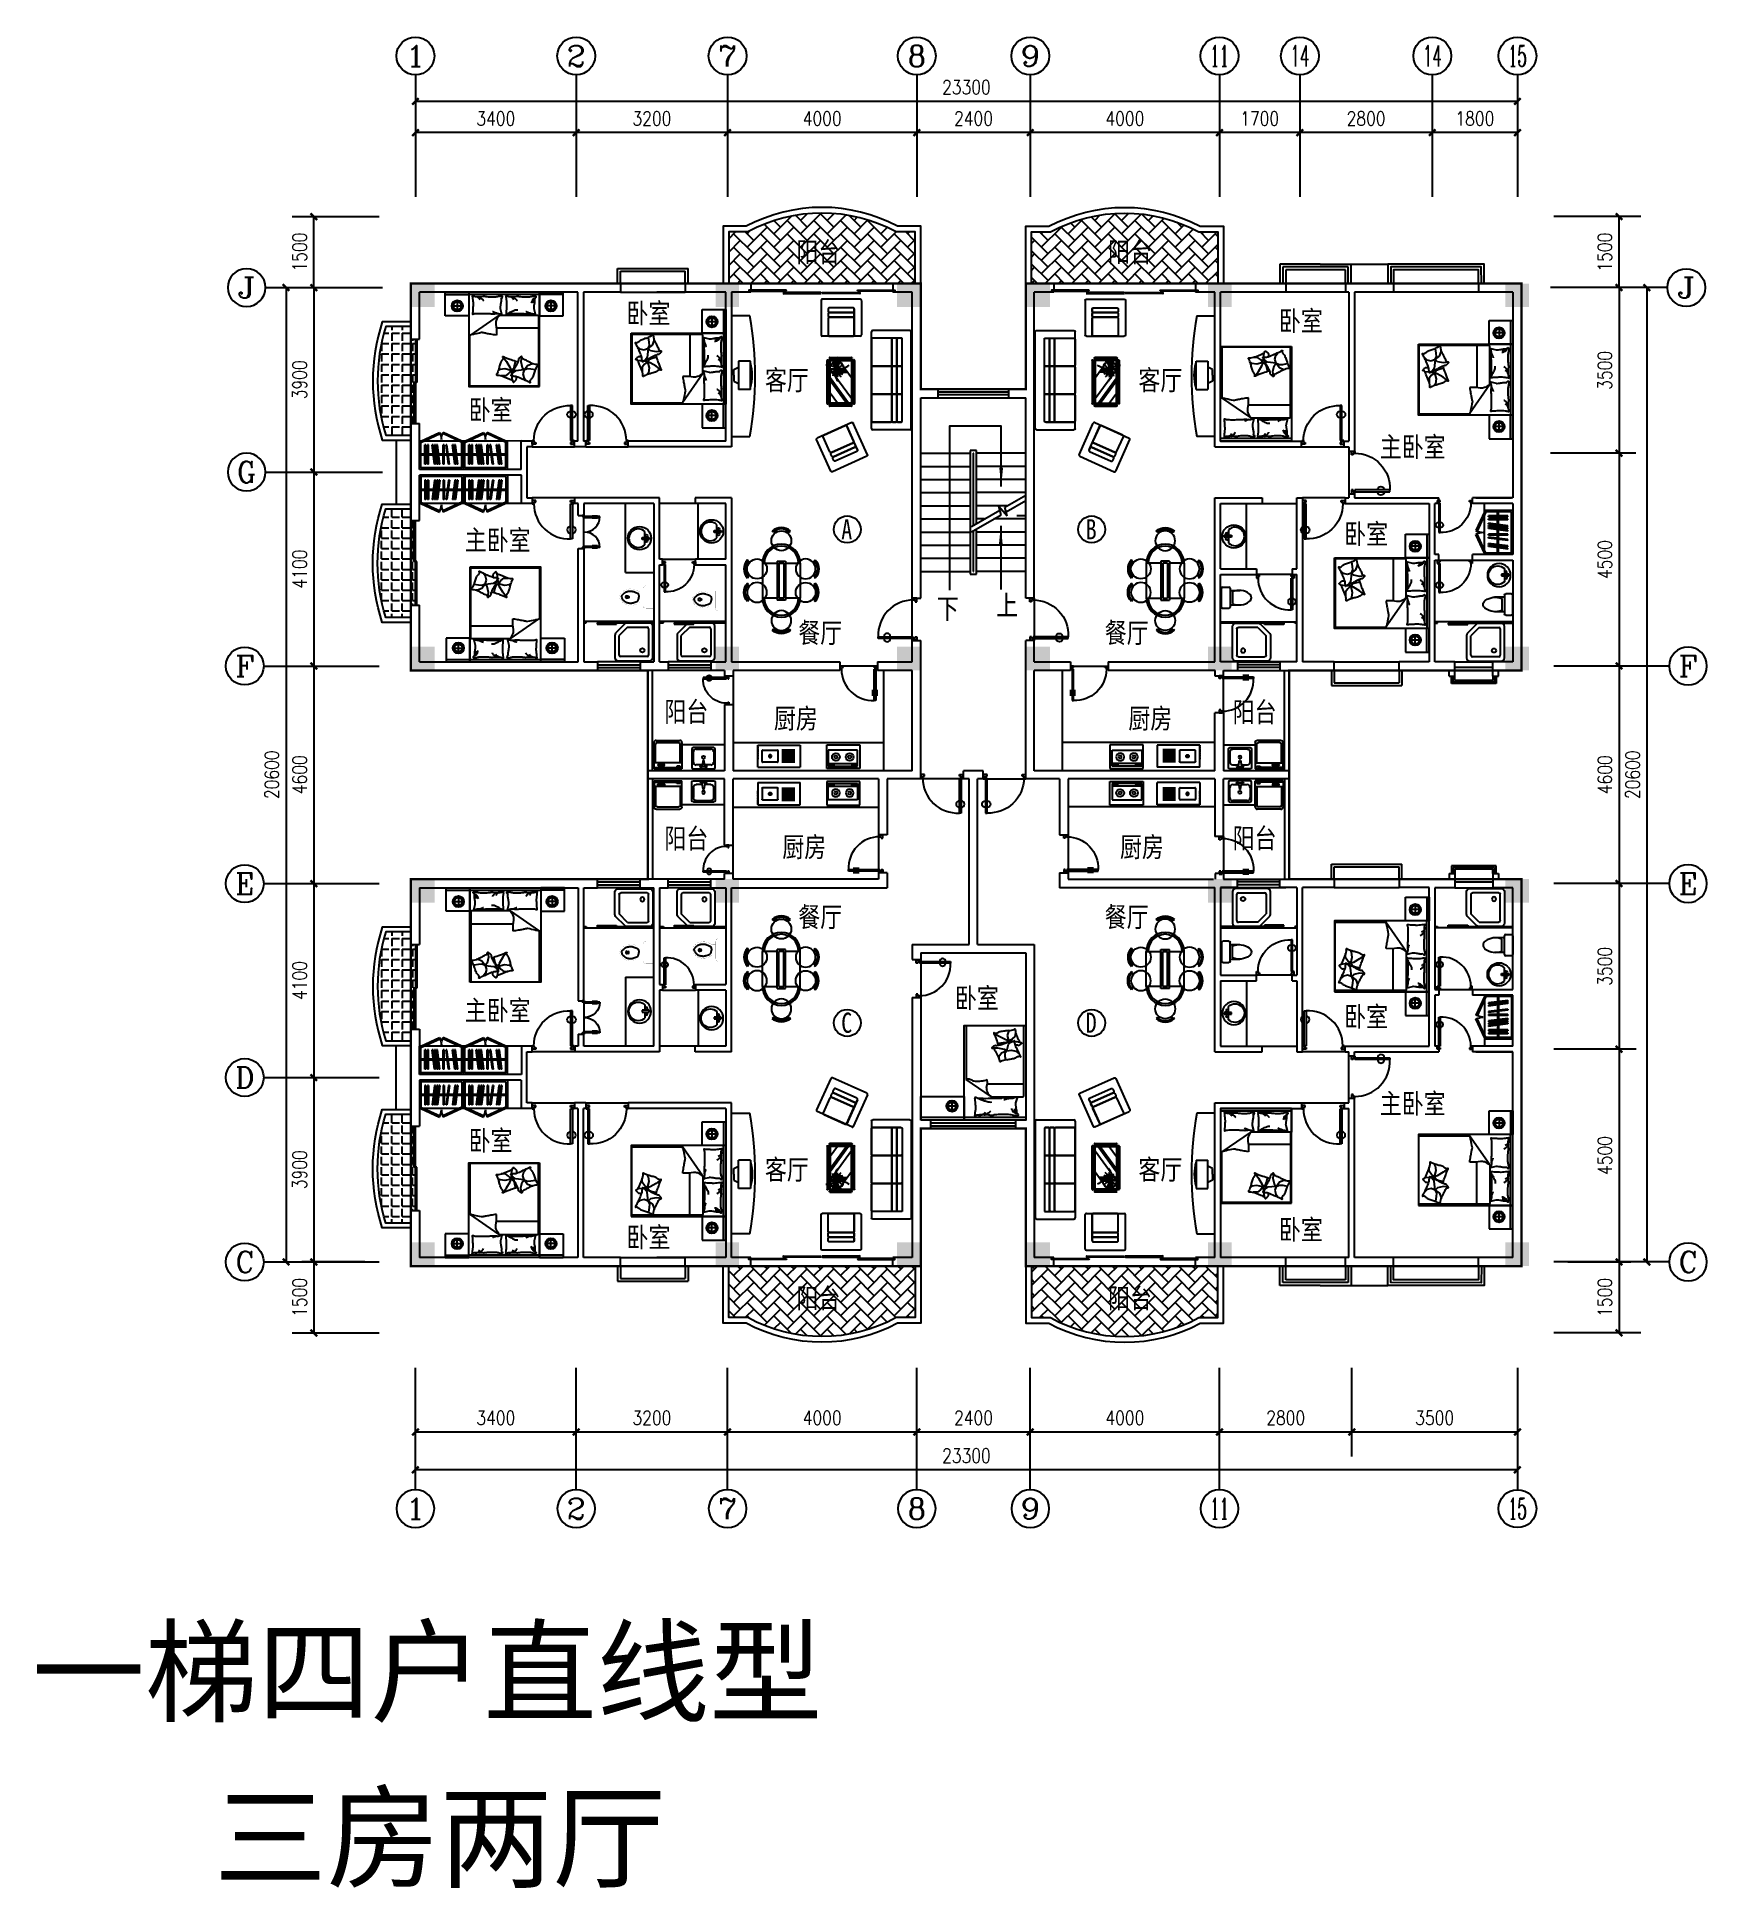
# Model space of a CAD drawing. Header units: millimetres. Extents: x 1454 to 36762, y 522 to 39654.
import ezdxf
from ezdxf.enums import TextEntityAlignment as Align

# ---------------------------------------------------------------- set-up
doc = ezdxf.new("R2010")
doc.units = ezdxf.units.MM
doc.linetypes.add('HIDDEN', pattern=[0.375, 0.25, -0.125])
for name, color, linetype in [('AXIS', 3, 'Continuous'), ('AXIS_TEXT', 7, 'Continuous'), ('COLUMN', 7, 'Continuous'), ('GROUND', 2, 'Continuous'), ('PUB_DIM', 3, 'Continuous'), ('PUB_TEXT', 7, 'Continuous'), ('PUB_WALL', 255, 'Continuous'), ('STAIR', 2, 'Continuous'), ('TOILET', 7, 'Continuous'), ('TOTHER', 7, 'Continuous'), ('WALL', 4, 'Continuous'), ('WINDOW', 5, 'Continuous'), ('WINDOW_TEXT', 7, 'Continuous')]:
    doc.layers.add(name, color=color, linetype=linetype)
doc.styles.add('-黑体', font='simhei.ttf')
doc.styles.add('ATT', font='TXT')
doc.styles.add('CHINA', font='romant', dxfattribs={"width": 0.8, "height": 150, "bigfont": 'fs64f'})
doc.styles.add('COMPLEX', font='COMPLEX')
doc.styles.add('DIM_FONT', font='SIMPLEX.shx', dxfattribs={"width": 0.8})
doc.styles.add('SIMPLEX', font='SIMPLEX.SHX')
doc.styles.add('ST', font='SimSun.ttf', dxfattribs={"width": 0.8})
doc.styles.get("Standard").update_dxf_attribs({"font": 'arial.ttf'})
doc.dimstyles.new('AXIS', dxfattribs={"dimtxt": 300, "dimasz": 1, "dimexe": 250, "dimexo": 300, "dimgap": 150, "dimtad": 1, "dimdec": 0, "dimdsep": 46, "dimtxsty": 'DIM_FONT', "dimblk": '_DIMX', "dimblk1": 'ARCHTICK', "dimblk2": 'ARCHTICK', "dimcen": 0.1, "dimse1": 1, "dimse2": 1, "dimclrt": 7, "dimadec": 0, "dimazin": 0, "dimtfac": 1, "dimtdec": 0, "dimtix": 1, "dimtmove": 2, "dimatfit": 3, "dimldrblk": '_DIMX', "dimfxl": 1, "dimtolj": 1, "dimtzin": 0, "dimarcsym": 0})
doc.dimstyles.new('DIMA', dxfattribs={"dimtxt": 300, "dimasz": 1, "dimexe": 250, "dimexo": 300, "dimgap": 150, "dimtad": 1, "dimdec": 0, "dimdsep": 46, "dimtxsty": 'DIM_FONT', "dimblk": '_DIMX', "dimblk1": 'ARCHTICK', "dimblk2": 'ARCHTICK', "dimcen": 0.1, "dimse1": 1, "dimclrt": 7, "dimadec": 0, "dimazin": 0, "dimtfac": 1, "dimtdec": 0, "dimtix": 1, "dimtmove": 2, "dimatfit": 3, "dimldrblk": '_DIMX', "dimfxl": 1, "dimtolj": 1, "dimtzin": 0, "dimarcsym": 0})
pattern_1 = [(315, (-131179.16, 56459.55), (2e-14, -282.84271), [600, -200]), (225, (-131037.74, 56318.13), (2e-14, -282.84271), [600, -200])]
pattern_2 = [(45, (-131179.16, -8346.53), (2e-14, 282.84271), [600, -200]), (135, (-131037.74, -8205.1), (2e-14, 282.84271), [600, -200])]

msp = doc.modelspace()

# ---------------------------------------------------------------- texts
at = {"style": 'ST'}
for s, p in [('一梯四户直线型', (1348.5, 4218.2)), ('三房两厅', (5193.9, 715.3))]:
    msp.add_text(s, height=1750, dxfattribs=at).set_placement(p)
at = {"layer": 'AXIS_TEXT', "style": 'COMPLEX', "width": 0.646552}
for p, p2 in [((32554.1, 39030.3, -56688.6), (32954.1, 39030.3, -56688.6)), ((32554.1, 8317.3, -56688.6), (32954.1, 8317.3, -56688.6))]:
    msp.add_attdef('15', text='', height=448, dxfattribs=at).set_placement(p, p2, align=Align.FIT)
at = {"layer": 'PUB_TEXT', "linetype": 'ByBlock', "style": '-黑体', "width": 0.8}
for s, height, p in [('阳台', 425.25, (17510.8, 34895.7)), ('阳台', 425.25, (24096.9, 34895.7)), ('卧室', 425.25, (13916.6, 33601.4)), ('卧室', 425.25, (27710.2, 33441.5)), ('客厅', 425.25, (16844, 32187.9)), ('客厅', 425.25, (24740.6, 32187.9)), ('卧室', 425.25, (10580.1, 31557.1)), ('主卧室', 425.25, (29844, 30775.9)), ('A', 425.2, (18457.6, 29034.5)), ('B', 425.2, (23626.5, 29034.5)), ('卧室', 425.25, (29090.7, 28936.7)), ('主卧室', 425.25, (10498.2, 28805.9)), ('下', 425.2, (20477.9, 27355.4)), ('上', 425.2, (21731.9, 27428.6)), ('餐厅', 425.25, (17548.3, 26845.5)), ('餐厅', 425.25, (24028.6, 26845.5)), ('阳台', 425.25, (14717.4, 25176.2)), ('厨房', 425.25, (17033.8, 25035.7)), ('厨房', 425.25, (24527.7, 25035.7)), ('阳台', 425.25, (26733, 25170.1)), ('阳台', 425.25, (14717.4, 22497.2)), ('厨房', 425.25, (17211.1, 22317.6)), ('厨房', 425.25, (24350.4, 22317.6)), ('阳台', 425.25, (26733, 22503.3)), ('餐厅', 425.25, (17548.3, 20837.5)), ('餐厅', 425.25, (24028.6, 20837.5)), ('卧室', 425.25, (20861.1, 19124.3, 28344.3)), ('主卧室', 425.25, (10498.2, 18862.7)), ('卧室', 425.25, (29090.7, 18731.8)), ('C', 425.2, (18457.6, 18602.3)), ('D', 425.2, (23626.5, 18602.3)), ('主卧室', 425.25, (29844, 16892.6)), ('卧室', 425.25, (10580.1, 16111.5)), ('客厅', 425.25, (16844, 15497.5)), ('客厅', 425.25, (24740.6, 15497.5)), ('卧室', 425.25, (13916.6, 14067.1)), ('卧室', 425.25, (27710.2, 14227.1)), ('阳台', 425.25, (17510.8, 12777.7)), ('阳台', 425.25, (24096.9, 12777.7))]:
    msp.add_text(s, height=height, dxfattribs=at).set_placement(p)

# ---------------------------------------------------------------- blocks, each defined once
blk = doc.blocks.new('_DIMX')
at = {"const_width": 50}
blk.add_lwpolyline([(-70, -70), (70, 70)], dxfattribs=at)
blk = doc.blocks.new('*D84')
at = {"layer": 'DEFPOINTS', "color": 0, "linetype": 'ByBlock', "transparency": 16777216}
for p in [(8306, 13757, 28344), (7306, 12257), (8306, 12257, 28344)]:
    blk.add_point(p, dxfattribs=at)
at = {"layer": 'PUB_DIM', "color": 0, "linetype": 'ByBlock', "lineweight": -2, "transparency": 16777216}
blk.add_line((7306, 13756), (7306, 12258), dxfattribs=at)
for p, rotation in [((7306, 13757), 90), ((7306, 12257), 270)]:
    blk.add_blockref('_DIMX', p, dxfattribs=dict(at, rotation=rotation))
at = {"layer": 'PUB_DIM', "color": 7, "linetype": 'ByBlock', "transparency": 16777216, "insert": (7006, 13007), "char_height": 300, "attachment_point": 5, "rotation": 90, "style": 'DIM_FONT'}
blk.add_mtext('\\A1;1500', dxfattribs=at)
blk = doc.blocks.new('_ARCHTICK')
at = {"color": 0, "linetype": 'ByBlock', "const_width": 0.15}
blk.add_lwpolyline([(-0.5, -0.5), (0.5, 0.5)], dxfattribs=at)
blk = doc.blocks.new('*D85')
at = {"layer": 'DEFPOINTS', "color": 0, "linetype": 'ByBlock', "transparency": 16777216}
for p in [(33902, 13757, 28344), (33902, 12257, 28344), (34902, 12257)]:
    blk.add_point(p, dxfattribs=at)
at = {"layer": 'PUB_DIM', "color": 0, "linetype": 'ByBlock', "lineweight": -2, "transparency": 16777216}
blk.add_line((34902, 13756), (34902, 12258), dxfattribs=at)
for p, rotation in [((34902, 13757), 90), ((34902, 12257), 270)]:
    blk.add_blockref('_DIMX', p, dxfattribs=dict(at, rotation=rotation))
at = {"layer": 'PUB_DIM', "color": 7, "linetype": 'ByBlock', "transparency": 16777216, "insert": (34602, 13007), "char_height": 300, "attachment_point": 5, "rotation": 90, "style": 'DIM_FONT'}
blk.add_mtext('\\A1;1500', dxfattribs=at)
blk = doc.blocks.new('*D86')
at = {"layer": 'DEFPOINTS', "color": 0, "linetype": 'ByBlock', "transparency": 16777216}
for p in [(26454, 10162), (26454, 9162, -28344), (29254, 9162, -28344)]:
    blk.add_point(p, dxfattribs=at)
at = {"layer": 'PUB_DIM', "color": 0, "linetype": 'ByBlock', "lineweight": -2, "transparency": 16777216}
blk.add_line((29253, 10162), (26455, 10162), dxfattribs=at)
at = {"layer": 'PUB_DIM', "color": 0, "linetype": 'ByBlock', "lineweight": -2, "transparency": 16777216, "rotation": 180}
blk.add_blockref('_DIMX', (26454, 10162), dxfattribs=at)
at = {"layer": 'PUB_DIM', "color": 0, "linetype": 'ByBlock', "lineweight": -2, "transparency": 16777216}
blk.add_blockref('_DIMX', (29254, 10162), dxfattribs=at)
at = {"layer": 'PUB_DIM', "color": 7, "linetype": 'ByBlock', "transparency": 16777216, "insert": (27854, 10462), "char_height": 300, "attachment_point": 5, "style": 'DIM_FONT'}
blk.add_mtext('\\A1;2800', dxfattribs=at)
blk = doc.blocks.new('*D87')
at = {"layer": 'DEFPOINTS', "color": 0, "linetype": 'ByBlock', "transparency": 16777216}
for p in [(29254, 10162), (29254, 9162, -28344), (32754, 9162, -28344)]:
    blk.add_point(p, dxfattribs=at)
at = {"layer": 'PUB_DIM', "color": 0, "linetype": 'ByBlock', "lineweight": -2, "transparency": 16777216}
blk.add_line((32753, 10162), (29255, 10162), dxfattribs=at)
at = {"layer": 'PUB_DIM', "color": 0, "linetype": 'ByBlock', "lineweight": -2, "transparency": 16777216, "rotation": 180}
blk.add_blockref('_DIMX', (29254, 10162), dxfattribs=at)
at = {"layer": 'PUB_DIM', "color": 0, "linetype": 'ByBlock', "lineweight": -2, "transparency": 16777216}
blk.add_blockref('_DIMX', (32754, 10162), dxfattribs=at)
at = {"layer": 'PUB_DIM', "color": 7, "linetype": 'ByBlock', "transparency": 16777216, "insert": (31004, 10462), "char_height": 300, "attachment_point": 5, "style": 'DIM_FONT'}
blk.add_mtext('\\A1;3500', dxfattribs=at)
blk = doc.blocks.new('*D88')
at = {"layer": 'DEFPOINTS', "color": 0, "linetype": 'ByBlock', "transparency": 16777216}
for p in [(8306, 34357, 28344), (7306, 30457), (8306, 30457, 28344)]:
    blk.add_point(p, dxfattribs=at)
at = {"layer": 'PUB_DIM', "color": 0, "linetype": 'ByBlock', "lineweight": -2, "transparency": 16777216}
blk.add_line((7306, 34356), (7306, 30458), dxfattribs=at)
for p, rotation in [((7306, 34357), 90), ((7306, 30457), 270)]:
    blk.add_blockref('_DIMX', p, dxfattribs=dict(at, rotation=rotation))
at = {"layer": 'PUB_DIM', "color": 7, "linetype": 'ByBlock', "transparency": 16777216, "insert": (7006, 32407), "char_height": 300, "attachment_point": 5, "rotation": 90, "style": 'DIM_FONT'}
blk.add_mtext('\\A1;3900', dxfattribs=at)
blk = doc.blocks.new('*D89')
at = {"layer": 'DEFPOINTS', "color": 0, "linetype": 'ByBlock', "transparency": 16777216}
for p in [(33902, 34357, 28344), (33902, 30857, 28344), (34902, 30857)]:
    blk.add_point(p, dxfattribs=at)
at = {"layer": 'PUB_DIM', "color": 0, "linetype": 'ByBlock', "lineweight": -2, "transparency": 16777216}
blk.add_line((34902, 34356), (34902, 30858), dxfattribs=at)
for p, rotation in [((34902, 34357), 90), ((34902, 30857), 270)]:
    blk.add_blockref('_DIMX', p, dxfattribs=dict(at, rotation=rotation))
at = {"layer": 'PUB_DIM', "color": 7, "linetype": 'ByBlock', "transparency": 16777216, "insert": (34602, 32607), "char_height": 300, "attachment_point": 5, "rotation": 90, "style": 'DIM_FONT'}
blk.add_mtext('\\A1;3500', dxfattribs=at)
blk = doc.blocks.new('*D90')
at = {"layer": 'DEFPOINTS', "color": 0, "linetype": 'ByBlock', "transparency": 16777216}
for p in [(7306, 35857), (8306, 35857, 28344), (8306, 34357, 28344)]:
    blk.add_point(p, dxfattribs=at)
at = {"layer": 'PUB_DIM', "color": 0, "linetype": 'ByBlock', "lineweight": -2, "transparency": 16777216}
blk.add_line((7306, 34358), (7306, 35856), dxfattribs=at)
for p, rotation in [((7306, 35857), 90), ((7306, 34357), 270)]:
    blk.add_blockref('_DIMX', p, dxfattribs=dict(at, rotation=rotation))
at = {"layer": 'PUB_DIM', "color": 7, "linetype": 'ByBlock', "transparency": 16777216, "insert": (7006, 35107), "char_height": 300, "attachment_point": 5, "rotation": 90, "style": 'DIM_FONT'}
blk.add_mtext('\\A1;1500', dxfattribs=at)
blk = doc.blocks.new('*D92')
at = {"layer": 'AXIS', "color": 0, "lineweight": -2, "transparency": 16777216}
blk.add_line((28153, 37633), (26455, 37633), dxfattribs=at)
at = {"layer": 'DEFPOINTS', "color": 0, "transparency": 16777216}
for p in [(26454, 37633), (26454, 36278), (28154, 36278)]:
    blk.add_point(p, dxfattribs=at)
at = {"layer": 'AXIS', "color": 0, "lineweight": -2, "transparency": 16777216, "rotation": 180}
blk.add_blockref('_DIMX', (26454, 37633), dxfattribs=at)
at = {"layer": 'AXIS', "color": 0, "lineweight": -2, "transparency": 16777216}
blk.add_blockref('_DIMX', (28154, 37633), dxfattribs=at)
at = {"layer": 'AXIS', "color": 7, "transparency": 16777216, "insert": (27304, 37933), "char_height": 300, "attachment_point": 5, "style": 'DIM_FONT'}
blk.add_mtext('\\A1;1700', dxfattribs=at)
blk = doc.blocks.new('*D93')
at = {"layer": 'AXIS', "color": 0, "lineweight": -2, "transparency": 16777216}
blk.add_line((30953, 37633), (28155, 37633), dxfattribs=at)
at = {"layer": 'DEFPOINTS', "color": 0, "transparency": 16777216}
for p in [(28154, 37633), (28154, 36278), (30954, 36278)]:
    blk.add_point(p, dxfattribs=at)
at = {"layer": 'AXIS', "color": 0, "lineweight": -2, "transparency": 16777216, "rotation": 180}
blk.add_blockref('_DIMX', (28154, 37633), dxfattribs=at)
at = {"layer": 'AXIS', "color": 0, "lineweight": -2, "transparency": 16777216}
blk.add_blockref('_DIMX', (30954, 37633), dxfattribs=at)
at = {"layer": 'AXIS', "color": 7, "transparency": 16777216, "insert": (29554, 37933), "char_height": 300, "attachment_point": 5, "style": 'DIM_FONT'}
blk.add_mtext('\\A1;2800', dxfattribs=at)
blk = doc.blocks.new('*D94')
at = {"layer": 'AXIS', "color": 0, "lineweight": -2, "transparency": 16777216}
blk.add_line((32753, 37633), (30955, 37633), dxfattribs=at)
at = {"layer": 'DEFPOINTS', "color": 0, "transparency": 16777216}
for p in [(30954, 37633), (30954, 36278), (32754, 36278)]:
    blk.add_point(p, dxfattribs=at)
at = {"layer": 'AXIS', "color": 0, "lineweight": -2, "transparency": 16777216, "rotation": 180}
blk.add_blockref('_DIMX', (30954, 37633), dxfattribs=at)
at = {"layer": 'AXIS', "color": 0, "lineweight": -2, "transparency": 16777216}
blk.add_blockref('_DIMX', (32754, 37633), dxfattribs=at)
at = {"layer": 'AXIS', "color": 7, "transparency": 16777216, "insert": (31854, 37933), "char_height": 300, "attachment_point": 5, "style": 'DIM_FONT'}
blk.add_mtext('\\A1;1800', dxfattribs=at)
blk = doc.blocks.new('*D95')
at = {"layer": 'AXIS', "color": 0, "lineweight": -2, "transparency": 16777216}
blk.add_line((22453, 37633), (20055, 37633), dxfattribs=at)
at = {"layer": 'DEFPOINTS', "color": 0, "transparency": 16777216}
for p in [(20054, 37633), (20054, 36278), (22454, 36278)]:
    blk.add_point(p, dxfattribs=at)
at = {"layer": 'AXIS', "color": 0, "lineweight": -2, "transparency": 16777216, "rotation": 180}
blk.add_blockref('_DIMX', (20054, 37633), dxfattribs=at)
at = {"layer": 'AXIS', "color": 0, "lineweight": -2, "transparency": 16777216}
blk.add_blockref('_DIMX', (22454, 37633), dxfattribs=at)
at = {"layer": 'AXIS', "color": 7, "transparency": 16777216, "insert": (21254, 37933), "char_height": 300, "attachment_point": 5, "style": 'DIM_FONT'}
blk.add_mtext('\\A1;2400', dxfattribs=at)
blk = doc.blocks.new('*D96')
at = {"layer": 'AXIS', "color": 0, "lineweight": -2, "transparency": 16777216}
blk.add_line((16053, 37633), (12855, 37633), dxfattribs=at)
at = {"layer": 'DEFPOINTS', "color": 0, "transparency": 16777216}
for p in [(12854, 37633), (12854, 36278), (16054, 36278)]:
    blk.add_point(p, dxfattribs=at)
at = {"layer": 'AXIS', "color": 0, "lineweight": -2, "transparency": 16777216, "rotation": 180}
blk.add_blockref('_DIMX', (12854, 37633), dxfattribs=at)
at = {"layer": 'AXIS', "color": 0, "lineweight": -2, "transparency": 16777216}
blk.add_blockref('_DIMX', (16054, 37633), dxfattribs=at)
at = {"layer": 'AXIS', "color": 7, "transparency": 16777216, "insert": (14454, 37933), "char_height": 300, "attachment_point": 5, "style": 'DIM_FONT'}
blk.add_mtext('\\A1;3200', dxfattribs=at)
blk = doc.blocks.new('*D97')
at = {"layer": 'AXIS', "color": 0, "lineweight": -2, "transparency": 16777216}
blk.add_line((12853, 37633), (9455, 37633), dxfattribs=at)
at = {"layer": 'DEFPOINTS', "color": 0, "transparency": 16777216}
for p in [(9454, 37633), (9454, 36278), (12854, 36278)]:
    blk.add_point(p, dxfattribs=at)
at = {"layer": 'AXIS', "color": 0, "lineweight": -2, "transparency": 16777216, "rotation": 180}
blk.add_blockref('_DIMX', (9454, 37633), dxfattribs=at)
at = {"layer": 'AXIS', "color": 0, "lineweight": -2, "transparency": 16777216}
blk.add_blockref('_DIMX', (12854, 37633), dxfattribs=at)
at = {"layer": 'AXIS', "color": 7, "transparency": 16777216, "insert": (11154, 37933), "char_height": 300, "attachment_point": 5, "style": 'DIM_FONT'}
blk.add_mtext('\\A1;3400', dxfattribs=at)
blk = doc.blocks.new('*D98')
at = {"layer": 'AXIS', "color": 0, "lineweight": -2, "transparency": 16777216}
blk.add_line((20053, 37633), (16055, 37633), dxfattribs=at)
at = {"layer": 'DEFPOINTS', "color": 0, "transparency": 16777216}
for p in [(16054, 37633), (16054, 36278), (20054, 36278)]:
    blk.add_point(p, dxfattribs=at)
at = {"layer": 'AXIS', "color": 0, "lineweight": -2, "transparency": 16777216, "rotation": 180}
blk.add_blockref('_DIMX', (16054, 37633), dxfattribs=at)
at = {"layer": 'AXIS', "color": 0, "lineweight": -2, "transparency": 16777216}
blk.add_blockref('_DIMX', (20054, 37633), dxfattribs=at)
at = {"layer": 'AXIS', "color": 7, "transparency": 16777216, "insert": (18054, 37933), "char_height": 300, "attachment_point": 5, "style": 'DIM_FONT'}
blk.add_mtext('\\A1;4000', dxfattribs=at)
blk = doc.blocks.new('*D99')
at = {"layer": 'AXIS', "color": 0, "lineweight": -2, "transparency": 16777216}
blk.add_line((32753, 38293), (9455, 38293), dxfattribs=at)
at = {"layer": 'DEFPOINTS', "color": 0, "transparency": 16777216}
for p in [(9454, 38293), (9454, 36137), (32754, 36137)]:
    blk.add_point(p, dxfattribs=at)
at = {"layer": 'AXIS', "color": 0, "lineweight": -2, "transparency": 16777216, "rotation": 180}
blk.add_blockref('_DIMX', (9454, 38293), dxfattribs=at)
at = {"layer": 'AXIS', "color": 0, "lineweight": -2, "transparency": 16777216}
blk.add_blockref('_DIMX', (32754, 38293), dxfattribs=at)
at = {"layer": 'AXIS', "color": 7, "transparency": 16777216, "insert": (21104, 38593), "char_height": 300, "attachment_point": 5, "style": 'DIM_FONT'}
blk.add_mtext('\\A1;23300', dxfattribs=at)
blk = doc.blocks.new('*D100')
at = {"layer": 'AXIS', "color": 0, "lineweight": -2, "transparency": 16777216}
blk.add_line((26453, 37633), (22455, 37633), dxfattribs=at)
at = {"layer": 'DEFPOINTS', "color": 0, "transparency": 16777216}
for p in [(22454, 37633), (22454, 36278), (26454, 36278)]:
    blk.add_point(p, dxfattribs=at)
at = {"layer": 'AXIS', "color": 0, "lineweight": -2, "transparency": 16777216, "rotation": 180}
blk.add_blockref('_DIMX', (22454, 37633), dxfattribs=at)
at = {"layer": 'AXIS', "color": 0, "lineweight": -2, "transparency": 16777216}
blk.add_blockref('_DIMX', (26454, 37633), dxfattribs=at)
at = {"layer": 'AXIS', "color": 7, "transparency": 16777216, "insert": (24454, 37933), "char_height": 300, "attachment_point": 5, "style": 'DIM_FONT'}
blk.add_mtext('\\A1;4000', dxfattribs=at)
blk = doc.blocks.new('*D101')
at = {"layer": 'AXIS', "color": 0, "lineweight": -2, "transparency": 16777216}
blk.add_line((32753, 9362), (9455, 9362), dxfattribs=at)
at = {"layer": 'DEFPOINTS', "color": 0, "transparency": 16777216}
for p in [(9454, 11518), (32754, 11518), (9454, 9362)]:
    blk.add_point(p, dxfattribs=at)
at = {"layer": 'AXIS', "color": 0, "lineweight": -2, "transparency": 16777216, "rotation": 180}
blk.add_blockref('_DIMX', (9454, 9362), dxfattribs=at)
at = {"layer": 'AXIS', "color": 0, "lineweight": -2, "transparency": 16777216}
blk.add_blockref('_DIMX', (32754, 9362), dxfattribs=at)
at = {"layer": 'AXIS', "color": 7, "transparency": 16777216, "insert": (21104, 9662), "char_height": 300, "attachment_point": 5, "style": 'DIM_FONT'}
blk.add_mtext('\\A1;23300', dxfattribs=at)
blk = doc.blocks.new('*D102')
at = {"layer": 'AXIS', "color": 0, "lineweight": -2, "transparency": 16777216}
blk.add_line((26453, 10162), (22455, 10162), dxfattribs=at)
at = {"layer": 'DEFPOINTS', "color": 0, "transparency": 16777216}
for p in [(22454, 11518), (26454, 11518), (22454, 10162)]:
    blk.add_point(p, dxfattribs=at)
at = {"layer": 'AXIS', "color": 0, "lineweight": -2, "transparency": 16777216, "rotation": 180}
blk.add_blockref('_DIMX', (22454, 10162), dxfattribs=at)
at = {"layer": 'AXIS', "color": 0, "lineweight": -2, "transparency": 16777216}
blk.add_blockref('_DIMX', (26454, 10162), dxfattribs=at)
at = {"layer": 'AXIS', "color": 7, "transparency": 16777216, "insert": (24454, 10462), "char_height": 300, "attachment_point": 5, "style": 'DIM_FONT'}
blk.add_mtext('\\A1;4000', dxfattribs=at)
blk = doc.blocks.new('M_A22TIB')
for p, q in [((-0.449, 0.076), (-0.449, 0.898)), ((-0.449, 0.898), (-0.408, 0.898)), ((-0.408, 0.898), (-0.408, 0.076)), ((-0.49, 0.076), (-0.449, 0.076)), ((-0.49, -0.006), (-0.49, 0.076)), ((-0.449, 0.076), (-0.449, 0.035)), ((-0.408, 0.076), (-0.449, 0.076)), ((-0.449, 0.035), (-0.408, 0.035)), ((-0.408, 0.035), (-0.408, -0.006)), ((0.455, 0.035), (0.414, 0.035)), ((0.414, 0.035), (0.414, -0.006)), ((0.496, 0.076), (0.455, 0.076)), ((0.455, 0.076), (0.455, 0.035)), ((0.496, -0.006), (0.496, 0.076)), ((-0.408, -0.006), (-0.49, -0.006)), ((-0.49, -0.006), (-0.49, -0.006)), ((0.414, -0.006), (0.496, -0.006)), ((0.496, -0.006), (0.496, -0.006))]:
    blk.add_line(p, q)
for centre, radius, start, end in [((-0.367, 0.077), 0.822, 359.9283, 92.866), ((-0.449, 0.689), 0.0791, 90, 270), ((-0.408, 0.689), 0.0791, 270, 90)]:
    blk.add_arc(centre, radius, start, end)
blk = doc.blocks.new('M_C54TQD')
for p, q in [((0, -52), (1500, -52)), ((26, -509), (26, -1968)), ((853, -489), (46, -489)), ((46, -761), (915, -761)), ((853, -489), (1472, -916)), ((1472, -1968), (1472, -916)), ((161, -1514), (137, -1518)), ((255, -1552), (161, -1514)), ((324, -1645), (255, -1552)), ((395, -1471), (369, -1593)), ((381, -1368), (395, -1471)), ((528, -1559), (509, -1470)), ((548, -1617), (528, -1559)), ((698, -1472), (623, -1603)), ((778, -1368), (698, -1472)), ((90, -1638), (87, -1645)), ((188, -1621), (90, -1638)), ((257, -1618), (188, -1621)), ((324, -1645), (257, -1618)), ((335, -1810), (281, -1873)), ((369, -1593), (324, -1645)), ((324, -1645), (510, -1664)), ((324, -1645), (355, -1728)), ((355, -1728), (335, -1810)), ((510, -1664), (560, -1700)), ((605, -1658), (548, -1617)), ((560, -1700), (572, -1709)), ((592, -1767), (580, -1861)), ((605, -1658), (594, -1752)), ((623, -1603), (605, -1658)), ((605, -1658), (734, -1626)), ((605, -1658), (655, -1721)), ((655, -1721), (720, -1769)), ((720, -1769), (813, -1769)), ((734, -1626), (837, -1640)), ((837, -1640), (873, -1660)), ((46, -1988), (1452, -1988))]:
    blk.add_line(p, q)
blk.add_lwpolyline([(0, -2000), (0, 0), (1500, 0), (1500, -2000)], close=True)
for points in [[(101, -127, -0.263368), (73, -108, -0.494818), (82, -89, -0.049225), (100, -88, -0.036831), (124, -89, -0.031893), (161, -97, 0.035782), (195, -104, 0.032941), (285, -110, 0.026564), (396, -104, 0.017905), (434, -99, -0.033397), (454, -97, -0.03204), (491, -97, 0.018442), (555, -101, 0.010837), (620, -100, 0.014624), (668, -97, 0.111249), (691, -89, -0.153708), (708, -86, -0.076444), (715, -87, -0.215512), (717, -89, -0.585858), (714, -92, 0.363489), (709, -95, 0.191716), (709, -106, -0.129675), (711, -123, -0.01735), (708, -140, 0.019326), (706, -155, 0.018818), (699, -223, 0.021828), (698, -283, 0.006204), (700, -316, 0.001963), (706, -423, 0.028341), (710, -459, -0.117014), (709, -468, -0.36606), (708, -469, -0.03973), (694, -466, -0.048309), (681, -461, 0.062981), (670, -457, 0.04058), (647, -454, 0.014345), (580, -451, 0.005484), (454, -452, 0.007153), (358, -455, 0.008762), (316, -458, -0.008153), (270, -461, -0.06251), (213, -456, 0.078669), (167, -454, 0.047825), (145, -459, -0.034494), (114, -466, -0.023571), (89, -469, -0.510228), (88, -468), (95, -438), (116, -356, 0.073041), (118, -336, 0.023305), (112, -275, 0.018299), (108, -252, -0.01097), (101, -214, -0.042281), (98, -180, -0.027201), (101, -126)], [(99, -143, -0.05369), (114, -156, -0.070312), (122, -168, -0.015448), (125, -177, -0.013244), (129, -187, -0.082127), (132, -205, -0.064164), (129, -228)], [(101, -127, -0.077379), (136, -152, -0.077379), (161, -187, -0.047525), (171, -211, -0.047525), (176, -238)], [(661, -455, 0.016108), (622, -429, 0.024599), (595, -414, 0.009477), (546, -391, 0.015937), (516, -378, 0.072521), (500, -375, 0.033339), (463, -375)], [(575, -101, 0.027842), (551, -111, 0.048685), (539, -119, 0.023666), (511, -144, 0.031223), (492, -164, 0.046801), (486, -172, 0.023191), (478, -189)], [(657, -95, 0.088153), (622, -98, 0.088153), (591, -114, 0.077547), (569, -135, 0.077547), (555, -162)], [(810, -127, -0.263368), (782, -108, -0.494818), (791, -89, -0.049225), (809, -88, -0.036831), (833, -89, -0.031893), (871, -97, 0.035782), (905, -104, 0.032941), (994, -110, 0.026564), (1106, -104, 0.017905), (1143, -99, -0.033397), (1163, -97, -0.03204), (1200, -97, 0.018442), (1265, -101, 0.010837), (1329, -100, 0.014624), (1377, -97, 0.111249), (1400, -89, -0.153708), (1417, -86, -0.076444), (1424, -87, -0.215512), (1426, -89, -0.585858), (1423, -92, 0.363489), (1419, -95, 0.191716), (1419, -106, -0.129675), (1421, -123, -0.01735), (1418, -140, 0.019326), (1415, -155, 0.018818), (1408, -223, 0.021828), (1407, -283, 0.006204), (1409, -316, 0.001963), (1415, -423, 0.028341), (1419, -459, -0.117014), (1419, -468, -0.36606), (1417, -469, -0.03973), (1404, -466, -0.048309), (1390, -461, 0.062981), (1379, -457, 0.04058), (1356, -454, 0.014345), (1289, -451, 0.005484), (1164, -452, 0.007153), (1067, -455, 0.008762), (1025, -458, -0.008153), (979, -461, -0.06251), (922, -456, 0.078669), (877, -454, 0.047825), (854, -459, -0.034494), (823, -466, -0.023571), (798, -469, -0.510228), (797, -468), (805, -438), (825, -356, 0.073041), (827, -336, 0.023305), (821, -275, 0.018299), (817, -252, -0.01097), (810, -214, -0.042281), (807, -180, -0.027201), (810, -126)], [(1284, -101, 0.027842), (1260, -111, 0.048685), (1248, -119, 0.023666), (1220, -144, 0.031223), (1201, -164, 0.046801), (1196, -172, 0.023191), (1188, -189)], [(1366, -95, 0.088153), (1332, -98, 0.088153), (1300, -114, 0.077547), (1279, -135, 0.077547), (1265, -162)], [(191, -454, 0.009729), (219, -445, 0.009729), (246, -435, 0.007971), (267, -426, 0.007971), (289, -416)], [(853, -489, -0.085272), (917, -599, -0.124044), (926, -686), (912, -782), (914, -912)], [(901, -454, 0.009729), (928, -445, 0.009729), (955, -435, 0.007971), (977, -426, 0.007971), (998, -416)], [(914, -912, 0.007867), (1032, -894, 0.009508), (1128, -876, 0.006616), (1193, -862, -0.023828), (1212, -858, -0.080713), (1230, -859, -0.009591), (1383, -891, -0.013133), (1416, -899, -0.007859), (1472, -916)], [(464, -1480, 0.025626), (476, -1478, 0.0108), (605, -1436, 0.00456), (692, -1405, 0.01125), (727, -1391, 0.069394), (746, -1380, -0.079756), (763, -1371, -0.106399), (778, -1368, -0.328642), (782, -1372, -0.299547), (779, -1378, 0.189917), (774, -1387, 0.033518), (773, -1397, 0.075627), (773, -1402, 0.053489), (776, -1410, 0.017838), (788, -1432, 0.038394), (805, -1456, -0.059529), (816, -1472, -0.035943), (826, -1498, -0.011245), (852, -1585, -0.006203), (862, -1624, 0.010783), (868, -1647, 0.019485), (873, -1660, 0.005062), (892, -1710, 0.101392), (909, -1736, -0.223768), (914, -1749, -0.25558), (911, -1754, -0.081563), (895, -1759, -0.071805), (878, -1759, 0.069985), (861, -1759, 0.03546), (801, -1772, 0.029432), (732, -1797, 0.001554), (699, -1811, -0.00152), (665, -1826, -0.004735), (629, -1840, 0.00382), (586, -1859, 0.296001), (564, -1891, -0.649774), (542, -1900, -0.02319), (538, -1895, 0.0288), (534, -1892, 0.005727), (527, -1886, -0.004358), (519, -1878, -0.027528), (502, -1861, -0.046214), (493, -1850, -0.194121), (490, -1833, 0.133719), (489, -1809, 0.005779), (482, -1787, 0.008882)]]:
    blk.add_lwpolyline(points, format="xyb")
blk.add_lwpolyline([(58, -1583, 0.101392), (40, -1559, -0.223768), (34, -1546, -0.25558), (36, -1541, -0.081563), (52, -1535, -0.071805), (69, -1534, 0.069985), (86, -1532, 0.03546), (145, -1515, 0.029432), (211, -1485, 0.001554), (244, -1468, -0.00152), (276, -1451, -0.004735), (311, -1433, 0.00382), (353, -1412, 0.296001), (372, -1378, -0.649774), (393, -1367, -0.02319), (398, -1372, 0.0288), (402, -1375, 0.005727), (409, -1380, -0.004358), (418, -1387, -0.027528), (436, -1403, -0.046214), (445, -1414, -0.194121), (450, -1430, 0.133719), (453, -1454, 0.011505), (471, -1496, 0.008882), (497, -1550, 0.012426), (535, -1618, -0.033612), (547, -1644), (570, -1701), (588, -1744, 0.224341), (603, -1757, -0.722772), (603, -1766, -0.103513), (599, -1767, 0.053465), (592, -1767, 0.030109), (569, -1772, -0.031436), (547, -1776, -0.05324), (532, -1776, 0.05518), (517, -1777, 0.056271), (492, -1783, 0.0108), (366, -1835, 0.00456), (281, -1873, 0.01125), (247, -1889, 0.069394), (229, -1902, -0.079756), (213, -1912, -0.106399), (199, -1915, -0.328642), (195, -1912, -0.299547), (196, -1906, 0.189917), (201, -1896, 0.033518), (202, -1886, 0.075627), (201, -1882, 0.053489), (197, -1874, 0.017838), (184, -1853, 0.038394), (165, -1830, -0.059529), (153, -1815, -0.035943), (140, -1790, -0.011245), (108, -1705, -0.006203), (95, -1667, 0.010783), (87, -1645, 0.019485), (82, -1632, 0.005062)], format="xyb", close=True)
for centre, start, end in [((46, -509), 90, 180), ((46, -741), 180, 270), ((46, -1968), 180, 270), ((1452, -1968), 270, 0)]:
    blk.add_arc(centre, 20, start, end)
at = {"style": 'DIM_FONT', "width": 0.8, "flags": 9}
for tag in ['XSIZE', 'YSIZE']:
    blk.add_attdef(tag, (0, 0), '', height=0.5, dxfattribs=at)
blk = doc.blocks.new('*D103')
at = {"layer": 'AXIS', "color": 0, "lineweight": -2, "transparency": 16777216}
blk.add_line((12853, 10162), (9455, 10162), dxfattribs=at)
at = {"layer": 'DEFPOINTS', "color": 0, "transparency": 16777216}
for p in [(9454, 11518), (12854, 11518), (9454, 10162)]:
    blk.add_point(p, dxfattribs=at)
at = {"layer": 'AXIS', "color": 0, "lineweight": -2, "transparency": 16777216, "rotation": 180}
blk.add_blockref('_DIMX', (9454, 10162), dxfattribs=at)
at = {"layer": 'AXIS', "color": 0, "lineweight": -2, "transparency": 16777216}
blk.add_blockref('_DIMX', (12854, 10162), dxfattribs=at)
at = {"layer": 'AXIS', "color": 7, "transparency": 16777216, "insert": (11154, 10462), "char_height": 300, "attachment_point": 5, "style": 'DIM_FONT'}
blk.add_mtext('\\A1;3400', dxfattribs=at)
blk = doc.blocks.new('_AXISO')
blk.add_circle((0, 0), 0.5)
at = {"layer": 'AXIS_TEXT', "style": 'COMPLEX', "width": 1.041667}
blk.add_attdef('A', text='', height=0.56, dxfattribs=at).set_placement((-0.25, -0.28), (0.25, -0.28), align=Align.FIT)
blk = doc.blocks.new('*D81')
at = {"layer": 'AXIS', "color": 0, "lineweight": -2, "transparency": 16777216}
blk.add_line((22453, 10162), (20055, 10162), dxfattribs=at)
at = {"layer": 'DEFPOINTS', "color": 0, "transparency": 16777216}
for p in [(20054, 11518), (22454, 11518), (20054, 10162)]:
    blk.add_point(p, dxfattribs=at)
at = {"layer": 'AXIS', "color": 0, "lineweight": -2, "transparency": 16777216, "rotation": 180}
blk.add_blockref('_DIMX', (20054, 10162), dxfattribs=at)
at = {"layer": 'AXIS', "color": 0, "lineweight": -2, "transparency": 16777216}
blk.add_blockref('_DIMX', (22454, 10162), dxfattribs=at)
at = {"layer": 'AXIS', "color": 7, "transparency": 16777216, "insert": (21254, 10462), "char_height": 300, "attachment_point": 5, "style": 'DIM_FONT'}
blk.add_mtext('\\A1;2400', dxfattribs=at)
blk = doc.blocks.new('*D82')
at = {"layer": 'AXIS', "color": 0, "lineweight": -2, "transparency": 16777216}
blk.add_line((16053, 10162), (12855, 10162), dxfattribs=at)
at = {"layer": 'DEFPOINTS', "color": 0, "transparency": 16777216}
for p in [(12854, 11518), (16054, 11518), (12854, 10162)]:
    blk.add_point(p, dxfattribs=at)
at = {"layer": 'AXIS', "color": 0, "lineweight": -2, "transparency": 16777216, "rotation": 180}
blk.add_blockref('_DIMX', (12854, 10162), dxfattribs=at)
at = {"layer": 'AXIS', "color": 0, "lineweight": -2, "transparency": 16777216}
blk.add_blockref('_DIMX', (16054, 10162), dxfattribs=at)
at = {"layer": 'AXIS', "color": 7, "transparency": 16777216, "insert": (14454, 10462), "char_height": 300, "attachment_point": 5, "style": 'DIM_FONT'}
blk.add_mtext('\\A1;3200', dxfattribs=at)
blk = doc.blocks.new('*D83')
at = {"layer": 'AXIS', "color": 0, "lineweight": -2, "transparency": 16777216}
blk.add_line((20053, 10162), (16055, 10162), dxfattribs=at)
at = {"layer": 'DEFPOINTS', "color": 0, "transparency": 16777216}
for p in [(16054, 11518), (20054, 11518), (16054, 10162)]:
    blk.add_point(p, dxfattribs=at)
at = {"layer": 'AXIS', "color": 0, "lineweight": -2, "transparency": 16777216, "rotation": 180}
blk.add_blockref('_DIMX', (16054, 10162), dxfattribs=at)
at = {"layer": 'AXIS', "color": 0, "lineweight": -2, "transparency": 16777216}
blk.add_blockref('_DIMX', (20054, 10162), dxfattribs=at)
at = {"layer": 'AXIS', "color": 7, "transparency": 16777216, "insert": (18054, 10462), "char_height": 300, "attachment_point": 5, "style": 'DIM_FONT'}
blk.add_mtext('\\A1;4000', dxfattribs=at)
blk = doc.blocks.new('_WBLK')
for p, q in [((-0.5, 0.5), (0.5, 0.5)), ((0.5, 0.167), (-0.5, 0.167)), ((0.5, -0.167), (-0.5, -0.167)), ((-0.5, -0.5), (0.5, -0.5))]:
    blk.add_line(p, q)
at = {"layer": 'WINDOW_TEXT', "style": 'SIMPLEX', "flags": 9}
blk.add_attdef('A', text='', height=1, dxfattribs=at).set_placement((0, 1.5), align=Align.MIDDLE)
blk = doc.blocks.new('M_C55HKH')
for p, q in [((0, -52), (900, -52)), ((26, -509), (26, -1968)), ((503, -489), (46, -489)), ((503, -489), (872, -858)), ((46, -761), (564, -761)), ((872, -1968), (872, -858)), ((299, -1273), (295, -1270)), ((307, -1352), (299, -1273)), ((305, -1407), (307, -1352)), ((357, -1410), (393, -1337)), ((393, -1337), (392, -1318)), ((146, -1456), (100, -1409)), ((211, -1478), (146, -1456)), ((278, -1459), (211, -1478)), ((251, -1606), (219, -1643)), ((278, -1459), (251, -1606)), ((278, -1459), (305, -1407)), ((278, -1459), (357, -1410)), ((317, -1498), (278, -1459)), ((412, -1527), (317, -1498)), ((333, -1628), (405, -1618)), ((495, -1523), (412, -1527)), ((163, -1664), (89, -1649)), ((154, -1766), (147, -1841)), ((196, -1718), (154, -1766)), ((249, -1682), (175, -1667)), ((249, -1682), (196, -1718)), ((219, -1643), (211, -1652)), ((266, -1787), (243, -1892)), ((249, -1682), (286, -1639)), ((249, -1682), (266, -1787)), ((292, -1700), (249, -1682)), ((286, -1639), (333, -1628)), ((391, -1769), (292, -1700)), ((469, -1839), (391, -1769)), ((46, -1988), (852, -1988))]:
    blk.add_line(p, q)
blk.add_lwpolyline([(0, -2000), (0, 0), (900, 0), (900, -2000)], close=True)
for points in [[(135, -134, -0.263368), (107, -115, -0.494818), (116, -96, -0.049225), (134, -94, -0.036831), (158, -96, -0.031893), (196, -104, 0.035782), (230, -111, 0.032941), (319, -117, 0.026564), (430, -111, 0.017905), (468, -106, -0.033397), (488, -104, -0.03204), (525, -104, 0.018442), (590, -107, 0.010837), (654, -107, 0.014624), (702, -104, 0.111249), (725, -96, -0.153708), (742, -92, -0.076444), (749, -94, -0.215512), (751, -96, -0.585858), (748, -99, 0.363489), (744, -102, 0.191716), (743, -113, -0.129675), (745, -130, -0.01735), (742, -147, 0.019326), (740, -162, 0.018818), (733, -230, 0.021828), (732, -289, 0.006204), (734, -323, 0.001963), (740, -430, 0.028341), (744, -466, -0.117014), (744, -475, -0.36606), (742, -476, -0.03973), (728, -473, -0.048309), (715, -468, 0.062981), (704, -464, 0.04058), (681, -461, 0.014345), (614, -458, 0.005484), (488, -459, 0.007153), (392, -462, 0.008762), (350, -465, -0.008153), (304, -468, -0.06251), (247, -463, 0.078669), (201, -461, 0.047825), (179, -466, -0.034494), (148, -473, -0.023571), (123, -476, -0.510228), (122, -475), (129, -445), (150, -363, 0.073041), (152, -343, 0.023305), (146, -282, 0.018299), (142, -259, -0.01097), (135, -221, -0.042281), (132, -187, -0.027201), (135, -133)], [(133, -150, -0.05369), (148, -163, -0.070312), (156, -175, -0.015448), (159, -183, -0.013244), (163, -194, -0.082127), (166, -212, -0.064164), (163, -235)], [(135, -134, -0.077379), (170, -159, -0.077379), (195, -194, -0.047525), (205, -218, -0.047525), (210, -244)], [(609, -107, 0.027842), (585, -118, 0.048685), (573, -126, 0.023666), (545, -150, 0.031223), (526, -171, 0.046801), (521, -179, 0.023191), (513, -196)], [(691, -102, 0.088153), (656, -105, 0.088153), (625, -120, 0.077547), (604, -142, 0.077547), (590, -169)], [(225, -460, 0.009729), (253, -451, 0.009729), (280, -441, 0.007971), (301, -432, 0.007971), (323, -423)], [(695, -462, 0.016108), (656, -436, 0.024599), (629, -421, 0.009477), (580, -397, 0.015937), (550, -385, 0.072521), (534, -381, 0.033339), (498, -381)], [(503, -489, -0.085272), (566, -599, -0.124044), (575, -686), (562, -782), (563, -854)], [(563, -854, -0.027362), (602, -838, -0.040834), (629, -830, -0.038441), (717, -821, -0.076528), (761, -826, -0.103649), (788, -840, 0.093398), (818, -857, 0.072727), (841, -861, 0.052315), (872, -858)], [(400, -1581, 0.025626), (402, -1591, 0.0108), (426, -1697, 0.00456), (445, -1769, 0.01125), (454, -1797, 0.069394), (462, -1813, -0.079756), (468, -1827, -0.106399), (469, -1839, -0.328642), (466, -1842, -0.299547), (461, -1840, 0.189917), (454, -1835, 0.033518), (446, -1833, 0.075627), (442, -1833, 0.053489), (436, -1835, 0.017838), (418, -1843, 0.038394), (397, -1855, -0.059529), (384, -1862, -0.035943), (362, -1869, -0.011245), (291, -1884, -0.006203), (259, -1889, 0.010783), (241, -1893, 0.019485), (230, -1895, 0.005062), (188, -1908, 0.101392), (167, -1919, -0.223768), (156, -1922, -0.25558), (153, -1920, -0.081563), (150, -1907, -0.071805), (151, -1893, 0.069985), (152, -1879, 0.03546), (145, -1831, 0.029432), (130, -1774, 0.001554), (121, -1746, -0.00152), (112, -1718, -0.004735), (102, -1689, 0.00382), (91, -1653, 0.296001), (66, -1634, -0.649774), (61, -1616, -0.02319), (65, -1613, 0.0288), (68, -1610, 0.005727), (73, -1605, -0.004358), (80, -1599, -0.027528), (94, -1586, -0.046214), (104, -1580, -0.194121), (117, -1579, 0.133719), (137, -1580, 0.005779), (155, -1575, 0.008882)]]:
    blk.add_lwpolyline(points, format="xyb")
blk.add_lwpolyline([(345, -1251, 0.101392), (366, -1238, -0.223768), (377, -1234, -0.25558), (380, -1236, -0.081563), (384, -1249, -0.071805), (384, -1263, 0.069985), (384, -1277, 0.03546), (394, -1324, 0.029432), (414, -1380, 0.001554), (425, -1407, -0.00152), (437, -1434, -0.004735), (448, -1462, 0.00382), (462, -1497, 0.296001), (488, -1515, -0.649774), (495, -1532, -0.02319), (491, -1536, 0.0288), (488, -1539, 0.005727), (484, -1544, -0.004358), (478, -1551, -0.027528), (464, -1564, -0.046214), (455, -1571, -0.194121), (442, -1573, 0.133719), (422, -1574, 0.011505), (387, -1586, 0.008882), (343, -1604, 0.012426), (286, -1629, -0.033612), (264, -1637), (218, -1652), (182, -1663, 0.224341), (170, -1674, -0.722772), (163, -1673, -0.103513), (163, -1670, 0.053465), (163, -1664, 0.030109), (161, -1646, -0.031436), (159, -1628, -0.05324), (160, -1616, 0.05518), (161, -1604, 0.056271), (157, -1583, 0.0108), (124, -1480, 0.00456), (100, -1409, 0.01125), (89, -1381, 0.069394), (80, -1366, -0.079756), (73, -1353, -0.106399), (71, -1341, -0.328642), (74, -1338, -0.299547), (79, -1340, 0.189917), (86, -1344, 0.033518), (94, -1345, 0.075627), (98, -1345, 0.053489), (104, -1343, 0.017838), (122, -1333, 0.038394), (141, -1319, -0.059529), (154, -1311, -0.035943), (175, -1303, -0.011245), (245, -1283, -0.006203), (276, -1275, 0.010783), (295, -1270, 0.019485), (305, -1266, 0.005062)], format="xyb", close=True)
for centre, start, end in [((46, -509), 90, 180), ((46, -741), 180, 270), ((46, -1968), 180, 270), ((852, -1968), 270, 0)]:
    blk.add_arc(centre, 20, start, end)
at = {"style": 'DIM_FONT', "width": 0.8, "flags": 9}
for tag in ['XSIZE', 'YSIZE']:
    blk.add_attdef(tag, (0, 0), '', height=0.5, dxfattribs=at)
blk = doc.blocks.new('_FZH')
blk.add_solid([(-0.5, -0.5), (0.5, -0.5), (-0.5, 0.5), (0.5, 0.5)])
blk = doc.blocks.new('U_B7VQP')
for p, q in [((0, 600), (0, 0)), ((30, 567), (30, 0)), ((900, 567), (30, 567)), ((113, 490), (113, 81)), ((133, 490), (113, 490)), ((133, 490), (133, 81)), ((174, 490), (174, 81)), ((194, 490), (174, 490)), ((194, 490), (194, 81)), ((320, 490), (268, 81)), ((340, 490), (289, 81)), ((368, 490), (317, 81)), ((340, 490), (320, 490)), ((388, 490), (337, 81)), ((413, 490), (361, 81)), ((388, 490), (368, 490)), ((433, 490), (382, 81)), ((433, 490), (413, 490)), ((500, 490), (500, 81)), ((520, 490), (500, 490)), ((520, 490), (520, 81)), ((613, 490), (562, 81)), ((633, 490), (582, 81)), ((633, 490), (613, 490)), ((749, 490), (697, 81)), ((769, 490), (717, 81)), ((793, 490), (742, 81)), ((769, 490), (749, 490)), ((813, 490), (762, 81)), ((813, 490), (793, 490)), ((900, 567), (900, 0)), ((930, 600), (930, 0)), ((30, 0), (0, 0)), ((900, 296), (30, 296)), ((900, 276), (30, 276)), ((30, 30), (436, -157)), ((30, 0), (425, -182)), ((833, 0), (95, 0)), ((133, 81), (113, 81)), ((194, 81), (174, 81)), ((289, 81), (268, 81)), ((337, 81), (317, 81)), ((382, 81), (361, 81)), ((898, 30), (492, -157)), ((520, 81), (500, 81)), ((898, 0), (503, -182)), ((582, 81), (562, 81)), ((717, 81), (697, 81)), ((762, 81), (742, 81)), ((930, 0), (898, 0))]:
    blk.add_line(p, q)
for centre, start, end in [((30, 0), 335.3164, 356.0454), ((898, 0), 183.9546, 204.6836)]:
    blk.add_arc(centre, 435, start, end)
at = {"style": 'DIM_FONT', "width": 0.8, "flags": 9}
for tag in ['XSIZE', 'YSIZE']:
    blk.add_attdef(tag, (0, 0), '', height=0.5, dxfattribs=at)
blk = doc.blocks.new('M_E27FMO')
at = {"color": 0, "linetype": 'ByBlock'}
for p, q in [((-186, 1), (-550, 1)), ((-600, -49), (-600, -549)), ((-533, -508), (-533, -91)), ((-508, -66), (-200, -66)), ((-66, -199), (-200, -66)), ((-10, -162), (-162, -9)), ((-66, -199), (-66, -508)), ((0, -549), (0, -186)), ((-91, -533), (-508, -533)), ((-550, -599), (-50, -599))]:
    blk.add_line(p, q, dxfattribs=at)
blk.add_circle((-433, -433), 33.3, dxfattribs=at)
for centre, radius, start, end in [((-550, -49), 50, 90, 180), ((-186, -33), 33.3, 45, 90), ((-508, -91), 25, 90, 180), ((-33, -186), 33.3, 0, 45), ((-550, -549), 50, 180, 270), ((-508, -508), 25, 180, 270), ((-91, -508), 25, 270, 0), ((-50, -549), 50, 270, 0)]:
    blk.add_arc(centre, radius, start, end, dxfattribs=at)
at = {"style": 'DIM_FONT', "width": 0.8, "flags": 9}
for tag in ['XSIZE', 'YSIZE']:
    blk.add_attdef(tag, (0, 0), '', height=0.5, dxfattribs=at)
blk = doc.blocks.new('M_E24TTP')
at = {"layer": 'TOILET', "color": 7}
for p, q in [((-250, 30), (-250, 170)), ((-220, 200), (220, 200)), ((220, 0), (-220, 0)), ((-170, 200), (-170, 430)), ((-140, 260), (140, 260)), ((170, 200), (170, 430)), ((250, 170), (250, 30))]:
    blk.add_line(p, q, dxfattribs=at)
for centre, radius, start, end in [((227, 413), 398, 143.3619, 202.5495), ((0, 590), 110, 33.4509, 146.5491), ((-227, 413), 398, 337.4505, 36.6381), ((-220, 170), 30, 90, 180), ((-220, 30), 30, 180, 270), ((220, 170), 30, 0, 90), ((220, 30), 30, 270, 0)]:
    blk.add_arc(centre, radius, start, end, dxfattribs=at)
at = {"style": 'DIM_FONT', "width": 0.8, "flags": 9}
for tag in ['XSIZE', 'YSIZE']:
    blk.add_attdef(tag, (0, 0), '', height=0.5, dxfattribs=at)
blk = doc.blocks.new('M_A23MCU')
for p, q in [((-0.489, 0.782), (-0.489, 0.624)), ((-0.454, 0.081), (-0.454, 0.905)), ((-0.454, 0.905), (-0.413, 0.905)), ((-0.413, 0.905), (-0.413, 0.081)), ((-0.378, 0.782), (-0.378, 0.624)), ((-0.495, -0.002), (-0.495, 0.081)), ((-0.495, 0.081), (-0.454, 0.081)), ((-0.413, 0.081), (-0.454, 0.081)), ((-0.454, 0.081), (-0.454, 0.039)), ((-0.454, 0.039), (-0.413, 0.039)), ((-0.413, 0.039), (-0.413, -0.002)), ((0.412, 0.039), (0.412, -0.002)), ((0.453, 0.039), (0.412, 0.039)), ((0.453, 0.081), (0.453, 0.039)), ((0.494, 0.081), (0.453, 0.081)), ((0.494, -0.002), (0.494, 0.081)), ((-0.413, -0.002), (-0.495, -0.002)), ((-0.495, -0.002), (-0.495, -0.002)), ((0.412, -0.002), (0.494, -0.002)), ((0.494, -0.002), (0.494, -0.002))]:
    blk.add_line(p, q)
blk.add_arc((-0.372, 0.082), 0.825, 359.9283, 92.866)
blk = doc.blocks.new('M_C57NTX')
for p, q in [((-496, -226), (-496, 233)), ((-486, 243), (-481, 243)), ((-427, 268), (-471, 224)), ((-399, 268), (-471, 196)), ((-471, -226), (-471, 233)), ((-446, 283), (-446, 278)), ((-436, 293), (473, 293)), ((-436, 268), (473, 268)), ((-431, 72), (-217, 228)), ((-431, -116), (43, 228)), ((-431, -159), (102, 228)), ((-336, -222), (283, 228)), ((106, -222), (469, 42)), ((436, 268), (509, 196)), ((465, 268), (509, 224)), ((483, 283), (483, 278)), ((509, 233), (509, -226)), ((524, 243), (519, 243)), ((534, 233), (534, -226)), ((-486, -236), (-481, -236)), ((-399, -262), (-471, -189)), ((-427, -262), (-471, -218)), ((-446, -277), (-446, -272)), ((473, -262), (-436, -262)), ((473, -287), (-436, -287)), ((436, -262), (509, -189)), ((465, -262), (509, -218)), ((483, -277), (483, -272)), ((524, -236), (519, -236))]:
    blk.add_line(p, q)
blk.add_lwpolyline([(-431, -222), (-431, 228), (469, 228), (469, -222)], close=True)
at = {"const_width": 12}
for points in [[(123, 120, 1), (135, 120, 1)], [(189, 24, 1), (201, 24, 1)], [(225, 150, 1), (237, 150, 1)], [(253, 126, 1), (265, 126, 1)], [(264, 18, 1), (276, 18, 1)], [(277, 84, 1), (289, 84, 1)], [(288, 107, 1), (300, 107, 1)], [(294, 93, 1), (306, 93, 1)], [(297, 74, 1), (309, 74, 1)], [(305, 18, 1), (317, 18, 1)], [(308, 87, 1), (320, 87, 1)], [(409, 163, 1), (421, 163, 1)], [(418, 27, 1), (430, 27, 1)], [(486, 90, 1), (498, 90, 1)], [(220, -38, 1), (232, -38, 1)], [(324, -108, 1), (336, -108, 1)]]:
    blk.add_lwpolyline(points, format="xyb", close=True, dxfattribs=at)
blk.add_circle((308, 86), 144)
for centre, radius, start, end in [((-486, 233), 10, 90, 180), ((-481, 233), 10, 0, 90), ((-436, 283), 10, 90, 180), ((-436, 278), 10, 180, 270), ((228, -157), 293, 78.5516, 130.9815), ((280, -402), 502, 88.3286, 108.729), ((344, -194), 291, 103.0452, 139.7766), ((110, -88), 259, 48.7581, 83.8624), ((109, 83), 193, 6.9904, 78.0284), ((364, -84), 190, 114.0956, 166.2953), ((176, 42), 126, 28.8901, 78.4579), ((482, -98), 260, 134.4861, 189.3762), ((613, -62), 346, 155.0888, 185.9637), ((781, 125), 490, 163.8561, 179.1105), ((267, -555), 642, 70.5249, 87.8244), ((624, 28), 325, 171.2496, 218.2333), ((-395, 504), 810, 328.9873, 340.361), ((421, -27), 169, 62.9909, 135.9102), ((404, -128), 234, 53.3231, 115.7633), ((-1013, -1156), 1790, 39.0488, 42.6799), ((448, -69), 233, 85.8741, 126.9558), ((269, -208), 287, 31.315, 82.1378), ((156, 293), 219, 342.9456, 6.4814), ((473, 283), 10, 0, 90), ((473, 278), 10, 270, 0), ((519, 233), 10, 90, 180), ((524, 233), 10, 0, 90), ((-486, -226), 10, 180, 270), ((-481, -226), 10, 270, 0), ((-436, -272), 10, 90, 180), ((-436, -277), 10, 180, 270), ((473, -272), 10, 0, 90), ((473, -277), 10, 270, 0), ((519, -226), 10, 180, 270), ((524, -226), 10, 270, 0)]:
    blk.add_arc(centre, radius, start, end)
at = {"style": 'DIM_FONT', "width": 0.8, "flags": 9}
for tag in ['XSIZE', 'YSIZE']:
    blk.add_attdef(tag, (0, 0), '', height=0.5, dxfattribs=at)
blk = doc.blocks.new('M_C33SQR')
for p, q in [((-433, 755), (-433, 25)), ((392, 780), (-408, 780)), ((242, 600), (-258, 600)), ((267, 575), (267, 0)), ((417, 755), (417, 25)), ((392, 0), (-408, 0))]:
    blk.add_line(p, q)
for points in [[(242, 600), (-258, 600, 0.414214), (-283, 575), (-283, 525, 0.414214), (-258, 500), (242, 500, 0.414214), (267, 525), (267, 575, 0.414214)], [(242, 500), (-258, 500, 0.414214), (-283, 475), (-283, 425, 0.414214), (-258, 400), (242, 400, 0.414214), (267, 425), (267, 475, 0.414214)], [(242, 400), (-258, 400, 0.414214), (-283, 375), (-283, 25, 0.414214), (-258, 0), (242, 0, 0.414214), (267, 25), (267, 375, 0.414214)]]:
    blk.add_lwpolyline(points, format="xyb", close=True)
for centre, start, end in [((-408, 755), 90, 180), ((242, 575), 0, 90), ((392, 755), 0, 90), ((-408, 25), 180, 270), ((392, 25), 270, 0)]:
    blk.add_arc(centre, 25, start, end)
at = {"width": 0.8, "flags": 9}
for tag in ['XSIZE', 'YSIZE']:
    blk.add_attdef(tag, (0, 0), '', height=0.5, dxfattribs=at)
blk = doc.blocks.new('_A1TWF')
for points in [[(-0.25, 0.024), (-0.252, 0.016), (-0.515, 0.016), (-0.515, 0.025)], [(-0.002, 0.041), (-0.003, 0.033), (-0.267, 0.033), (-0.267, 0.042)], [(0.005, 0.041), (0.007, 0.033), (0.27, 0.033), (0.27, 0.042)], [(0.25, 0.024), (0.252, 0.016), (0.515, 0.016), (0.515, 0.025)]]:
    blk.add_lwpolyline(points, close=True)
blk = doc.blocks.new('*D77')
at = {"layer": 'AXIS', "color": 0, "lineweight": -2, "transparency": 16777216}
blk.add_line((7306, 21756), (7306, 17658), dxfattribs=at)
at = {"layer": 'DEFPOINTS', "color": 0, "transparency": 16777216}
for p in [(8687, 21757), (7306, 17657), (8687, 17657)]:
    blk.add_point(p, dxfattribs=at)
at = {"layer": 'AXIS', "color": 0, "lineweight": -2, "transparency": 16777216}
for p, rotation in [((7306, 21757), 90), ((7306, 17657), 270)]:
    blk.add_blockref('_DIMX', p, dxfattribs=dict(at, rotation=rotation))
at = {"layer": 'AXIS', "color": 7, "transparency": 16777216, "insert": (7006, 19707), "char_height": 300, "attachment_point": 5, "rotation": 90, "style": 'DIM_FONT'}
blk.add_mtext('\\A1;4100', dxfattribs=at)
blk = doc.blocks.new('*D78')
at = {"layer": 'AXIS', "color": 0, "lineweight": -2, "transparency": 16777216}
blk.add_line((7306, 21756), (7306, 17658), dxfattribs=at)
at = {"layer": 'DEFPOINTS', "color": 0, "transparency": 16777216}
for p in [(8687, 21757), (7306, 17657), (8687, 17657)]:
    blk.add_point(p, dxfattribs=at)
at = {"layer": 'AXIS', "color": 0, "lineweight": -2, "transparency": 16777216}
for p, rotation in [((7306, 21757), 90), ((7306, 17657), 270)]:
    blk.add_blockref('_DIMX', p, dxfattribs=dict(at, rotation=rotation))
at = {"layer": 'AXIS', "color": 7, "transparency": 16777216, "insert": (7006, 19707), "char_height": 300, "attachment_point": 5, "rotation": 90, "style": 'DIM_FONT'}
blk.add_mtext('\\A1;4100', dxfattribs=at)
blk = doc.blocks.new('*D79')
at = {"layer": 'AXIS', "color": 0, "lineweight": -2, "transparency": 16777216}
blk.add_line((6718, 34356), (6718, 13758), dxfattribs=at)
at = {"layer": 'DEFPOINTS', "color": 0, "transparency": 16777216}
for p in [(8500, 34357), (6718, 13757), (8500, 13757)]:
    blk.add_point(p, dxfattribs=at)
at = {"layer": 'AXIS', "color": 0, "lineweight": -2, "transparency": 16777216}
for p, rotation in [((6718, 34357), 90), ((6718, 13757), 270)]:
    blk.add_blockref('_DIMX', p, dxfattribs=dict(at, rotation=rotation))
at = {"layer": 'AXIS', "color": 7, "transparency": 16777216, "insert": (6418, 24057), "char_height": 300, "attachment_point": 5, "rotation": 90, "style": 'DIM_FONT'}
blk.add_mtext('\\A1;20600', dxfattribs=at)
blk = doc.blocks.new('*D80')
at = {"layer": 'AXIS', "color": 0, "lineweight": -2, "transparency": 16777216}
for p, q in [((7306, 17656), (7306, 13758)), ((8387, 13757), (7056, 13757))]:
    blk.add_line(p, q, dxfattribs=at)
at = {"layer": 'DEFPOINTS', "color": 0, "transparency": 16777216}
for p in [(8687, 17657), (7306, 13757), (8687, 13757)]:
    blk.add_point(p, dxfattribs=at)
at = {"layer": 'AXIS', "color": 0, "lineweight": -2, "transparency": 16777216}
for p, rotation in [((7306, 17657), 90), ((7306, 13757), 270)]:
    blk.add_blockref('_DIMX', p, dxfattribs=dict(at, rotation=rotation))
at = {"layer": 'AXIS', "color": 7, "transparency": 16777216, "insert": (7006, 15707), "char_height": 300, "attachment_point": 5, "rotation": 90, "style": 'DIM_FONT'}
blk.add_mtext('\\A1;3900', dxfattribs=at)
blk = doc.blocks.new('M_C58LWA')
for p, q in [((-173, -181), (-194, -202)), ((-136, -160), (-161, -191)), ((-124, -170), (-150, -200)), ((124, -170), (150, -200)), ((136, -160), (161, -191)), ((173, -181), (194, -202))]:
    blk.add_line(p, q)
at = {"linetype": 'Continuous'}
blk.add_circle((0, 0), 210, dxfattribs=at)
for radius in [280, 250]:
    blk.add_arc((0, 0), radius, 226.2207, 313.7793)
at = {"style": 'DIM_FONT', "width": 0.8, "flags": 9}
for tag in ['XSIZE', 'YSIZE']:
    blk.add_attdef(tag, (0, 0), '', height=0.5, dxfattribs=at)
blk = doc.blocks.new('M_E33IEP')
at = {"linetype": 'Continuous'}
for p, q in [((44, -21), (44, 20)), ((44, 20), (194, 20)), ((135, 135), (135, 20)), ((194, 20), (194, -21)), ((194, -21), (44, -21)), ((135, -21), (135, -144))]:
    blk.add_line(p, q, dxfattribs=at)
for centre, radius in [((248, -5), 246), ((106, 56), 26.7), ((105, -55), 26.7)]:
    blk.add_circle(centre, radius, dxfattribs=at)
blk.add_arc((274, -5), 197, 225.2527, 134.7473, dxfattribs=at)
at = {"style": 'DIM_FONT', "width": 0.8, "flags": 9}
for tag in ['XSIZE', 'YSIZE']:
    blk.add_attdef(tag, (0, 0), '', height=0.5, dxfattribs=at)
at = {"linetype": 'Continuous', "style": 'CHINA', "width": 0.8, "flags": 9}
for tag in ['XSIZE', 'YSIZE']:
    blk.add_attdef(tag, (2, -251), '', height=150, dxfattribs=at)
blk = doc.blocks.new('M_A20TUI')
for p, q in [((-0.5, 0.004), (-0.433, 0.004)), ((-0.5, 0.004), (-0.5, -0.062)), ((-0.483, 0.396), (-0.483, 0.235)), ((-0.467, 0.471), (-0.467, -0.062)), ((-0.433, 0.47), (-0.433, 0.004)), ((-0.417, 0.396), (-0.417, 0.235)), ((0.417, 0.396), (0.417, 0.235)), ((0.433, 0.47), (0.433, 0.004)), ((0.5, 0.004), (0.433, 0.004)), ((0.467, 0.471), (0.467, -0.062)), ((0.483, 0.396), (0.483, 0.235)), ((0.5, 0.004), (0.5, -0.062)), ((-0.5, -0.062), (-0.467, -0.062)), ((0.5, -0.062), (0.467, -0.062))]:
    blk.add_line(p, q)
for centre, start, end in [((-0.467, 0.004), 0, 90), ((0.467, 0.004), 90, 180)]:
    blk.add_arc(centre, 0.467, start, end)
blk = doc.blocks.new('11PTVN02')
at = {"color": 0, "linetype": 'ByBlock'}
for p, q in [((0, 17), (4, 19)), ((0, 12), (0, 17)), ((14, 24), (4, 24)), ((4, 24), (4, 0)), ((14, 0), (14, 24)), ((0, 12), (0, 7)), ((0, 7), (4, 5)), ((14, 0), (4, 0))]:
    blk.add_line(p, q, dxfattribs=at)
blk.add_arc((-21.5, 12), 37, 343.6295, 16.3705, dxfattribs=at)
at = {"color": 0, "linetype": 'ByBlock', "style": 'ATT'}
for tag, p, flags in [('ITEM', (1, -12), 3), ('ROOM_NUMBER', (1, -20), 1), ('WIDTH', (1, -29), 3), ('DEPTH', (1, -38), 3)]:
    blk.add_attdef(tag, p, '', height=6, dxfattribs=dict(at, flags=flags))
blk = doc.blocks.new('-TV')
at = {"xscale": 25, "yscale": 25, "zscale": 25}
blk.add_blockref('11PTVN02', (-1, -1), dxfattribs=at)
blk = doc.blocks.new('M_C34MSO')
for p, q in [((-1058, -186), (-1058, 600)), ((-1031, 627), (1015, 627)), ((-896, 8), (-896, 627)), ((881, -19), (881, 627)), ((1042, -186), (1042, 600)), ((-1031, -213), (1015, -213)), ((-869, -19), (881, -19))]:
    blk.add_line(p, q)
for points in [[(-869, 196), (-331, 196, 0.414214), (-304, 223), (-304, 600, 0.414214), (-331, 627), (-869, 627, 0.414214), (-896, 600), (-896, 223, 0.414214)], [(-277, 196), (261, 196, 0.414214), (288, 223), (288, 600, 0.414214), (261, 627), (-277, 627, 0.414214), (-304, 600), (-304, 223, 0.414214)], [(315, 196), (854, 196, 0.414214), (881, 223), (881, 600, 0.414214), (854, 627), (315, 627, 0.414214), (288, 600), (288, 223, 0.414214)], [(-869, 89), (-331, 89, 0.414214), (-304, 115), (-304, 169, 0.414214), (-331, 196), (-869, 196, 0.414214), (-896, 169), (-896, 115, 0.414214)], [(-869, -19), (-331, -19, 0.414214), (-304, 8), (-304, 62, 0.414214), (-331, 89), (-869, 89, 0.414214), (-896, 62), (-896, 8, 0.414214)], [(-277, 89), (261, 89, 0.414214), (288, 115), (288, 169, 0.414214), (261, 196), (-277, 196, 0.414214), (-304, 169), (-304, 115, 0.414214)], [(-277, -19), (261, -19, 0.414214), (288, 8), (288, 62, 0.414214), (261, 89), (-277, 89, 0.414214), (-304, 62), (-304, 8, 0.414214)], [(315, 89), (854, 89, 0.414214), (881, 115), (881, 169, 0.414214), (854, 196), (315, 196, 0.414214), (288, 169), (288, 115, 0.414214)], [(315, -19), (854, -19, 0.414214), (881, 8), (881, 62, 0.414214), (854, 89), (315, 89, 0.414214), (288, 62), (288, 8, 0.414214)]]:
    blk.add_lwpolyline(points, format="xyb", close=True)
for centre, start, end in [((-1031, 600), 90, 180), ((1015, 600), 0, 90), ((-869, 8), 180, 270), ((854, 8), 270, 0), ((-1031, -186), 180, 270), ((1015, -186), 270, 0)]:
    blk.add_arc(centre, 26.9, start, end)
at = {"width": 0.8, "flags": 9}
for tag in ['XSIZE', 'YSIZE']:
    blk.add_attdef(tag, (0, 0), '', height=0.5, dxfattribs=at)
blk = doc.blocks.new('*D74')
at = {"layer": 'AXIS', "color": 0, "lineweight": -2, "transparency": 16777216}
blk.add_line((7306, 30456), (7306, 26358), dxfattribs=at)
at = {"layer": 'DEFPOINTS', "color": 0, "transparency": 16777216}
for p in [(9087, 30457), (7306, 26357), (9087, 26357)]:
    blk.add_point(p, dxfattribs=at)
at = {"layer": 'AXIS', "color": 0, "lineweight": -2, "transparency": 16777216}
for p, rotation in [((7306, 30457), 90), ((7306, 26357), 270)]:
    blk.add_blockref('_DIMX', p, dxfattribs=dict(at, rotation=rotation))
at = {"layer": 'AXIS', "color": 7, "transparency": 16777216, "insert": (7006, 28407), "char_height": 300, "attachment_point": 5, "rotation": 90, "style": 'DIM_FONT'}
blk.add_mtext('\\A1;4100', dxfattribs=at)
blk = doc.blocks.new('*D75')
at = {"layer": 'AXIS', "color": 0, "lineweight": -2, "transparency": 16777216}
blk.add_line((7306, 26356), (7306, 21758), dxfattribs=at)
at = {"layer": 'DEFPOINTS', "color": 0, "transparency": 16777216}
for p in [(8687, 26357), (7306, 21757), (8687, 21757)]:
    blk.add_point(p, dxfattribs=at)
at = {"layer": 'AXIS', "color": 0, "lineweight": -2, "transparency": 16777216}
for p, rotation in [((7306, 26357), 90), ((7306, 21757), 270)]:
    blk.add_blockref('_DIMX', p, dxfattribs=dict(at, rotation=rotation))
at = {"layer": 'AXIS', "color": 7, "transparency": 16777216, "insert": (7006, 24057), "char_height": 300, "attachment_point": 5, "rotation": 90, "style": 'DIM_FONT'}
blk.add_mtext('\\A1;4600', dxfattribs=at)
blk = doc.blocks.new('*D76')
at = {"layer": 'AXIS', "color": 0, "lineweight": -2, "transparency": 16777216}
blk.add_line((7306, 26356), (7306, 21758), dxfattribs=at)
at = {"layer": 'DEFPOINTS', "color": 0, "transparency": 16777216}
for p in [(8687, 26357), (7306, 21757), (8687, 21757)]:
    blk.add_point(p, dxfattribs=at)
at = {"layer": 'AXIS', "color": 0, "lineweight": -2, "transparency": 16777216}
for p, rotation in [((7306, 26357), 90), ((7306, 21757), 270)]:
    blk.add_blockref('_DIMX', p, dxfattribs=dict(at, rotation=rotation))
at = {"layer": 'AXIS', "color": 7, "transparency": 16777216, "insert": (7006, 24057), "char_height": 300, "attachment_point": 5, "rotation": 90, "style": 'DIM_FONT'}
blk.add_mtext('\\A1;4600', dxfattribs=at)
blk = doc.blocks.new('M_E16')
for p, q in [((-359, -351), (-359, -119)), ((-347, -107), (-34, -107)), ((-34, -363), (-347, -363)), ((-22, -119), (-22, -351)), ((63, -103), (336, -103)), ((63, -132), (336, -132)), ((63, -153), (336, -153)), ((63, -182), (336, -182)), ((63, -203), (336, -203)), ((63, -232), (336, -232)), ((63, -253), (336, -253)), ((63, -282), (336, -282)), ((63, -303), (336, -303)), ((63, -332), (336, -332)), ((63, -353), (336, -353))]:
    blk.add_line(p, q)
for points, const_width in [([(-353, -95), (-370, -113)], 1.91), ([(-370, -357), (-370, -113)], 2), ([(-370, -357), (-353, -375)], 1.91), ([(-353, -95), (-28, -95)], 1.8), ([(-28, -375), (-353, -375)], 1.8), ([(-10, -113), (-28, -95)], 1.91), ([(-28, -375), (-10, -357)], 1.91), ([(-10, -113), (-10, -357)], 2)]:
    blk.add_lwpolyline(points, dxfattribs=dict(const_width=const_width))
for points in [[(-347, -107), (-351, -108), (-354, -110), (-357, -113), (-358, -117), (-359, -119)], [(-359, -351), (-358, -355), (-356, -358), (-353, -361), (-349, -363), (-347, -363)], [(-216, -235), (-215, -245), (-209, -255), (-202, -261), (-192, -265), (-182, -265), (-172, -261), (-164, -255), (-159, -245), (-157, -235), (-159, -225), (-164, -215), (-172, -209), (-182, -205), (-192, -205), (-202, -209), (-209, -215), (-215, -225), (-216, -235)], [(-206, -235), (-205, -242), (-201, -248), (-196, -252), (-190, -254), (-183, -254), (-177, -252), (-172, -248), (-169, -242), (-168, -235), (-169, -228), (-172, -222), (-177, -218), (-183, -215), (-190, -215), (-196, -218), (-201, -222), (-205, -228), (-206, -235)], [(-22, -119), (-23, -115), (-25, -111), (-28, -109), (-32, -107), (-34, -107)], [(-34, -363), (-30, -362), (-26, -360), (-24, -357), (-22, -353), (-22, -351)]]:
    blk.add_lwpolyline(points)
at = {"layer": 'TOTHER', "linetype": 'Continuous'}
for p, q in [((-450, 0), (450, 0)), ((-450, -471), (-450, 0)), ((450, 0), (450, -471)), ((-450, -471), (450, -471))]:
    blk.add_line(p, q, dxfattribs=at)
at = {"layer": 'TOTHER', "linetype": 'HIDDEN'}
blk.add_line((-450, 0), (-450, -300), dxfattribs=at)
at = {"width": 0.8, "flags": 9}
for tag in ['XSIZE', 'YSIZE']:
    blk.add_attdef(tag, (0, 0), '', height=0.5, dxfattribs=at)
blk = doc.blocks.new('M_E31EAW')
at = {"color": 0, "linetype": 'ByBlock'}
for p, q in [((0, 215), (0, -215)), ((419, 245), (31, 245)), ((41, -31), (41, 31)), ((184, 10), (61, 31)), ((82, 26), (82, 153)), ((143, 215), (358, 215)), ((184, -10), (184, 10)), ((419, 153), (419, -153)), ((450, -215), (450, 215)), ((31, -245), (419, -245)), ((61, -31), (184, -10)), ((82, -153), (82, -26)), ((358, -215), (143, -215))]:
    blk.add_line(p, q, dxfattribs=at)
for centre, radius in [((51, 51), 20.5), ((245, 0), 30.7), ((51, -51), 20.5)]:
    blk.add_circle(centre, radius, dxfattribs=at)
for centre, radius, start, end in [((31, 215), 30.7, 90, 180), ((143, 153), 61.4, 90, 180), ((358, 153), 61.4, 0, 90), ((419, 215), 30.7, 0, 90), ((31, -215), 30.7, 180, 270), ((143, -153), 61.4, 180, 270), ((358, -153), 61.4, 270, 0), ((419, -215), 30.7, 270, 0)]:
    blk.add_arc(centre, radius, start, end, dxfattribs=at)
at = {"style": 'DIM_FONT', "width": 0.8, "flags": 9}
for tag in ['XSIZE', 'YSIZE']:
    blk.add_attdef(tag, (0, 0), '', height=0.5, dxfattribs=at)
blk = doc.blocks.new('M_E20')
for p, q in [((345, 0), (-345, 0)), ((-302, -36), (-345, -36)), ((-307, -144), (-307, -611)), ((-302, -35), (-302, -66)), ((-302, -66), (-219, -66)), ((-219, -66), (-219, -35)), ((345, -36), (-219, -36)), ((123, -87), (123, -99)), ((133, -96), (133, -113)), ((198, -96), (133, -96)), ((133, -113), (198, -113)), ((198, -113), (198, -96)), ((215, -88), (215, -99)), ((307, -144), (307, -611)), ((267, -651), (-267, -651))]:
    blk.add_line(p, q)
blk.add_lwpolyline([(83, -94, 0.185158), (88, -107, 0.102042), (108, -122, 0.060862), (133, -130, 0.047173), (166, -133, 0.047173), (200, -130, 0.060862), (225, -122, 0.102042), (245, -107, 0.185158), (250, -94, 0.185158), (245, -82, 0.102042), (225, -67, 0.060862), (200, -59, 0.047173), (166, -56, 0.047173), (133, -59, 0.060862), (108, -67, 0.102042), (88, -82, 0.185158)], format="xyb", close=True)
for points in [[(215, -88, 0.259034), (213, -85, 0.076276), (201, -80, 0.036515), (188, -77, 0.026615), (169, -76, 0.026615), (150, -77, 0.036515), (137, -80, 0.076276), (125, -85, 0.259034), (123, -88, 0.078462), (123, -89, 0.056762)], [(215, -99, 0.259034), (213, -95, 0.076276), (201, -90, 0.036515), (188, -88, 0.026615), (169, -87, 0.026615), (150, -88, 0.036515), (137, -90, 0.076276), (125, -95, 0.259034), (123, -99, 0.259034), (125, -102, 0.056762), (133, -106, 0.036515)], [(198, -108, 0.008736), (201, -107, 0.076276), (213, -102, 0.259034), (215, -99, 0.259034)]]:
    blk.add_lwpolyline(points, format="xyb")
blk.add_circle((-259, -35), 17.5)
for centre, start, end in [((-267, -611), 180, 270), ((267, -611), 270, 0)]:
    blk.add_arc(centre, 40, start, end)
at = {"layer": 'TOTHER', "linetype": 'Continuous'}
for p, q in [((-345, -656), (-345, 0)), ((345, 0), (345, -656)), ((-345, -145), (345, -145)), ((295, -706), (-295, -706))]:
    blk.add_line(p, q, dxfattribs=at)
for centre, start, end in [((-295, -656), 180, 270), ((295, -656), 270, 0)]:
    blk.add_arc(centre, 50, start, end, dxfattribs=at)
at = {"width": 0.8, "flags": 9}
for tag in ['XSIZE', 'YSIZE']:
    blk.add_attdef(tag, (0, 0), '', height=0.5, dxfattribs=at)
blk = doc.blocks.new('M_E13')
for p, q in [((-572, 18), (-536, 18)), ((-572, 18), (-572, 18)), ((-536, -22), (-572, -21))]:
    blk.add_line(p, q)
at = {"const_width": 1.5}
for points in [[(-715, 0, -0.037932), (-709, 28, -0.057502), (-702, 46, -0.011128), (-686, 72, -0.047419), (-682, 78, -0.013557), (-669, 92, -0.010422), (-651, 109, -0.006492), (-632, 126, -0.010986), (-621, 135, -0.031118), (-607, 144, -0.031821), (-592, 152, -0.025304), (-572, 159, -0.028493), (-555, 164), (-520, 171), (-500, 175, -0.104917), (-492, 175, 0.047512), (-474, 173, 0.018859), (-460, 173, -0.025251), (-449, 173, -0.024361), (-434, 171, -0.018727), (-416, 168, -0.011084), (-401, 164, -0.017664), (-391, 161, -0.012553), (-375, 154, -0.012341), (-358, 147), (-320, 128, -0.005054), (-308, 122, -0.002567), (-285, 110)], [(-715, 0, 0.037932), (-709, -28, 0.057502), (-702, -46, 0.011128), (-686, -72, 0.047419), (-682, -78, 0.013557), (-669, -92, 0.010422), (-651, -109, 0.006492), (-632, -126, 0.010986), (-621, -135, 0.031118), (-607, -144, 0.031821), (-592, -152, 0.025304), (-572, -159, 0.028493), (-555, -164), (-520, -171), (-500, -175, 0.104917), (-492, -175, -0.047512), (-474, -173, -0.018859), (-460, -173, 0.025251), (-449, -173, 0.024361), (-434, -171, 0.018727), (-416, -168, 0.011084), (-401, -164, 0.017664), (-391, -161, 0.012553), (-375, -154, 0.012341), (-358, -147), (-320, -128, 0.005054), (-308, -122, 0.002567), (-285, -110)], [(-155, 240, 0.414214), (-220, 175, 0.414214)], [(-220, -175, 0.414214), (-155, -240, 0.414214)]]:
    blk.add_lwpolyline(points, format="xyb", dxfattribs=at)
for points in [[(-672, -1, -0.054114), (-666, 25, -0.08891), (-658, 39, -0.006714), (-643, 55, -0.014531), (-636, 63, -0.010713), (-618, 80, -0.017575), (-606, 90, -0.037222), (-591, 100, -0.034599), (-573, 109, -0.02298), (-556, 115, -0.023613), (-539, 119, -0.014842), (-522, 122, -0.012533), (-502, 125, -0.021838), (-477, 126, -0.029407), (-459, 125, -0.029465), (-436, 121, -0.031881), (-416, 114), (-371, 97), (-337, 83, -0.135973), (-324, 73, -0.099517), (-314, 52, -0.016651), (-311, 40, -0.010977), (-308, 20, -0.015331), (-308, 12, -0.010106), (-307, -1)], [(-672, -1, 0.054114), (-666, -26, 0.08891), (-658, -40, 0.006714), (-643, -57, 0.014531), (-636, -64, 0.010713), (-618, -82, 0.017575), (-606, -92, 0.037222), (-591, -102, 0.034599), (-573, -111, 0.02298), (-556, -117, 0.023613), (-539, -121, 0.014842), (-522, -124, 0.012533), (-502, -126, 0.021838), (-477, -127, 0.029407), (-459, -126, 0.029465), (-436, -122, 0.031881), (-416, -116), (-371, -99), (-337, -85, 0.135973), (-324, -75, 0.099517), (-314, -54, 0.016651), (-311, -41, 0.010977), (-308, -21, 0.015331), (-308, -13, 0.010106), (-307, -1)]]:
    blk.add_lwpolyline(points, format="xyb")
for points in [[(-220, 110), (-285, 110)], [(-220, 175), (-220, -175)], [(0, 240), (-155, 240)], [(0, -240), (0, 240)], [(-285, -110), (-220, -110)], [(-155, -240), (0, -240)]]:
    blk.add_lwpolyline(points, dxfattribs=at)
for centre, radius, start, end in [((-549, -3), 33.2, 100.0495, 259.9505), ((-536, -2), 20, 270, 90)]:
    blk.add_arc(centre, radius, start, end)
at = {"width": 0.8, "flags": 9}
for tag in ['XSIZE', 'YSIZE']:
    blk.add_attdef(tag, (0, 0), '', height=0.5, dxfattribs=at)
blk = doc.blocks.new('M_E19')
for p, q in [((-323, -113), (-323, -456)), ((299, -113), (-323, -113)), ((299, -456), (299, -113)), ((-323, -400), (299, -400)), ((-323, -456), (299, -456)), ((-291, -422), (-291, -434)), ((-216, -432), (-280, -432)), ((-280, -432), (-280, -448)), ((-280, -448), (-216, -448)), ((-216, -448), (-216, -432)), ((-199, -423), (-199, -434)), ((182, -422), (182, -434)), ((193, -432), (193, -448)), ((257, -432), (193, -432)), ((193, -448), (257, -448)), ((257, -448), (257, -432)), ((274, -423), (274, -434))]:
    blk.add_line(p, q)
for points in [[(-199, -423, 0.259034), (-201, -420, 0.076276), (-213, -415, 0.036515), (-226, -412, 0.026615), (-245, -411, 0.026615), (-264, -412, 0.036515), (-277, -415, 0.076276), (-289, -420, 0.259034), (-291, -423, 0.078462), (-291, -424, 0.056762)], [(-199, -434, 0.259034), (-201, -430, 0.076276), (-213, -425, 0.036515), (-226, -423, 0.026615), (-245, -422, 0.026615), (-264, -423, 0.036515), (-277, -425, 0.076276), (-289, -430, 0.259034), (-291, -434, 0.259034), (-289, -437, 0.056762), (-280, -441, 0.036515)], [(-216, -443, 0.008736), (-213, -442, 0.076276), (-201, -437, 0.259034), (-199, -434, 0.259034)], [(274, -423, 0.259034), (272, -420, 0.076276), (260, -415, 0.036515), (247, -412, 0.026615), (228, -411, 0.026615), (209, -412, 0.036515), (196, -415, 0.076276), (184, -420, 0.259034), (182, -423, 0.078462), (182, -424, 0.056762)], [(274, -434, 0.259034), (272, -430, 0.076276), (260, -425, 0.036515), (247, -423, 0.026615), (228, -422, 0.026615), (209, -423, 0.036515), (196, -425, 0.076276), (184, -430, 0.259034), (182, -434, 0.259034), (184, -437, 0.056762), (193, -441, 0.036515)], [(257, -443, 0.008736), (260, -442, 0.076276), (272, -437, 0.259034), (274, -434, 0.259034)]]:
    blk.add_lwpolyline(points, format="xyb")
at = {"layer": 'TOTHER', "linetype": 'Continuous'}
for p, q in [((-350, 0), (350, 0)), ((-350, -500), (-350, 0)), ((350, 0), (350, -500)), ((350, -500), (-350, -500))]:
    blk.add_line(p, q, dxfattribs=at)
for centre, radius in [((-158, -259), 82.5), ((-158, -259), 31.6), ((134, -259), 82.5), ((134, -259), 31.6)]:
    blk.add_circle(centre, radius, dxfattribs=at)
at = {"width": 0.8, "flags": 9}
for tag in ['XSIZE', 'YSIZE']:
    blk.add_attdef(tag, (0, 0), '', height=0.5, dxfattribs=at)
blk = doc.blocks.new('_ARROW')
blk.add_solid([(0, 0), (-1, 0.1), (-1, -0.1)])
blk = doc.blocks.new('*D69')
at = {"layer": 'AXIS', "color": 0, "lineweight": -2, "transparency": 16777216}
blk.add_line((34902, 21756), (34902, 18258), dxfattribs=at)
at = {"layer": 'DEFPOINTS', "color": 0, "transparency": 16777216}
for p in [(33521, 21757), (33521, 18257), (34902, 18257)]:
    blk.add_point(p, dxfattribs=at)
at = {"layer": 'AXIS', "color": 0, "lineweight": -2, "transparency": 16777216}
for p, rotation in [((34902, 21757), 90), ((34902, 18257), 270)]:
    blk.add_blockref('_DIMX', p, dxfattribs=dict(at, rotation=rotation))
at = {"layer": 'AXIS', "color": 7, "transparency": 16777216, "insert": (34602, 20007), "char_height": 300, "attachment_point": 5, "rotation": 90, "style": 'DIM_FONT'}
blk.add_mtext('\\A1;3500', dxfattribs=at)
blk = doc.blocks.new('*D70')
at = {"layer": 'AXIS', "color": 0, "lineweight": -2, "transparency": 16777216}
blk.add_line((34902, 21756), (34902, 18258), dxfattribs=at)
at = {"layer": 'DEFPOINTS', "color": 0, "transparency": 16777216}
for p in [(33521, 21757), (33521, 18257), (34902, 18257)]:
    blk.add_point(p, dxfattribs=at)
at = {"layer": 'AXIS', "color": 0, "lineweight": -2, "transparency": 16777216}
for p, rotation in [((34902, 21757), 90), ((34902, 18257), 270)]:
    blk.add_blockref('_DIMX', p, dxfattribs=dict(at, rotation=rotation))
at = {"layer": 'AXIS', "color": 7, "transparency": 16777216, "insert": (34602, 20007), "char_height": 300, "attachment_point": 5, "rotation": 90, "style": 'DIM_FONT'}
blk.add_mtext('\\A1;3500', dxfattribs=at)
blk = doc.blocks.new('*D71')
at = {"layer": 'AXIS', "color": 0, "lineweight": -2, "transparency": 16777216}
blk.add_line((35490, 34356), (35490, 13758), dxfattribs=at)
at = {"layer": 'DEFPOINTS', "color": 0, "transparency": 16777216}
for p in [(33708, 34357), (33708, 13757), (35490, 13757)]:
    blk.add_point(p, dxfattribs=at)
at = {"layer": 'AXIS', "color": 0, "lineweight": -2, "transparency": 16777216}
for p, rotation in [((35490, 34357), 90), ((35490, 13757), 270)]:
    blk.add_blockref('_DIMX', p, dxfattribs=dict(at, rotation=rotation))
at = {"layer": 'AXIS', "color": 7, "transparency": 16777216, "insert": (35190, 24057), "char_height": 300, "attachment_point": 5, "rotation": 90, "style": 'DIM_FONT'}
blk.add_mtext('\\A1;20600', dxfattribs=at)
blk = doc.blocks.new('*D72')
at = {"layer": 'AXIS', "color": 0, "lineweight": -2, "transparency": 16777216}
for p, q in [((34902, 18256), (34902, 13758)), ((33821, 13757), (35152, 13757))]:
    blk.add_line(p, q, dxfattribs=at)
at = {"layer": 'DEFPOINTS', "color": 0, "transparency": 16777216}
for p in [(33521, 18257), (33521, 13757), (34902, 13757)]:
    blk.add_point(p, dxfattribs=at)
at = {"layer": 'AXIS', "color": 0, "lineweight": -2, "transparency": 16777216}
for p, rotation in [((34902, 18257), 90), ((34902, 13757), 270)]:
    blk.add_blockref('_DIMX', p, dxfattribs=dict(at, rotation=rotation))
at = {"layer": 'AXIS', "color": 7, "transparency": 16777216, "insert": (34602, 16007), "char_height": 300, "attachment_point": 5, "rotation": 90, "style": 'DIM_FONT'}
blk.add_mtext('\\A1;4500', dxfattribs=at)
blk = doc.blocks.new('*D73')
at = {"layer": 'AXIS', "color": 0, "lineweight": -2, "transparency": 16777216}
blk.add_line((34902, 30856), (34902, 26358), dxfattribs=at)
at = {"layer": 'DEFPOINTS', "color": 0, "transparency": 16777216}
for p in [(33121, 30857), (33121, 26357), (34902, 26357)]:
    blk.add_point(p, dxfattribs=at)
at = {"layer": 'AXIS', "color": 0, "lineweight": -2, "transparency": 16777216}
for p, rotation in [((34902, 30857), 90), ((34902, 26357), 270)]:
    blk.add_blockref('_DIMX', p, dxfattribs=dict(at, rotation=rotation))
at = {"layer": 'AXIS', "color": 7, "transparency": 16777216, "insert": (34602, 28607), "char_height": 300, "attachment_point": 5, "rotation": 90, "style": 'DIM_FONT'}
blk.add_mtext('\\A1;4500', dxfattribs=at)
blk = doc.blocks.new('*D67')
at = {"layer": 'AXIS', "color": 0, "lineweight": -2, "transparency": 16777216}
blk.add_line((34902, 26356), (34902, 21758), dxfattribs=at)
at = {"layer": 'DEFPOINTS', "color": 0, "transparency": 16777216}
for p in [(33521, 26357), (33521, 21757), (34902, 21757)]:
    blk.add_point(p, dxfattribs=at)
at = {"layer": 'AXIS', "color": 0, "lineweight": -2, "transparency": 16777216}
for p, rotation in [((34902, 26357), 90), ((34902, 21757), 270)]:
    blk.add_blockref('_DIMX', p, dxfattribs=dict(at, rotation=rotation))
at = {"layer": 'AXIS', "color": 7, "transparency": 16777216, "insert": (34602, 24057), "char_height": 300, "attachment_point": 5, "rotation": 90, "style": 'DIM_FONT'}
blk.add_mtext('\\A1;4600', dxfattribs=at)
blk = doc.blocks.new('*D68')
at = {"layer": 'AXIS', "color": 0, "lineweight": -2, "transparency": 16777216}
blk.add_line((34902, 26356), (34902, 21758), dxfattribs=at)
at = {"layer": 'DEFPOINTS', "color": 0, "transparency": 16777216}
for p in [(33521, 26357), (33521, 21757), (34902, 21757)]:
    blk.add_point(p, dxfattribs=at)
at = {"layer": 'AXIS', "color": 0, "lineweight": -2, "transparency": 16777216}
for p, rotation in [((34902, 26357), 90), ((34902, 21757), 270)]:
    blk.add_blockref('_DIMX', p, dxfattribs=dict(at, rotation=rotation))
at = {"layer": 'AXIS', "color": 7, "transparency": 16777216, "insert": (34602, 24057), "char_height": 300, "attachment_point": 5, "rotation": 90, "style": 'DIM_FONT'}
blk.add_mtext('\\A1;4600', dxfattribs=at)
blk = doc.blocks.new('M_B4ONN')
for p, q in [((-0.587, 1.382), (0.587, 1.382)), ((-0.587, 0.5), (-0.587, 1.382)), ((-0.543, 1.201), (0.543, 1.201)), ((-0.543, 0.5), (-0.543, 1.201)), ((-0.5, 1.02), (0.5, 1.02)), ((-0.5, 0.5), (-0.5, 1.02)), ((0.5, 1.02), (0.5, 0.5)), ((0.543, 1.201), (0.543, 0.5)), ((0.587, 1.382), (0.587, 0.5)), ((-0.5, -0.5), (0.5, -0.5))]:
    blk.add_line(p, q)

# ---------------------------------------------------------------- dimensions: what is measured, and where the dimension line sits
at = {"layer": 'AXIS'}
for p1, p2, distance, picture, middle in [((32754.1, 36137.4, -28344.3), (9454.1, 36137.4, -28344.3), -2155.2, '*D99', (21104.1, 38592.6, -28344.3)), ((28154.1, 36278.2, -28344.3), (26454.1, 36278.2, -28344.3), -1355.2, '*D92', (27304.1, 37933.4, -28344.3)), ((30954.1, 36278.2, -28344.3), (28154.1, 36278.2, -28344.3), -1355.2, '*D93', (29554.1, 37933.4, -28344.3)), ((32754.1, 36278.2, -28344.3), (30954.1, 36278.2, -28344.3), -1355.2, '*D94', (31854.1, 37933.4, -28344.3)), ((32754.1, 11517.5, -28344.3), (9454.1, 11517.5, -28344.3), 2155.2, '*D101', (21104.1, 9662.3, -28344.3))]:
    dim = msp.add_aligned_dim(p1=p1, p2=p2, distance=distance, dimstyle='AXIS', dxfattribs=at)
    dim.commit()
    dim.dimension.update_dxf_attribs({"geometry": picture, "text_midpoint": middle})
for base, p1, p2, picture, middle in [((9454.1, 37633.4, -28344.3), (12854.1, 36278.2, -28344.3), (9454.1, 36278.2, -28344.3), '*D97', (11154.1, 37933.4, -28344.3)), ((12854.1, 37633.4, -28344.3), (16054.1, 36278.2, -28344.3), (12854.1, 36278.2, -28344.3), '*D96', (14454.1, 37933.4, -28344.3)), ((16054.1, 37633.4, -28344.3), (20054.1, 36278.2, -28344.3), (16054.1, 36278.2, -28344.3), '*D98', (18054.1, 37933.4, -28344.3)), ((20054.1, 37633.4, -28344.3), (22454.1, 36278.2, -28344.3), (20054.1, 36278.2, -28344.3), '*D95', (21254.1, 37933.4, -28344.3)), ((22454.1, 37633.4, -28344.3), (26454.1, 36278.2, -28344.3), (22454.1, 36278.2, -28344.3), '*D100', (24454.1, 37933.4, -28344.3))]:
    dim = msp.add_linear_dim(base=base, p1=p1, p2=p2, dimstyle='AXIS', dxfattribs=at)
    dim.commit()
    dim.dimension.update_dxf_attribs({"geometry": picture, "text_midpoint": middle})
for base, p1, p2, angle, dimstyle, picture, middle in [((6718.3, 13756.5), (8499.8, 34356.5), (8499.8, 13756.5), 270, 'AXIS', '*D79', (6418.3, 24056.5)), ((35489.9, 13756.5), (33708.5, 34356.5), (33708.5, 13756.5), 90, 'AXIS', '*D71', (35189.9, 24056.5)), ((34902.3, 26356.5), (33120.8, 30856.5), (33120.8, 26356.5), 90, 'AXIS', '*D73', (34602.3, 28606.5)), ((7305.9, 26356.5), (9087.4, 30456.5), (9087.4, 26356.5), 270, 'AXIS', '*D74', (7005.9, 28406.5)), ((7305.9, 21756.5), (8687.4, 26356.5), (8687.4, 21756.5), 90, 'AXIS', '*D75', (7005.9, 24056.5)), ((7305.9, 21756.5), (8687.4, 26356.5), (8687.4, 21756.5), 90, 'AXIS', '*D76', (7005.9, 24056.5)), ((34902.3, 21756.5), (33520.8, 26356.5), (33520.8, 21756.5), 270, 'AXIS', '*D67', (34602.3, 24056.5)), ((34902.3, 21756.5), (33520.8, 26356.5), (33520.8, 21756.5), 270, 'AXIS', '*D68', (34602.3, 24056.5)), ((7305.9, 17656.5), (8687.4, 21756.5), (8687.4, 17656.5), 90, 'AXIS', '*D77', (7005.9, 19706.5)), ((7305.9, 17656.5), (8687.4, 21756.5), (8687.4, 17656.5), 90, 'AXIS', '*D78', (7005.9, 19706.5)), ((34902.3, 18256.5), (33520.8, 21756.5), (33520.8, 18256.5), 270, 'AXIS', '*D69', (34602.3, 20006.5)), ((34902.3, 18256.5), (33520.8, 21756.5), (33520.8, 18256.5), 270, 'AXIS', '*D70', (34602.3, 20006.5)), ((34902.3, 13756.5), (33520.8, 18256.5), (33520.8, 13756.5), 270, 'DIMA', '*D72', (34602.3, 16006.5)), ((7305.9, 13756.5), (8687.4, 17656.5), (8687.4, 13756.5), 90, 'DIMA', '*D80', (7005.9, 15706.5)), ((9454.1, 10162.3, -28344.3), (12854.1, 11517.5, -28344.3), (9454.1, 11517.5, -28344.3), 180, 'AXIS', '*D103', (11154.1, 10462.3, -28344.3)), ((12854.1, 10162.3, -28344.3), (16054.1, 11517.5, -28344.3), (12854.1, 11517.5, -28344.3), 180, 'AXIS', '*D82', (14454.1, 10462.3, -28344.3)), ((16054.1, 10162.3, -28344.3), (20054.1, 11517.5, -28344.3), (16054.1, 11517.5, -28344.3), 180, 'AXIS', '*D83', (18054.1, 10462.3, -28344.3)), ((20054.1, 10162.3, -28344.3), (22454.1, 11517.5, -28344.3), (20054.1, 11517.5, -28344.3), 180, 'AXIS', '*D81', (21254.1, 10462.3, -28344.3)), ((22454.1, 10162.3, -28344.3), (26454.1, 11517.5, -28344.3), (22454.1, 11517.5, -28344.3), 180, 'AXIS', '*D102', (24454.1, 10462.3, -28344.3))]:
    dim = msp.add_linear_dim(base=base, p1=p1, p2=p2, angle=angle, dimstyle=dimstyle, dxfattribs=at)
    dim.commit()
    dim.dimension.update_dxf_attribs({"geometry": picture, "text_midpoint": middle})
at = {"layer": 'PUB_DIM', "linetype": 'ByBlock'}
for p1, p2, distance, picture, middle in [((8305.9, 34356.5), (8305.9, 35856.5), 1000, '*D90', (7005.9, 35106.5, -28344.3)), ((8305.9, 34356.5), (8305.9, 30456.5), -1000, '*D88', (7005.9, 32406.5, -28344.3)), ((33902.3, 34356.5), (33902.3, 30856.5), 1000, '*D89', (34602.3, 32606.5, -28344.3)), ((8305.9, 13756.5), (8305.9, 12256.5), -1000, '*D84', (7005.9, 13006.5, -28344.3)), ((33902.3, 13756.5), (33902.3, 12256.5), 1000, '*D85', (34602.3, 13006.5, -28344.3)), ((29254.1, 9162.3, -28344.3), (26454.1, 9162.3, -28344.3), -1000, '*D86', (27854.1, 10462.3)), ((32754.1, 9162.3, -28344.3), (29254.1, 9162.3, -28344.3), -1000, '*D87', (31004.1, 10462.3))]:
    dim = msp.add_aligned_dim(p1=p1, p2=p2, distance=distance, dimstyle='AXIS', dxfattribs=at)
    dim.commit()
    dim.dimension.update_dxf_attribs({"geometry": picture, "text_midpoint": middle})
msp.add_aligned_dim(p1=(33902.3, 34356.5), p2=(33902.3, 35856.5), distance=-1000, dimstyle='AXIS', dxfattribs=at).render()

# ---------------------------------------------------------------- hatches: boundary and pattern name
at = {"layer": 'PUB_WALL', "linetype": 'ByBlock'}
h = msp.add_hatch(dxfattribs=at)
h.set_pattern_fill('AR-HBONE', color=256, scale=50, style=0)
h.set_pattern_definition(pattern_2)
h.paths.add_polyline_path([(19548.8, 34443), (20018.8, 34443), (20018.8, 35533), (19618.5, 35533, 0.2548236), (16479.1, 35533), (16078.8, 35533), (16078.8, 34443), (16548.8, 34443)])
h.paths.add_polyline_path([(17423.9, 34699.3), (18591.3, 34699.3), (18591.3, 35531.8), (17423.9, 35531.8)], flags=24)
h = msp.add_hatch(dxfattribs=at)
h.set_pattern_fill('AR-HBONE', color=256, scale=50, style=0)
h.set_pattern_definition(pattern_2)
h.paths.add_polyline_path([(22879.1, 35533), (22478.8, 35533), (22478.8, 34443), (22948.8, 34443), (25948.8, 34443), (26418.8, 34443), (26418.8, 35533), (26018.5, 35533, 0.2548236)])
h.paths.add_polyline_path([(24010, 34699.3), (25177.4, 34699.3), (25177.4, 35531.8), (24010, 35531.8)], flags=24)
h = msp.add_hatch(dxfattribs=at)
h.set_pattern_fill('ANGLE', color=256, scale=800, angle=-90, style=0)
h.set_pattern_definition([(270, (204754.12, 457333.4), (220, -4e-14), [160, -60]), (360, (204754.12, 457333.4), (5e-14, 220), [160, -60])])
edge = h.paths.add_edge_path()
edge.add_line((9354.1, 33533.4), (8827.2, 33533.4))
edge.add_arc((12560.4, 32383.4), 3906.2, 162.87844, 197.12156)
edge.add_line((8827.2, 31233.4), (9354.1, 31233.4))
edge.add_line((9354.1, 31233.4), (9358.8, 31481.9))
edge.add_line((9358.8, 31481.9), (9418.2, 31481.5))
edge.add_line((9418.2, 31481.5), (9418.2, 32348.9))
edge.add_line((9418.2, 32348.9), (9452.3, 32348.9))
edge.add_line((9452.3, 32348.9), (9452.3, 33265.6))
edge.add_line((9452.3, 33265.6), (9358.8, 33268.3))
edge.add_line((9358.8, 33268.3), (9354.1, 33533.4))
h = msp.add_hatch(dxfattribs=at)
h.set_pattern_fill('ANGLE', color=256, scale=800, angle=-90, style=0)
h.set_pattern_definition([(90, (204754.12, -396420.38), (220, -4e-14), [160, -60]), (360, (204754.12, -396420.38), (-3e-14, -220), [160, -60])])
edge = h.paths.add_edge_path()
edge.add_line((9354.1, 27379.6), (8827.2, 27379.6))
edge.add_arc((12560.4, 28529.6), 3906.2, 162.87844, 197.12156, ccw=False)
edge.add_line((8827.2, 29679.6), (9354.1, 29679.6))
edge.add_line((9354.1, 29679.6), (9358.8, 29431.1))
edge.add_line((9358.8, 29431.1), (9418.2, 29431.5))
edge.add_line((9418.2, 29431.5), (9418.2, 28564.1))
edge.add_line((9418.2, 28564.1), (9452.3, 28564.1))
edge.add_line((9452.3, 28564.1), (9452.3, 27647.4))
edge.add_line((9452.3, 27647.4), (9358.8, 27644.7))
edge.add_line((9358.8, 27644.7), (9354.1, 27379.6))
h = msp.add_hatch(dxfattribs=at)
h.set_pattern_fill('ANGLE', color=256, scale=800, angle=-90, style=0)
h.set_pattern_definition([(270, (204754.12, 444533.4), (220, 4e-14), [160, -60]), (1e-14, (204754.12, 444533.4), (-3e-14, 220), [160, -60])])
edge = h.paths.add_edge_path()
edge.add_line((9354.1, 20733.4), (8827.2, 20733.4))
edge.add_arc((12560.4, 19583.4), 3906.2, 162.87844, 197.12156)
edge.add_line((8827.2, 18433.4), (9354.1, 18433.4))
edge.add_line((9354.1, 18433.4), (9358.8, 18681.9))
edge.add_line((9358.8, 18681.9), (9418.2, 18681.5))
edge.add_line((9418.2, 18681.5), (9418.2, 19548.9))
edge.add_line((9418.2, 19548.9), (9452.3, 19548.9))
edge.add_line((9452.3, 19548.9), (9452.3, 20465.6))
edge.add_line((9452.3, 20465.6), (9358.8, 20468.3))
edge.add_line((9358.8, 20468.3), (9354.1, 20733.4))
h = msp.add_hatch(dxfattribs=at)
h.set_pattern_fill('ANGLE', color=256, scale=800, angle=-90, style=0)
h.set_pattern_definition([(90, (204754.12, -409220.38), (220, 4e-14), [160, -60]), (1e-14, (204754.12, -409220.38), (5e-14, -220), [160, -60])])
edge = h.paths.add_edge_path()
edge.add_line((9354.1, 14579.6), (8827.2, 14579.6))
edge.add_arc((12560.4, 15729.6), 3906.2, 162.87844, 197.12156, ccw=False)
edge.add_line((8827.2, 16879.6), (9354.1, 16879.6))
edge.add_line((9354.1, 16879.6), (9358.8, 16631.1))
edge.add_line((9358.8, 16631.1), (9418.2, 16631.5))
edge.add_line((9418.2, 16631.5), (9418.2, 15764.1))
edge.add_line((9418.2, 15764.1), (9452.3, 15764.1))
edge.add_line((9452.3, 15764.1), (9452.3, 14847.4))
edge.add_line((9452.3, 14847.4), (9358.8, 14844.7))
edge.add_line((9358.8, 14844.7), (9354.1, 14579.6))
h = msp.add_hatch(dxfattribs=at)
h.set_pattern_fill('AR-HBONE', color=256, scale=50, style=0)
h.set_pattern_definition(pattern_1)
h.paths.add_polyline_path([(19548.8, 13670), (20018.8, 13670), (20018.8, 12580), (19618.5, 12580, -0.2548236), (16479.1, 12580), (16078.8, 12580), (16078.8, 13670), (16548.8, 13670)])
h.paths.add_polyline_path([(17423.9, 13413.7), (18591.3, 13413.7), (18591.3, 12581.2), (17423.9, 12581.2)], flags=24)
h = msp.add_hatch(dxfattribs=at)
h.set_pattern_fill('AR-HBONE', color=256, scale=50, style=0)
h.set_pattern_definition(pattern_1)
h.paths.add_polyline_path([(26018.5, 12580), (26418.8, 12580), (26418.8, 13670), (25948.8, 13670), (22948.8, 13670), (22478.8, 13670), (22478.8, 12580), (22879.1, 12580, 0.2548236)])
h.paths.add_polyline_path([(24010, 12581.2), (25177.4, 12581.2), (25177.4, 13413.7), (24010, 13413.7)], flags=24)

# ---------------------------------------------------------------- linework, layer by layer
for p, q in [((27733.8, 34852.7), (27733.8, 34442.7)), ((28584, 34852.7), (27733.8, 34852.7)), ((28584, 34852.7), (30013.8, 34852.7)), ((13728.2, 34763, -28344.3), (15217.7, 34763, -28344.3)), ((13788.2, 34703, -28344.3), (15157.7, 34703, -28344.3)), ((16548.8, 34443), (19548.8, 34443)), ((25948.8, 34443), (22948.8, 34443)), ((27793.8, 34792.7), (27793.8, 34442.7)), ((29178.5, 34792.7), (27793.8, 34792.7)), ((27853.8, 34732.7), (27853.8, 34442.7)), ((29118.5, 34732.7), (27853.8, 34732.7)), ((10080.1, 34263, -28344.3), (10580.1, 34263, -28344.3)), ((10080.1, 33763, -28344.3), (10080.1, 34263, -28344.3)), ((10080.1, 34210.7, -28344.3), (10580.1, 34210.7, -28344.3)), ((10339.5, 34087.7, -28344.3), (10339.5, 33850, -28344.3)), ((10580.1, 34263, -28344.3), (10580.1, 33763, -28344.3)), ((12080.1, 34263, -28344.3), (12080.1, 33763, -28344.3)), ((12080.1, 34263, -28344.3), (12580.1, 34263, -28344.3)), ((12580.1, 34210.7, -28344.3), (12080.1, 34210.7, -28344.3)), ((12320.6, 34087.7, -28344.3), (12320.6, 33850, -28344.3)), ((12580.1, 33763, -28344.3), (12580.1, 34263, -28344.3)), ((13788.2, 34263, -28344.3), (15157.7, 34263, -28344.3)), ((29118.5, 34262.7), (27853.8, 34262.7)), ((31933.8, 34262.7), (30133.8, 34262.7)), ((10580.1, 33763, -28344.3), (10080.1, 33763, -28344.3)), ((10220.7, 33968.8, -28344.3), (10458.3, 33968.8, -28344.3)), ((12080.1, 33763, -28344.3), (12580.1, 33763, -28344.3)), ((12439.4, 33968.8, -28344.3), (12201.8, 33968.8, -28344.3)), ((15518.8, 33394.8), (15518.8, 33894.8)), ((15518.8, 33894.8), (16018.8, 33894.8)), ((15724.6, 33754.1), (15724.6, 33516.5)), ((15966.4, 33894.8), (15966.4, 33394.8)), ((16018.8, 33894.8), (16018.8, 33394.8)), ((32158.8, 33659, -28344.3), (32658.8, 33659, -28344.3)), ((32158.8, 33159, -28344.3), (32158.8, 33659, -28344.3)), ((32606.4, 33659, -28344.3), (32606.4, 33159, -28344.3)), ((32658.8, 33659, -28344.3), (32658.8, 33159, -28344.3)), ((16018.8, 33394.8), (15518.8, 33394.8)), ((15843.4, 33635.3), (15605.8, 33635.3)), ((32483.4, 33399.5, -28344.3), (32245.8, 33399.5, -28344.3)), ((32364.6, 33518.4, -28344.3), (32364.6, 33280.7, -28344.3)), ((32658.8, 33159, -28344.3), (32158.8, 33159, -28344.3)), ((16018.8, 31892.2), (15518.8, 31892.2)), ((15518.8, 31892.2), (15518.8, 31392.2)), ((15724.6, 31532.8), (15724.6, 31770.5)), ((15966.4, 31392.2), (15966.4, 31892.2)), ((16018.8, 31392.2), (16018.8, 31892.2)), ((15518.8, 31392.2), (16018.8, 31392.2)), ((15843.4, 31651.6), (15605.8, 31651.6)), ((26478.8, 31112.7, -28344.3), (26478.8, 31612.7, -28344.3)), ((32658.8, 31659, -28344.3), (32158.8, 31659, -28344.3)), ((32158.8, 31659, -28344.3), (32158.8, 31159, -28344.3)), ((32483.4, 31418.5, -28344.3), (32245.8, 31418.5, -28344.3)), ((32364.6, 31299.7, -28344.3), (32364.6, 31537.3, -28344.3)), ((32606.4, 31159, -28344.3), (32606.4, 31659, -28344.3)), ((32658.8, 31159, -28344.3), (32658.8, 31659, -28344.3)), ((32158.8, 31159, -28344.3), (32658.8, 31159, -28344.3)), ((31877.8, 29913, 28344.3), (32627.8, 29913, 28344.3)), ((30388.8, 29146.3, -28344.3), (30888.8, 29146.3, -28344.3)), ((30388.8, 28646.3, -28344.3), (30388.8, 29146.3, -28344.3)), ((30594.6, 29005.7, -28344.3), (30594.6, 28768, -28344.3)), ((30836.4, 29146.3, -28344.3), (30836.4, 28646.3, -28344.3)), ((30888.8, 29146.3, -28344.3), (30888.8, 28646.3, -28344.3)), ((17100.7, 28572.3), (17100.7, 27749.4)), ((17100.7, 28572.3), (17280.7, 28572.3)), ((17280.7, 28572.3), (17280.7, 27749.4)), ((25216.9, 28572.3), (25216.9, 27749.4)), ((25396.9, 28572.3), (25216.9, 28572.3)), ((25396.9, 28572.3), (25396.9, 27749.4)), ((30888.8, 28646.3, -28344.3), (30388.8, 28646.3, -28344.3)), ((30713.4, 28886.8, -28344.3), (30475.8, 28886.8, -28344.3)), ((16790.7, 28532.3), (16790.7, 27789.4)), ((16790.7, 28532.3), (17100.7, 28532.3)), ((17140.7, 28532.3), (17140.7, 27789.4)), ((17140.7, 28532.3), (17240.7, 28532.3)), ((17240.7, 28532.3), (17240.7, 27789.4)), ((17280.7, 28532.3), (17590.7, 28532.3)), ((17590.7, 28532.3), (17590.7, 27789.4)), ((24906.9, 28532.3), (24906.9, 27789.4)), ((25216.9, 28532.3), (24906.9, 28532.3)), ((25256.9, 28532.3), (25256.9, 27789.4)), ((25356.9, 28532.3), (25256.9, 28532.3)), ((25356.9, 28532.3), (25356.9, 27789.4)), ((25706.9, 28532.3), (25396.9, 28532.3)), ((25706.9, 28532.3), (25706.9, 27789.4)), ((27990.5, 28292.7), (27240.5, 28292.7)), ((17100.7, 27789.4), (16790.7, 27789.4)), ((17240.7, 27789.4), (17140.7, 27789.4)), ((17590.7, 27789.4), (17280.7, 27789.4)), ((24906.9, 27789.4), (25216.9, 27789.4)), ((25256.9, 27789.4), (25356.9, 27789.4)), ((25396.9, 27789.4), (25706.9, 27789.4)), ((17280.7, 27749.4), (17100.7, 27749.4)), ((25216.9, 27749.4), (25396.9, 27749.4)), ((14494.1, 27296), (13014.1, 27296)), ((13014.1, 27266, -28344.3), (13066.4, 27266, -28344.3)), ((13066.4, 27266), (13066.4, 27296)), ((13293.8, 27266, -28344.3), (14494.1, 27266, -28344.3)), ((13293.8, 27266), (13293.8, 27241.4)), ((13293.8, 27241.4), (13708.9, 27241.4)), ((13508.2, 27266), (13508.2, 27296)), ((13708.9, 27241.4), (13708.9, 27266)), ((16018.8, 27296), (14614.1, 27296)), ((14614.1, 27266, -28344.3), (14697, 27266, -28344.3)), ((14697, 27266), (14697, 27296)), ((14924.4, 27266, -28344.3), (16018.8, 27266, -28344.3)), ((14924.4, 27266), (14924.4, 27241.4)), ((14924.4, 27241.4), (15339.4, 27241.4)), ((15138.7, 27266), (15138.7, 27296)), ((15339.4, 27241.4), (15339.4, 27266)), ((26478.8, 27291, -28344.3), (28088.8, 27291, -28344.3)), ((27818.5, 27261, -56688.6), (26478.8, 27261, -56688.6)), ((27403.4, 27236.3, -28344.3), (27403.4, 27261, -28344.3)), ((27818.5, 27236.3, -28344.3), (27403.4, 27236.3, -28344.3)), ((27604.1, 27261, -28344.3), (27604.1, 27291, -28344.3)), ((27818.5, 27261, -28344.3), (27818.5, 27236.3, -28344.3)), ((28045.9, 27261, -28344.3), (28045.9, 27291, -28344.3)), ((28088.8, 27261, -56688.6), (28045.9, 27261, -56688.6)), ((30888.8, 27146.3, -28344.3), (30388.8, 27146.3, -28344.3)), ((30388.8, 27146.3, -28344.3), (30388.8, 26646.3, -28344.3)), ((30594.6, 26787, -28344.3), (30594.6, 27024.6, -28344.3)), ((30836.4, 26646.3, -28344.3), (30836.4, 27146.3, -28344.3)), ((30888.8, 26646.3, -28344.3), (30888.8, 27146.3, -28344.3)), ((32658.8, 27291, -28344.3), (31007.8, 27291, -28344.3)), ((31007.8, 27261, -56688.6), (31062.8, 27261, -56688.6)), ((31062.8, 27261, -28344.3), (31062.8, 27291, -28344.3)), ((31290.3, 27261, -56688.6), (32658.8, 27261, -56688.6)), ((31290.3, 27261, -28344.3), (31290.3, 27236.3, -28344.3)), ((31290.3, 27236.3, -28344.3), (31705.3, 27236.3, -28344.3)), ((31504.6, 27261, -28344.3), (31504.6, 27291, -28344.3)), ((31705.3, 27236.3, -28344.3), (31705.3, 27261, -28344.3)), ((10602.8, 26943), (10102.8, 26943)), ((10102.8, 26943), (10102.8, 26443)), ((10243.5, 26737.2), (10481.1, 26737.2)), ((10362.3, 26618.4), (10362.3, 26856.1)), ((10602.8, 26443), (10602.8, 26943)), ((12102.8, 26943), (12602.8, 26943)), ((12102.8, 26443), (12102.8, 26943)), ((12462.1, 26737.2), (12224.5, 26737.2)), ((12343.3, 26618.4), (12343.3, 26856.1)), ((12602.8, 26943), (12602.8, 26443)), ((30388.8, 26646.3, -28344.3), (30888.8, 26646.3, -28344.3)), ((30713.4, 26905.8, -28344.3), (30475.8, 26905.8, -28344.3)), ((10102.8, 26495.4), (10602.8, 26495.4)), ((10102.8, 26443), (10602.8, 26443)), ((12602.8, 26495.4), (12102.8, 26495.4)), ((12602.8, 26443), (12102.8, 26443)), ((31432.8, 26443, -28344.3), (32232.8, 26443, -28344.3)), ((28822.6, 25943, -28344.3), (30312.1, 25943, -28344.3)), ((28882.6, 26003, -28344.3), (30252.1, 26003, -28344.3)), ((16168.8, 24736.5, 5519.9), (19358.8, 24736.5, -28684.3)), ((26358.8, 24736.5, 5841.6), (23138.8, 24736.5, -28684.3)), ((16168.8, 23369.6, 5519.9), (19245.4, 23369.6, -27468.4)), ((26358.8, 23376.5), (23252.2, 23376.5)), ((28822.6, 22170, -28344.3), (30312.1, 22170, -28344.3)), ((28882.6, 22110, -28344.3), (30252.1, 22110, -28344.3)), ((10102.8, 21170), (10102.8, 21670)), ((10102.8, 21670), (10602.8, 21670)), ((10102.8, 21617.6), (10602.8, 21617.6)), ((10602.8, 21670), (10602.8, 21170)), ((12602.8, 21670), (12102.8, 21670)), ((12102.8, 21670), (12102.8, 21170)), ((12602.8, 21617.6), (12102.8, 21617.6)), ((12602.8, 21170), (12602.8, 21670)), ((31432.8, 21670, -28344.3), (32232.8, 21670, -28344.3)), ((10602.8, 21170), (10102.8, 21170)), ((10243.5, 21375.8), (10481.1, 21375.8)), ((10362.3, 21494.6), (10362.3, 21257)), ((12102.8, 21170), (12602.8, 21170)), ((12462.1, 21375.8), (12224.5, 21375.8)), ((12343.3, 21494.6), (12343.3, 21257)), ((30388.8, 21466.7, -28344.3), (30888.8, 21466.7, -28344.3)), ((30388.8, 20966.7, -28344.3), (30388.8, 21466.7, -28344.3)), ((30713.4, 21207.2, -28344.3), (30475.8, 21207.2, -28344.3)), ((30594.6, 21326, -28344.3), (30594.6, 21088.4, -28344.3)), ((30836.4, 21466.7, -28344.3), (30836.4, 20966.7, -28344.3)), ((30888.8, 21466.7, -28344.3), (30888.8, 20966.7, -28344.3)), ((13014.1, 20847, -28344.3), (13066.4, 20847, -28344.3)), ((14494.1, 20817), (13014.1, 20817)), ((13066.4, 20847), (13066.4, 20817)), ((13293.8, 20871.7), (13708.9, 20871.7)), ((13293.8, 20847), (13293.8, 20871.7)), ((13293.8, 20847, -28344.3), (14494.1, 20847, -28344.3)), ((13508.2, 20847), (13508.2, 20817)), ((13708.9, 20871.7), (13708.9, 20847)), ((14614.1, 20847, -28344.3), (14697, 20847, -28344.3)), ((16018.8, 20817), (14614.1, 20817)), ((14697, 20847), (14697, 20817)), ((14924.4, 20847), (14924.4, 20871.7)), ((14924.4, 20871.7), (15339.4, 20871.7)), ((14924.4, 20847, -28344.3), (16018.8, 20847, -28344.3)), ((15138.7, 20847), (15138.7, 20817)), ((15339.4, 20871.7), (15339.4, 20847)), ((27818.5, 20852.1, -56688.6), (26478.8, 20852.1, -56688.6)), ((26478.8, 20822.1, -28344.3), (28088.8, 20822.1, -28344.3)), ((27818.5, 20876.7, -28344.3), (27403.4, 20876.7, -28344.3)), ((27403.4, 20876.7, -28344.3), (27403.4, 20852.1, -28344.3)), ((27604.1, 20852.1, -28344.3), (27604.1, 20822.1, -28344.3)), ((27818.5, 20852.1, -28344.3), (27818.5, 20876.7, -28344.3)), ((28088.8, 20852.1, -56688.6), (28045.9, 20852.1, -56688.6)), ((28045.9, 20852.1, -28344.3), (28045.9, 20822.1, -28344.3)), ((30888.8, 20966.7, -28344.3), (30388.8, 20966.7, -28344.3)), ((31007.8, 20852.1, -56688.6), (31062.8, 20852.1, -56688.6)), ((32658.8, 20822.1, -28344.3), (31007.8, 20822.1, -28344.3)), ((31062.8, 20852.1, -28344.3), (31062.8, 20822.1, -28344.3)), ((31290.3, 20876.7, -28344.3), (31705.3, 20876.7, -28344.3)), ((31290.3, 20852.1, -28344.3), (31290.3, 20876.7, -28344.3)), ((31290.3, 20852.1, -56688.6), (32658.8, 20852.1, -56688.6)), ((31504.6, 20852.1, -28344.3), (31504.6, 20822.1, -28344.3)), ((31705.3, 20876.7, -28344.3), (31705.3, 20852.1, -28344.3)), ((17280.7, 20363.7), (17100.7, 20363.7)), ((17100.7, 19540.7), (17100.7, 20363.7)), ((17280.7, 19540.7), (17280.7, 20363.7)), ((25216.9, 20363.7), (25396.9, 20363.7)), ((25216.9, 19540.7), (25216.9, 20363.7)), ((25396.9, 19540.7), (25396.9, 20363.7)), ((17100.7, 20323.7), (16790.7, 20323.7)), ((16790.7, 19580.7), (16790.7, 20323.7)), ((17240.7, 20323.7), (17140.7, 20323.7)), ((17140.7, 19580.7), (17140.7, 20323.7)), ((17240.7, 19580.7), (17240.7, 20323.7)), ((17590.7, 20323.7), (17280.7, 20323.7)), ((17590.7, 19580.7), (17590.7, 20323.7)), ((24906.9, 20323.7), (25216.9, 20323.7)), ((24906.9, 19580.7), (24906.9, 20323.7)), ((25256.9, 20323.7), (25356.9, 20323.7)), ((25256.9, 19580.7), (25256.9, 20323.7)), ((25356.9, 19580.7), (25356.9, 20323.7)), ((25396.9, 20323.7), (25706.9, 20323.7)), ((25706.9, 19580.7), (25706.9, 20323.7)), ((16790.7, 19580.7), (17100.7, 19580.7)), ((17140.7, 19580.7), (17240.7, 19580.7)), ((17280.7, 19580.7), (17590.7, 19580.7)), ((25216.9, 19580.7), (24906.9, 19580.7)), ((25356.9, 19580.7), (25256.9, 19580.7)), ((25706.9, 19580.7), (25396.9, 19580.7)), ((27990.5, 19820.3), (27240.5, 19820.3)), ((17100.7, 19540.7), (17280.7, 19540.7)), ((25396.9, 19540.7), (25216.9, 19540.7)), ((30388.8, 19466.7, -28344.3), (30388.8, 18966.7, -28344.3)), ((30888.8, 19466.7, -28344.3), (30388.8, 19466.7, -28344.3)), ((30713.4, 19226.2, -28344.3), (30475.8, 19226.2, -28344.3)), ((30594.6, 19107.4, -28344.3), (30594.6, 19345, -28344.3)), ((30836.4, 18966.7, -28344.3), (30836.4, 19466.7, -28344.3)), ((30888.8, 18966.7, -28344.3), (30888.8, 19466.7, -28344.3)), ((30388.8, 18966.7, -28344.3), (30888.8, 18966.7, -28344.3)), ((31877.8, 18200, 28344.3), (32627.8, 18200, 28344.3)), ((20138.8, 17258.3, -28344.3), (21058.8, 17258.3, -28344.3)), ((20138.8, 16758.3, -28344.3), (20138.8, 17258.3, -28344.3)), ((21058.8, 17258.3, -28344.3), (21058.8, 16758.3, -28344.3)), ((20918.1, 17052.5, -28344.3), (20680.5, 17052.5, -28344.3)), ((20799.3, 16933.7, -28344.3), (20799.3, 17171.3, -28344.3)), ((26478.8, 17000.3, -28344.3), (26478.8, 16500.3, -28344.3)), ((27978.8, 17000.3, -28344.3), (27978.8, 16500.3, -28344.3)), ((32158.8, 16954, -28344.3), (32658.8, 16954, -28344.3)), ((32158.8, 16454, -28344.3), (32158.8, 16954, -28344.3)), ((32606.4, 16954, -28344.3), (32606.4, 16454, -28344.3)), ((32658.8, 16954, -28344.3), (32658.8, 16454, -28344.3)), ((15518.8, 16220.9), (15518.8, 16720.9)), ((15518.8, 16720.9), (16018.8, 16720.9)), ((15843.4, 16461.4), (15605.8, 16461.4)), ((15724.6, 16580.2), (15724.6, 16342.6)), ((15966.4, 16720.9), (15966.4, 16220.9)), ((16018.8, 16720.9), (16018.8, 16220.9)), ((21058.8, 16810.7, -28344.3), (20138.8, 16810.7, -28344.3)), ((21058.8, 16758.3, -28344.3), (20138.8, 16758.3, -28344.3)), ((32658.8, 16454, -28344.3), (32158.8, 16454, -28344.3)), ((32483.4, 16694.5, -28344.3), (32245.8, 16694.5, -28344.3)), ((32364.6, 16813.3, -28344.3), (32364.6, 16575.7, -28344.3)), ((16018.8, 16220.9), (15518.8, 16220.9)), ((32158.8, 14954, -28344.3), (32158.8, 14454, -28344.3)), ((32658.8, 14954, -28344.3), (32158.8, 14954, -28344.3)), ((32606.4, 14454, -28344.3), (32606.4, 14954, -28344.3)), ((32658.8, 14454, -28344.3), (32658.8, 14954, -28344.3)), ((15518.8, 14718.3), (15518.8, 14218.3)), ((16018.8, 14718.3), (15518.8, 14718.3)), ((15724.6, 14358.9), (15724.6, 14596.5)), ((15966.4, 14218.3), (15966.4, 14718.3)), ((16018.8, 14218.3), (16018.8, 14718.3)), ((32483.4, 14713.5, -28344.3), (32245.8, 14713.5, -28344.3)), ((32364.6, 14594.7, -28344.3), (32364.6, 14832.3, -28344.3)), ((10080.1, 14350, -28344.3), (10080.1, 13850, -28344.3)), ((10580.1, 14350, -28344.3), (10080.1, 14350, -28344.3)), ((10220.7, 14144.2, -28344.3), (10458.3, 14144.2, -28344.3)), ((10339.5, 14025.4, -28344.3), (10339.5, 14263, -28344.3)), ((10580.1, 13850, -28344.3), (10580.1, 14350, -28344.3)), ((12080.1, 13850, -28344.3), (12080.1, 14350, -28344.3)), ((12080.1, 14350, -28344.3), (12580.1, 14350, -28344.3)), ((12439.4, 14144.2, -28344.3), (12201.8, 14144.2, -28344.3)), ((12320.6, 14025.4, -28344.3), (12320.6, 14263, -28344.3)), ((12580.1, 14350, -28344.3), (12580.1, 13850, -28344.3)), ((15518.8, 14218.3), (16018.8, 14218.3)), ((15843.4, 14477.7), (15605.8, 14477.7)), ((32158.8, 14454, -28344.3), (32658.8, 14454, -28344.3)), ((10080.1, 13902.4, -28344.3), (10580.1, 13902.4, -28344.3)), ((10080.1, 13850, -28344.3), (10580.1, 13850, -28344.3)), ((12580.1, 13902.4, -28344.3), (12080.1, 13902.4, -28344.3)), ((12080.1, 13850, -28344.3), (12580.1, 13850, -28344.3)), ((13788.2, 13850, -28344.3), (15157.7, 13850, -28344.3)), ((29118.5, 13850.3), (27853.8, 13850.3)), ((31933.8, 13850.3), (30133.8, 13850.3)), ((13728.2, 13350, -28344.3), (15217.7, 13350, -28344.3)), ((13788.2, 13410, -28344.3), (15157.7, 13410, -28344.3)), ((16548.8, 13670), (19548.8, 13670)), ((25948.8, 13670), (22948.8, 13670)), ((27733.8, 13260.3), (27733.8, 13670.3)), ((27793.8, 13320.3), (27793.8, 13670.3)), ((29178.5, 13320.3), (27793.8, 13320.3)), ((27853.8, 13380.3), (27853.8, 13670.3)), ((29118.5, 13380.3), (27853.8, 13380.3)), ((28584, 13260.3), (27733.8, 13260.3)), ((28584, 13260.3), (30013.8, 13260.3))]:
    msp.add_line(p, q)
at = {"linetype": 'ByBlock'}
for p, q in [((31090.1, 28593), (31802.6, 28593)), ((14368.8, 24143), (14368.8, 26263)), ((14468.8, 24143), (14468.8, 26263)), ((27828.8, 24143), (27828.8, 26262.7)), ((27928.8, 24143), (27928.8, 26262.7)), ((14368.8, 23970), (14368.8, 21850)), ((14468.8, 23970), (14468.8, 21850)), ((27828.8, 23970), (27828.8, 21850.3)), ((27928.8, 23970), (27928.8, 21850.3)), ((31090.1, 19520), (31802.6, 19520))]:
    msp.add_line(p, q, dxfattribs=at)
for points in [[(20138.8, 34443), (20138.8, 35653), (19648.8, 35653, 0.25), (16448.8, 35653), (15958.8, 35653), (15958.8, 34443)], [(22358.8, 34443), (22358.8, 35653), (22848.8, 35653, -0.25), (26048.8, 35653), (26538.8, 35653), (26538.8, 34443)], [(20018.8, 34443), (20018.8, 35533), (19618.5, 35533, 0.2548236), (16479.1, 35533), (16078.8, 35533), (16078.8, 34443)], [(22478.8, 34443), (22478.8, 35533), (22879.1, 35533, -0.2548236), (26018.5, 35533), (26418.8, 35533), (26418.8, 34443)], [(20138.8, 13670), (20138.8, 12460), (19648.8, 12460, -0.25), (16448.8, 12460), (15958.8, 12460), (15958.8, 13670)], [(20018.8, 13670), (20018.8, 12580), (19618.5, 12580, -0.2548236), (16479.1, 12580), (16078.8, 12580), (16078.8, 13670)], [(22358.8, 13670), (22358.8, 12460), (22848.8, 12460, 0.25), (26048.8, 12460), (26538.8, 12460), (26538.8, 13670)], [(22478.8, 13670), (22478.8, 12580), (22879.1, 12580, 0.2548236), (26018.5, 12580), (26418.8, 12580), (26418.8, 13670)]]:
    msp.add_lwpolyline(points, format="xyb")
for points in [[(32053.8, 34444), (32049.5, 34854), (30013.8, 34852.7), (30013.8, 34442.7)], [(31993.8, 34443.4), (31990.2, 34794), (30073.8, 34792.7), (30073.8, 34442.7)], [(31933.8, 34442.7), (31930.8, 34734), (30133.8, 34732.7), (30133.8, 34442.7)], [(32053.8, 13669.1), (32049.5, 13259.1), (30013.8, 13260.3), (30013.8, 13670.3)], [(31993.8, 13669.7), (31990.2, 13319.1), (30073.8, 13320.3), (30073.8, 13670.3)], [(31933.8, 13670.3), (31930.8, 13379.1), (30133.8, 13380.3), (30133.8, 13670.3)]]:
    msp.add_lwpolyline(points)
at = {"const_width": 50, "elevation": -28344.3}
msp.add_lwpolyline([(9358.8, 13670), (9358.8, 21850), (14368.8, 21850), (14368.8, 26263), (9358.8, 26263), (9358.8, 34443), (20138.8, 34443), (20138.8, 32209.4), (22358.8, 32209.4), (22358.8, 34443), (32838.8, 34443), (32838.8, 26263), (27928.8, 26262.7), (27928.8, 21850.3), (32838.8, 21850.3), (32838.8, 13670), (22358.8, 13670), (22358.8, 16578.3), (20138.8, 16578.3), (20138.8, 13670)], close=True, dxfattribs=at)
for centre, radius in [((32754.1, 39254.3, -56688.6), 400), ((10339.5, 33968.8, -28344.3), 118.8), ((10339.5, 33968.8, -28344.3), 88.8), ((10339.5, 33968.8, -28344.3), 83.8), ((12320.6, 33968.8, -28344.3), 118.8), ((12320.6, 33968.8, -28344.3), 88.8), ((12320.6, 33968.8, -28344.3), 83.8), ((15724.6, 33635.3), 118.8), ((15724.6, 33635.3), 88.8), ((15724.6, 33635.3), 83.8), ((32364.6, 33399.5, -28344.3), 118.8), ((32364.6, 33399.5, -28344.3), 88.8), ((32364.6, 33399.5, -28344.3), 83.8), ((15724.6, 31651.6), 118.8), ((15724.6, 31651.6), 88.8), ((15724.6, 31651.6), 83.8), ((32364.6, 31418.5, -28344.3), 118.8), ((32364.6, 31418.5, -28344.3), 88.8), ((32364.6, 31418.5, -28344.3), 83.8), ((30594.6, 28886.8, -28344.3), 118.8), ((30594.6, 28886.8, -28344.3), 88.8), ((30594.6, 28886.8, -28344.3), 83.8), ((30594.6, 26905.8, -28344.3), 118.8), ((10362.3, 26737.2), 118.8), ((10362.3, 26737.2), 88.8), ((10362.3, 26737.2), 83.8), ((12343.3, 26737.2), 118.8), ((12343.3, 26737.2), 88.8), ((12343.3, 26737.2), 83.8), ((30594.6, 26905.8, -28344.3), 88.8), ((30594.6, 26905.8, -28344.3), 83.8), ((10362.3, 21375.8), 118.8), ((10362.3, 21375.8), 88.8), ((10362.3, 21375.8), 83.8), ((12343.3, 21375.8), 118.8), ((12343.3, 21375.8), 88.8), ((12343.3, 21375.8), 83.8), ((30594.6, 21207.2, -28344.3), 118.8), ((30594.6, 21207.2, -28344.3), 88.8), ((30594.6, 21207.2, -28344.3), 83.8), ((30594.6, 19226.2, -28344.3), 118.8), ((30594.6, 19226.2, -28344.3), 88.8), ((30594.6, 19226.2, -28344.3), 83.8), ((20799.3, 17052.5, -28344.3), 118.8), ((20799.3, 17052.5, -28344.3), 88.8), ((20799.3, 17052.5, -28344.3), 83.8), ((15724.6, 16461.4), 118.8), ((15724.6, 16461.4), 88.8), ((15724.6, 16461.4), 83.8), ((32364.6, 16694.5, -28344.3), 118.8), ((32364.6, 16694.5, -28344.3), 88.8), ((32364.6, 16694.5, -28344.3), 83.8), ((15724.6, 14477.7), 118.8), ((15724.6, 14477.7), 88.8), ((15724.6, 14477.7), 83.8), ((32364.6, 14713.5, -28344.3), 118.8), ((32364.6, 14713.5, -28344.3), 88.8), ((32364.6, 14713.5, -28344.3), 83.8), ((10339.5, 14144.2, -28344.3), 118.8), ((10339.5, 14144.2, -28344.3), 88.8), ((10339.5, 14144.2, -28344.3), 83.8), ((12320.6, 14144.2, -28344.3), 118.8), ((12320.6, 14144.2, -28344.3), 88.8), ((12320.6, 14144.2, -28344.3), 83.8), ((32754.1, 8541.3, -56688.6), 400)]:
    msp.add_circle(centre, radius)
for centre, radius, start, end in [((17190.7, 28532.3), 400, 0, 180), ((17190.7, 28532.3), 360, 0, 180), ((25306.9, 28532.3), 400, 0, 180), ((25306.9, 28532.3), 360, 0, 180), ((17190.7, 27789.4), 400, 180, 0), ((17190.7, 27789.4), 360, 180, 0), ((25306.9, 27789.4), 400, 180, 0), ((25306.9, 27789.4), 360, 180, 0), ((17190.7, 20323.7), 400, 0, 180), ((17190.7, 20323.7), 360, 0, 180), ((25306.9, 20323.7), 400, 0, 180), ((25306.9, 20323.7), 360, 0, 180), ((17190.7, 19580.7), 400, 180, 0), ((17190.7, 19580.7), 360, 180, 0), ((25306.9, 19580.7), 400, 180, 0), ((25306.9, 19580.7), 360, 180, 0)]:
    msp.add_arc(centre, radius, start, end)
at = {"layer": 'AXIS'}
for p, q in [((9454.1, 38854.3, -28344.3), (9454.1, 36278.2, -28344.3)), ((12854.1, 38854.3, -28344.3), (12854.1, 36278.2, -28344.3)), ((16054.1, 38854.3, -28344.3), (16054.1, 36278.2, -28344.3)), ((20054.1, 38854.3, -28344.3), (20054.1, 36278.2, -28344.3)), ((22454.1, 38854.3, -28344.3), (22454.1, 36278.2, -28344.3)), ((26454.1, 38854.3, -28344.3), (26454.1, 36278.2, -28344.3)), ((28154.1, 38854.3, -28344.3), (28154.1, 36278.2, -28344.3)), ((30954.1, 38854.3, -28344.3), (30954.1, 36278.2, -28344.3)), ((32754.1, 38854.3, -28344.3), (32754.1, 36278.2, -28344.3)), ((6848.3, 35856.5), (8687.4, 35856.5)), ((35359.9, 35856.5), (33520.8, 35856.5)), ((6284.7, 34356.5), (8757.7, 34356.5)), ((35923.5, 34356.5), (33450.6, 34356.5)), ((35255.8, 30856.5), (33450.6, 30856.5)), ((6284.7, 30456.5), (8757.7, 30456.5)), ((6246.6, 26356.5, -28344.3), (8687.4, 26356.5, -28344.3)), ((35961.7, 26356.5, -28344.3), (33520.8, 26356.5, -28344.3)), ((6246.6, 21756.5, -28344.3), (8687.4, 21756.5, -28344.3)), ((35961.7, 21756.5, -28344.3), (33520.8, 21756.5, -28344.3)), ((35261.2, 18256.5, -28344.3), (33520.8, 18256.5, -28344.3)), ((6246.6, 17656.5, -28344.3), (8687.4, 17656.5, -28344.3)), ((6246.6, 13756.5), (8687.4, 13756.5)), ((35961.7, 13756.5), (33520.8, 13756.5)), ((6848.3, 12256.5), (8687.4, 12256.5)), ((35359.9, 12256.5), (33520.8, 12256.5)), ((9454.1, 8941.3, -28344.3), (9454.1, 11517.5, -28344.3)), ((12854.1, 8941.3, -28344.3), (12854.1, 11517.5, -28344.3)), ((16054.1, 8941.3, -28344.3), (16054.1, 11517.5, -28344.3)), ((20054.1, 8941.3, -28344.3), (20054.1, 11517.5, -28344.3)), ((22454.1, 8941.3, -28344.3), (22454.1, 11517.5, -28344.3)), ((26454.1, 8941.3, -28344.3), (26454.1, 11517.5, -28344.3)), ((29254.1, 9641.6, -28344.3), (29254.1, 11517.5, -28344.3)), ((32754.1, 11517.5, -28344.3), (32754.1, 8941.3, -28344.3))]:
    msp.add_line(p, q, dxfattribs=at)
at = {"layer": 'GROUND', "linetype": 'ByBlock'}
for p, q in [((13013.4, 28837.9, -56688.6), (13013.4, 29537.9, -56688.6)), ((19219.4, 26353), (18419.4, 26353)), ((23313.1, 26353), (24113.1, 26353)), ((26538.8, 25363), (26538.8, 26163)), ((26538.8, 22750), (26538.8, 21950)), ((13013.4, 19275.1, -56688.6), (13013.4, 18575.1, -56688.6))]:
    msp.add_line(p, q, dxfattribs=at)
at = {"layer": 'PUB_DIM'}
for p, q in [((28189.1, 30992.7, -28344.3), (28189.1, 31112.7, -28344.3)), ((28189.1, 30992.7, -28344.3), (29089.1, 30992.7, -28344.3)), ((29188.8, 30896.3, -28344.3), (29188.8, 29996.3, -28344.3)), ((29112.3, 29912.7, -28344.3), (28208.7, 29912.7, -28344.3)), ((29112.3, 18200.3, -28344.3), (28208.7, 18200.3, -28344.3)), ((29188.8, 17216.7, -28344.3), (29188.8, 18116.7, -28344.3)), ((28189.1, 17120.3, -28344.3), (29089.1, 17120.3, -28344.3))]:
    msp.add_line(p, q, dxfattribs=at)
at = {"layer": 'PUB_DIM', "linetype": 'ByBlock'}
for points in [[(21839.1, 30151.6), (21839.1, 31428.8), (20744, 31428.8), (20744, 27960.7)], [(21830.9, 29320.9), (21830.9, 27971)]]:
    msp.add_lwpolyline(points, dxfattribs=at)
at = {"layer": 'PUB_WALL', "linetype": 'ByBlock'}
for p, q in [((29238.5, 34442.7, -28344.3), (29238.5, 34852.7, -28344.3)), ((13728.2, 34443, -28344.3), (13728.2, 34763, -28344.3)), ((13788.2, 34443, -28344.3), (13788.2, 34703, -28344.3)), ((15157.7, 34443, -28344.3), (15157.7, 34703, -28344.3)), ((15217.7, 34443, -28344.3), (15217.7, 34763, -28344.3)), ((29118.5, 34442.7, -28344.3), (29118.5, 34732.7, -28344.3)), ((29178.5, 34442.7, -28344.3), (29178.5, 34792.7, -28344.3)), ((16525.4, 33759.3), (16138.8, 33759.3)), ((25972.2, 33759.3), (26358.8, 33759.3)), ((9452.3, 33265.6, -28344.3), (9452.3, 31481.5, -28344.3)), ((9486.4, 33265.6, -28344.3), (9486.4, 32348.9, -28344.3)), ((9418.2, 32348.9, -28344.3), (9418.2, 31481.5, -28344.3)), ((9486.4, 32348.9, -28344.3), (9418.2, 32348.9, -28344.3)), ((9043.6, 31137.6, -28344.3), (9043.6, 29779.6, -28344.3)), ((11694.1, 31113.6), (11398.8, 31112.9)), ((11919.2, 30993), (12819.2, 30993)), ((13054.4, 30993), (13950.9, 30993)), ((16138.8, 31210.7), (16525.4, 31210.7)), ((26358.8, 31210.7), (25972.2, 31210.7)), ((11694.1, 29792.4), (11398.8, 29793)), ((12824.6, 29913), (11919.2, 29913)), ((15366.8, 29793), (14614.1, 29793)), ((27353.6, 29792.7, -28344.3), (28088.8, 29792.7, -28344.3)), ((32058.8, 29643, -28344.3), (32058.8, 29793, -28344.3)), ((9418.2, 28564.1, -28344.3), (9418.2, 29431.5, -28344.3)), ((9452.3, 27647.4, -28344.3), (9452.3, 29431.5, -28344.3)), ((14675.8, 28613), (15375.8, 28613)), ((9486.4, 28564.1, -28344.3), (9418.2, 28564.1, -28344.3)), ((9486.4, 27647.4, -28344.3), (9486.4, 28564.1, -28344.3)), ((13894.1, 28332.6), (14494.1, 28332.6)), ((19958.8, 26893, -28344.3), (19958.8, 27793, -28344.3)), ((22538.8, 27793, -28344.3), (22538.8, 26893, -28344.3)), ((28822.6, 26263, -28344.3), (28822.6, 25943, -28344.3)), ((28882.6, 26442.7, -28344.3), (30252.1, 26442.7, -28344.3)), ((28882.6, 26263, -28344.3), (28882.6, 26003, -28344.3)), ((30252.1, 26263, -28344.3), (30252.1, 26003, -28344.3)), ((30312.1, 26263, -28344.3), (30312.1, 25943, -28344.3)), ((16168.8, 26143), (16168.8, 25543)), ((21038.8, 23970, -28344.3), (20138.8, 23970, -28344.3)), ((21458.8, 23970, -28344.3), (22358.8, 23970, -28344.3)), ((19245.4, 22784.2, -28344.3), (19245.4, 21984.2, -28344.3)), ((23252.2, 22784.2, -28344.3), (23252.2, 21984.2, -28344.3)), ((16168.8, 21970), (16168.8, 22570)), ((28822.6, 21850, -28344.3), (28822.6, 22170, -28344.3)), ((28882.6, 21850, -28344.3), (28882.6, 22110, -28344.3)), ((30252.1, 21850, -28344.3), (30252.1, 22110, -28344.3)), ((30312.1, 21850, -28344.3), (30312.1, 22170, -28344.3)), ((28882.6, 21670.3, -28344.3), (30252.1, 21670.3, -28344.3)), ((9452.3, 20465.6, -28344.3), (9452.3, 18681.5, -28344.3)), ((9486.4, 20465.6, -28344.3), (9486.4, 19548.9, -28344.3)), ((20138.8, 20150, -28344.3), (20138.8, 19350, -28344.3)), ((13894.1, 19780.4), (14494.1, 19780.4)), ((9418.2, 19548.9, -28344.3), (9418.2, 18681.5, -28344.3)), ((9486.4, 19548.9, -28344.3), (9418.2, 19548.9, -28344.3)), ((14675.8, 19500), (15375.8, 19500)), ((32058.8, 18470, -28344.3), (32058.8, 18320, -28344.3)), ((9043.6, 16975.4, -28344.3), (9043.6, 18333.4, -28344.3)), ((11694.1, 18320.6), (11398.8, 18320)), ((12824.6, 18200), (11919.2, 18200)), ((15366.8, 18320), (14614.1, 18320)), ((27353.6, 18320.3, -28344.3), (28088.8, 18320.3, -28344.3)), ((11694.1, 16999.5), (11398.8, 17000.1)), ((11919.2, 17120), (12819.2, 17120)), ((13054.4, 17120), (13950.9, 17120)), ((16138.8, 16902.3), (16525.4, 16902.3)), ((26358.8, 16902.3), (25972.2, 16902.3)), ((9418.2, 15764.1, -28344.3), (9418.2, 16631.5, -28344.3)), ((9452.3, 14847.4, -28344.3), (9452.3, 16631.5, -28344.3)), ((9486.4, 15764.1, -28344.3), (9418.2, 15764.1, -28344.3)), ((9486.4, 14847.4, -28344.3), (9486.4, 15764.1, -28344.3)), ((16525.4, 14353.7), (16138.8, 14353.7)), ((25972.2, 14353.7), (26358.8, 14353.7)), ((13728.2, 13670, -28344.3), (13728.2, 13350, -28344.3)), ((13788.2, 13670, -28344.3), (13788.2, 13410, -28344.3)), ((15157.7, 13670, -28344.3), (15157.7, 13410, -28344.3)), ((15217.7, 13670, -28344.3), (15217.7, 13350, -28344.3)), ((29118.5, 13670.3, -28344.3), (29118.5, 13380.3, -28344.3)), ((29178.5, 13670.3, -28344.3), (29178.5, 13320.3, -28344.3)), ((29238.5, 13670.3, -28344.3), (29238.5, 13260.3, -28344.3))]:
    msp.add_line(p, q, dxfattribs=at)
at = {"layer": 'PUB_WALL', "linetype": 'ByBlock', "elevation": -28344.3}
for points in [[(9354.1, 33633.4), (8754.1, 33633.4, 0.16), (8754.1, 31133.4), (9354.1, 31133.4)], [(9354.1, 33533.4), (8827.2, 33533.4, 0.1505357), (8827.2, 31233.4), (9354.1, 31233.4)], [(9354.1, 27279.6), (8754.1, 27279.6, -0.16), (8754.1, 29779.6), (9354.1, 29779.6)], [(9354.1, 27379.6), (8827.2, 27379.6, -0.1505357), (8827.2, 29679.6), (9354.1, 29679.6)], [(9354.1, 20833.4), (8754.1, 20833.4, 0.16), (8754.1, 18333.4), (9354.1, 18333.4)], [(9354.1, 20733.4), (8827.2, 20733.4, 0.1505357), (8827.2, 18433.4), (9354.1, 18433.4)], [(9354.1, 14479.6), (8754.1, 14479.6, -0.16), (8754.1, 16979.6), (9354.1, 16979.6)], [(9354.1, 14579.6), (8827.2, 14579.6, -0.1505357), (8827.2, 16879.6), (9354.1, 16879.6)]]:
    msp.add_lwpolyline(points, format="xyb", dxfattribs=at)
at = {"layer": 'PUB_WALL', "linetype": 'ByBlock'}
for centre in [(18583.4, 29243.9), (23752.3, 29243.9), (18583.4, 18811.6), (23752.3, 18811.6)]:
    msp.add_circle(centre, 284.7, dxfattribs=at)
for centre, start, end in [((9235.6, 32485), 350.08468, 9.91532), ((33262, 32485), 170.08468, 189.91532), ((9235.6, 15628), 350.08468, 9.91532), ((33262, 15628), 170.08468, 189.91532)]:
    msp.add_arc(centre, 7400.4, start, end, dxfattribs=at)
at = {"layer": 'STAIR'}
for p, q in [((21183.8, 30915.6), (21183.8, 28295.6)), ((21313.8, 30915.6), (21183.8, 30915.6)), ((21313.8, 29367), (21313.8, 30915.6)), ((20138.8, 30855.6), (21183.8, 30855.6)), ((20138.8, 30577.9), (21183.8, 30577.9)), ((21243.8, 30855.6), (21243.8, 29326.6)), ((21253.8, 30855.6), (21243.8, 30855.6)), ((21253.8, 29332.4), (21253.8, 30855.6)), ((22358.8, 30855.6), (21313.8, 30855.6)), ((22358.8, 30577.9), (21313.8, 30577.9)), ((20138.8, 30300.1), (21183.8, 30300.1)), ((22358.8, 30300.1), (21313.8, 30300.1)), ((20138.8, 30022.3), (21183.8, 30022.3)), ((20138.8, 29744.5), (21183.8, 29744.5)), ((22358.8, 30022.3), (21313.8, 30022.3)), ((21967.7, 29744.5), (21313.8, 29744.5)), ((20138.8, 29466.7), (21183.8, 29466.7)), ((21486.5, 29466.7), (21313.8, 29466.7)), ((22358.8, 29466.7), (21686.5, 29466.7)), ((22358.8, 29534.6), (22167.7, 29534.6)), ((20138.8, 29189), (21183.8, 29189)), ((21243.8, 29211.1), (21243.8, 28355.6)), ((21253.8, 28355.6), (21253.8, 29216.9)), ((21313.8, 28295.6), (21313.8, 29251.5)), ((22358.8, 29189), (21313.8, 29189)), ((20138.8, 28911.2), (21183.8, 28911.2)), ((20138.8, 28633.4), (21183.8, 28633.4)), ((22358.8, 28911.2), (21313.8, 28911.2)), ((22358.8, 28633.4), (21313.8, 28633.4)), ((20138.8, 28355.6), (21183.8, 28355.6)), ((21183.8, 28295.6), (21313.8, 28295.6)), ((21243.8, 28355.6), (21253.8, 28355.6)), ((22358.8, 28355.6), (21313.8, 28355.6))]:
    msp.add_line(p, q, dxfattribs=at)
at = {"layer": 'STAIR', "linetype": 'ByBlock'}
for p, q in [((21916.2, 29714.8), (22358.8, 29970.3)), ((21942.2, 29614.3), (22358.8, 29854.9)), ((21210.5, 29307.4), (21810.4, 29653.7)), ((21210.5, 29191.9), (21836.3, 29553.2)), ((21836.3, 29553.2), (21789.6, 29734.1)), ((21789.6, 29734.1), (21962.9, 29533.9)), ((21962.9, 29533.9), (21916.2, 29714.8))]:
    msp.add_line(p, q, dxfattribs=at)
at = {"layer": 'WALL', "color": 7, "linetype": 'Continuous'}
for p, q in [((9358.8, 34443, -28344.3), (13788.2, 34443, -28344.3)), ((9358.8, 33268.3, -28344.3), (9358.8, 34443, -28344.3)), ((13788.2, 34443, -28344.3), (13788.2, 34263, -28344.3)), ((15157.7, 34443, -28344.3), (15157.7, 34263, -28344.3)), ((15157.7, 34443, -28344.3), (16548.8, 34443, -28344.3)), ((16548.8, 34443, -28344.3), (16548.8, 34263, -28344.3)), ((19548.8, 34443, -28344.3), (19548.8, 34263, -28344.3)), ((19548.8, 34443, -28344.3), (20138.8, 34443, -28344.3)), ((20138.8, 32209.4, -28344.3), (20138.8, 34443, -28344.3)), ((22358.8, 32209.4, -28344.3), (22358.8, 34443, -28344.3)), ((22358.8, 34443, -28344.3), (22948.8, 34443, -28344.3)), ((22948.8, 34443, -28344.3), (22948.8, 34263, -28344.3)), ((25948.8, 34443, -28344.3), (27853.8, 34443, -28344.3)), ((25948.8, 34443, -28344.3), (25948.8, 34263, -28344.3)), ((27853.8, 34443, -28344.3), (27853.8, 34262.7, -28344.3)), ((29118.5, 34442.7, -28344.3), (29118.5, 34262.7, -28344.3)), ((29118.5, 34442.7, -28344.3), (30133.8, 34442.7, -28344.3)), ((30133.8, 34442.7, -28344.3), (30133.8, 34262.7, -28344.3)), ((31933.8, 34442.7, -28344.3), (31933.8, 34262.7, -28344.3)), ((31933.8, 34442.7, -28344.3), (32838.8, 34442.7, -28344.3)), ((32838.8, 34442.7, -28344.3), (32838.8, 26263.4, -28344.3)), ((12888.8, 34263, -28344.3), (9538.8, 34263, -28344.3)), ((9538.8, 33268.3, -28344.3), (9538.8, 34263, -28344.3)), ((12888.8, 31113), (12888.8, 34263)), ((13008.8, 34263, -28344.3), (13008.8, 31113, -28344.3)), ((13788.2, 34263, -28344.3), (13008.8, 34263, -28344.3)), ((16018.8, 34263, -28344.3), (14557.7, 34263, -28344.3)), ((16018.8, 31113, -28344.3), (16018.8, 34263, -28344.3)), ((16138.8, 34263, -28344.3), (16138.8, 30993, -28344.3)), ((16548.8, 34263, -28344.3), (16138.8, 34263, -28344.3)), ((19958.8, 34263, -28344.3), (19548.8, 34263, -28344.3)), ((19958.8, 27793, -28344.3), (19958.8, 34263, -28344.3)), ((22538.8, 27793, -28344.3), (22538.8, 34263, -28344.3)), ((22948.8, 34263, -28344.3), (22538.8, 34263, -28344.3)), ((26358.8, 34263, -28344.3), (25948.8, 34263, -28344.3)), ((26358.8, 30992.7, -28344.3), (26358.8, 34263.4, -28344.3)), ((26478.8, 31112.7, -28344.3), (26478.8, 34262.7, -28344.3)), ((27853.8, 34262.7, -28344.3), (26478.8, 34262.7, -28344.3)), ((29188.8, 34262.7, -28344.3), (29118.5, 34262.7, -28344.3)), ((29188.8, 34262.7, -28344.3), (29188.8, 31112.7, -28344.3)), ((29308.8, 34262.7, -28344.3), (29308.8, 30896.3, -28344.3)), ((30133.8, 34262.7, -28344.3), (29308.8, 34262.7, -28344.3)), ((32658.8, 34262.7, -28344.3), (31933.8, 34262.7, -28344.3)), ((32658.8, 34262.7, -28344.3), (32658.8, 29913, -28344.3)), ((9358.8, 33268.3, -28344.3), (9538.8, 33268.3, -28344.3)), ((20138.8, 32209.4, -28344.3), (20498.8, 32209.4, -28344.3)), ((20498.8, 32209.4, -28344.3), (20498.8, 32029.4, -28344.3)), ((21998.8, 32029.4, -28344.3), (21998.8, 32209.4, -28344.3)), ((21998.8, 32209.4, -28344.3), (22358.8, 32209.4, -28344.3)), ((20138.8, 27793, -28344.3), (20138.8, 32029.4, -28344.3)), ((20138.8, 32029.4, -28344.3), (20498.8, 32029.4, -28344.3)), ((21998.8, 32029.4, -28344.3), (22358.8, 32029.4, -28344.3)), ((22358.8, 27793, -28344.3), (22358.8, 32029.4, -28344.3)), ((9358.8, 31481.9, -28344.3), (9538.8, 31481.9, -28344.3)), ((9358.8, 29431.1, -28344.3), (9358.8, 31481.9, -28344.3)), ((9538.8, 30513, -28344.3), (9538.8, 31481.9, -28344.3)), ((11919.2, 31113, -28344.3), (11688.8, 31113, -28344.3)), ((11688.8, 30513), (11688.8, 31113)), ((11919.2, 30993, -28344.3), (11808.8, 30993, -28344.3)), ((11808.8, 30993, -28344.3), (11808.8, 29912.9, -28344.3)), ((11919.2, 31113, -28344.3), (11919.2, 30993, -28344.3)), ((12819.2, 30993, -28344.3), (12819.2, 31113, -28344.3)), ((12888.8, 31113, -28344.3), (12819.2, 31113, -28344.3)), ((13054.4, 30993, -28344.3), (12819.2, 30993, -28344.3)), ((13054.4, 31113, -28344.3), (13008.8, 31113, -28344.3)), ((13054.4, 30993, -28344.3), (13054.4, 31113, -28344.3)), ((16018.8, 31113, -28344.3), (13950.9, 31113, -28344.3)), ((13950.9, 30993, -28344.3), (13950.9, 31113, -28344.3)), ((16138.8, 30993, -28344.3), (13950.9, 30993, -28344.3)), ((26358.8, 30992.7, -28344.3), (28189.1, 30992.7, -28344.3)), ((26478.8, 31112.7, -28344.3), (28189.1, 31112.7, -28344.3)), ((28189.1, 30992.7, -28344.3), (28189.1, 30992.7, -28344.3)), ((29089.1, 31112.7, -28344.3), (29188.8, 31112.7, -28344.3)), ((29089.1, 30992.7, -28344.3), (29089.1, 31112.7, -28344.3)), ((29089.1, 30992.7, -28344.3), (29188.8, 30992.7, -28344.3)), ((29188.8, 30992.7, -28344.3), (29188.8, 30896.3, -28344.3)), ((29188.8, 30896.3, -28344.3), (29308.8, 30896.3, -28344.3)), ((11688.8, 30513), (9538.8, 30513)), ((9538.8, 29431.1, -28344.3), (9538.8, 30393, -28344.3)), ((11694.1, 30393), (9538.8, 30393)), ((11694.1, 29792.4), (11694.1, 30393)), ((11919.2, 29793), (11694.1, 29792.4)), ((11808.8, 29912.9), (11919.2, 29912.9)), ((11919.2, 29913, -28344.3), (11919.2, 29793, -28344.3)), ((14614.1, 29913, -28344.3), (12824.6, 29913, -28344.3)), ((12824.6, 29793, -28344.3), (12824.6, 29913, -28344.3)), ((12894.1, 29793, -28344.3), (12824.6, 29793, -28344.3)), ((12894.1, 29537.9), (12894.1, 29793)), ((14494.1, 29793, -28344.3), (13014.1, 29793, -28344.3)), ((13014.1, 29793), (13014.1, 29537.9)), ((13894.1, 28332.6), (13894.1, 29793)), ((14494.1, 29793, -28344.3), (14494.1, 26443, -28344.3)), ((14614.1, 28613, -28344.3), (14614.1, 29913, -28344.3)), ((15366.8, 29913, -28344.3), (15366.8, 29793, -28344.3)), ((16138.8, 29913, -28344.3), (15366.8, 29913, -28344.3)), ((16018.8, 29793, -28344.3), (15366.8, 29793, -28344.3)), ((15430.4, 28613), (15430.4, 29793)), ((16018.8, 28613, -28344.3), (16018.8, 29793, -28344.3)), ((16138.8, 29913, -28344.3), (16138.8, 26443, -28344.3)), ((26358.8, 26443.4, -28344.3), (26358.8, 29912.7, -28344.3)), ((26358.8, 29912.7, -28344.3), (27353.6, 29912.7, -28344.3)), ((26478.8, 29792.7, -28344.3), (27353.6, 29792.7, -28344.3)), ((26478.8, 28412.7, -28344.3), (26478.8, 29792.7, -28344.3)), ((27028.8, 28412.7, -28344.3), (27028.8, 29792.7, -28344.3)), ((27353.6, 29912.7, -28344.3), (27353.6, 29792.7, -28344.3)), ((28088.8, 28412.7, -28344.3), (28088.8, 29912.7, -28344.3)), ((28088.8, 29912.7, -28344.3), (28208.7, 29912.7, -28344.3)), ((28208.7, 29912.7, -28344.3), (28208.7, 29792.7, -28344.3)), ((28208.7, 29792.7, -28344.3), (28208.8, 29792.7, -28344.3)), ((28208.8, 29792.7, -28344.3), (28208.8, 26442.7, -28344.3)), ((29112.3, 29912.7, -28344.3), (29112.3, 29792.7, -28344.3)), ((29112.3, 29912.7, -28344.3), (29188.8, 29912.7, -28344.3)), ((29112.3, 29792.7, -28344.3), (30888.8, 29792.7, -28344.3)), ((29188.8, 29996.3, -28344.3), (29308.8, 29996.3, -28344.3)), ((29188.8, 29996.3, -28344.3), (29188.8, 29912.7, -28344.3)), ((29308.8, 29996.3, -28344.3), (29308.8, 29912.7, -28344.3)), ((29308.8, 29912.7, -28344.3), (31090.1, 29912.7, -28344.3)), ((30888.8, 29792.7, -28344.3), (30888.8, 26442.7, -28344.3)), ((31007.8, 28713, -28344.3), (31007.8, 29793, -28344.3)), ((31090.1, 29793, -28344.3), (31007.8, 29793, -28344.3)), ((31090.1, 29783.6, -28344.3), (31090.1, 29913, -28344.3)), ((31802.6, 29793, -28344.3), (31802.6, 29913, -28344.3)), ((32658.8, 29913, -28344.3), (31802.6, 29913, -28344.3)), ((32658.8, 29793, -28344.3), (31802.6, 29793, -28344.3)), ((32658.8, 29793, -28344.3), (32658.8, 28713, -28344.3)), ((9358.8, 29431.1, -28344.3), (9538.8, 29431.1, -28344.3)), ((12894.1, 29537.9), (13014.1, 29537.9)), ((12894.1, 26443), (12894.1, 28837.9)), ((12894.1, 28837.9), (13014.1, 28837.9)), ((13014.1, 28837.9), (13014.1, 26443)), ((14675.8, 28613, -28344.3), (14614.1, 28613, -28344.3)), ((16018.8, 28613, -28344.3), (15375.8, 28613, -28344.3)), ((31090.1, 28713, -28344.3), (31007.8, 28713, -28344.3)), ((31007.8, 26443, -28344.3), (31007.8, 28593, -28344.3)), ((31007.8, 28593, -28344.3), (31090.1, 28593, -28344.3)), ((31090.1, 28583.6, -28344.3), (31090.1, 28713, -28344.3)), ((31802.6, 28583.6, -28344.3), (31802.6, 28713, -28344.3)), ((32658.8, 28713, -28344.3), (31802.6, 28713, -28344.3)), ((31802.6, 28593, -28344.3), (32658.8, 28593, -28344.3)), ((32658.8, 28593, -28344.3), (32658.8, 26443, -28344.3)), ((14614.1, 26443, -28344.3), (14614.1, 28493, -28344.3)), ((14614.1, 28493), (14675.8, 28493)), ((15375.8, 28493), (16018.8, 28493)), ((16018.8, 26443, -28344.3), (16018.8, 28493, -28344.3)), ((26478.8, 28412.7, -28344.3), (27240.5, 28412.7, -28344.3)), ((26478.8, 28292.7, -28344.3), (27240.5, 28292.7, -28344.3)), ((26478.8, 26442.7, -28344.3), (26478.8, 28292.7, -28344.3)), ((27240.5, 28412.7, -28344.3), (27240.5, 28292.7, -28344.3)), ((27990.5, 28412.7, -28344.3), (27990.5, 28292.7, -28344.3)), ((27990.5, 28412.7, -28344.3), (28088.8, 28412.7, -28344.3)), ((27990.5, 28292.7, -28344.3), (28088.8, 28292.7, -28344.3)), ((28088.8, 26442.7, -28344.3), (28088.8, 28292.7, -28344.3)), ((9358.8, 26263, -28344.3), (9358.8, 27644.7, -28344.3)), ((9358.8, 27644.7, -28344.3), (9538.8, 27644.7, -28344.3)), ((9538.8, 26443, -28344.3), (9538.8, 27644.7, -28344.3)), ((19958.8, 26443, -28344.3), (19958.8, 26893, -28344.3)), ((20138.8, 24143, -28344.3), (20138.8, 26893, -28344.3)), ((22358.8, 24143, -28344.3), (22358.8, 26893, -28344.3)), ((22538.8, 26443, -28344.3), (22538.8, 26893, -28344.3)), ((14798.4, 26263, -28344.3), (9358.8, 26263, -28344.3)), ((9538.8, 26443, -28344.3), (12894.1, 26443, -28344.3)), ((13014.1, 26443, -28344.3), (13304.1, 26443, -28344.3)), ((14204.1, 26443, -28344.3), (14494.1, 26443, -28344.3)), ((14614.1, 26443, -28344.3), (14798.4, 26443, -28344.3)), ((15698.4, 26443, -28344.3), (16018.8, 26443, -28344.3)), ((15988.8, 26263, -28344.3), (15698.4, 26263, -28344.3)), ((15988.8, 26263, -28344.3), (15988.8, 26143, -28344.3)), ((16138.8, 26443, -28344.3), (18424.3, 26443, -28344.3)), ((18424.3, 26263, -28344.3), (16168.8, 26263, -28344.3)), ((16168.8, 26263, -28344.3), (16168.8, 26143, -28344.3)), ((18424.3, 26443, -28344.3), (18424.3, 26263, -28344.3)), ((19224.3, 26443, -28344.3), (19224.3, 26263, -28344.3)), ((19224.3, 26443, -28344.3), (19958.8, 26443, -28344.3)), ((19958.8, 26263, -28344.3), (19224.3, 26263, -28344.3)), ((19358.8, 24143, -28344.3), (19358.8, 26263, -28344.3)), ((19958.8, 24143, -28344.3), (19958.8, 26263, -28344.3)), ((22538.8, 26443, -28344.3), (23301.2, 26443, -28344.3)), ((23301.2, 26263, -28344.3), (22538.8, 26263, -28344.3)), ((22538.8, 24143, -28344.3), (22538.8, 26263, -28344.3)), ((23138.8, 24143, -28344.3), (23138.8, 26263, -28344.3)), ((23301.2, 26443, -28344.3), (23301.2, 26263, -28344.3)), ((24101.2, 26443, -28344.3), (24101.2, 26263, -28344.3)), ((24101.2, 26443, -28344.3), (26358.8, 26443, -28344.3)), ((26359.7, 26263, -28344.3), (24101.2, 26263, -28344.3)), ((26359.7, 26143, -28344.3), (26359.7, 26263, -28344.3)), ((27853.8, 26443.4, -28344.3), (26478.8, 26443.4, -28344.3)), ((26833.8, 26442.7, -28344.3), (26478.8, 26442.7, -28344.3)), ((26538.8, 26263.4, -28344.3), (26833.8, 26263.4, -28344.3)), ((26539.7, 26143, -28344.3), (26539.7, 26263, -28344.3)), ((28088.8, 26442.7, -28344.3), (27733.8, 26442.7, -28344.3)), ((27733.8, 26262.7, -28344.3), (28882.6, 26262.7, -28344.3)), ((28882.6, 26442.7, -28344.3), (28208.8, 26442.7, -28344.3)), ((28882.6, 26262.7, -28344.3), (28882.6, 26442.7, -28344.3)), ((30888.8, 26442.7, -28344.3), (30252.1, 26442.7, -28344.3)), ((30252.1, 26262.7, -28344.3), (30252.1, 26442.7, -28344.3)), ((30252.1, 26262.7, -28344.3), (31312.8, 26262.7, -28344.3)), ((31432.8, 26443, -28344.3), (31007.8, 26443, -28344.3)), ((31312.8, 26143, -28344.3), (31312.8, 26263, -28344.3)), ((31432.8, 26143, -28344.3), (31432.8, 26443, -28344.3)), ((32658.8, 26443, -28344.3), (32232.8, 26443, -28344.3)), ((32232.8, 26143, -28344.3), (32232.8, 26443, -28344.3)), ((32352.8, 26263.4, -28344.3), (32838.8, 26263.4, -28344.3)), ((32352.8, 26143, -28344.3), (32352.8, 26263, -28344.3)), ((26539.7, 26143, -28344.3), (26359.7, 26143, -28344.3)), ((31312.8, 26143, -28344.3), (31432.8, 26143, -28344.3)), ((32232.8, 26143, -28344.3), (32352.8, 26143, -28344.3)), ((15988.8, 25543, -28344.3), (15988.8, 24143, -28344.3)), ((16168.8, 25543, -28344.3), (16168.8, 24143, -28344.3)), ((26538.8, 25363, -28344.3), (26358.8, 25363, -28344.3)), ((26358.8, 24143, -28344.3), (26358.8, 25363, -28344.3)), ((26538.8, 25363, -28344.3), (26538.8, 24143, -28344.3)), ((14500.1, 24693, -28344.3), (14468.8, 24693, -28344.3)), ((15988.8, 24693, -28344.3), (15087.3, 24693, -28344.3)), ((26538.8, 24693, -27132), (27210.2, 24693)), ((27797.4, 24693), (27828.8, 24693)), ((15988.8, 24143, -28344.3), (14368.8, 24143, -28344.3)), ((14368.8, 23963, -28344.3), (14368.8, 24143, -28344.3)), ((15988.8, 23970, -28344.3), (14368.8, 23970, -28344.3)), ((15988.8, 22570, -28344.3), (15988.8, 23970, -28344.3)), ((19958.8, 24143, -28344.3), (16168.8, 24143, -28344.3)), ((19245.4, 23970, -28344.3), (16168.8, 23970, -28344.3)), ((16168.8, 22570, -28344.3), (16168.8, 23970, -28344.3)), ((19245.4, 23970, -28344.3), (19245.4, 22784.2, -28344.3)), ((19425.4, 23970, -28344.3), (19425.4, 22784.2, -28344.3)), ((20138.8, 23970, -28344.3), (19425.4, 23970, -28344.3)), ((21458.8, 24143, -28344.3), (21038.8, 24143, -28344.3)), ((21158.8, 23970, -28344.3), (21038.8, 23970, -28344.3)), ((21158.8, 20470, -28344.3), (21158.8, 23970, -28344.3)), ((21338.8, 20470, -28344.3), (21338.8, 23970, -28344.3)), ((21458.8, 23970, -28344.3), (21338.8, 23970, -28344.3)), ((23072.2, 23970, -28344.3), (22358.8, 23970, -28344.3)), ((26358.8, 24143, -28344.3), (22538.8, 24143, -28344.3)), ((23072.2, 23970, -28344.3), (23072.2, 22784.2, -28344.3)), ((26358.8, 23970, -28344.3), (23252.2, 23970, -28344.3)), ((23252.2, 23970, -28344.3), (23252.2, 22784.2, -28344.3)), ((26358.8, 23970, -28344.3), (26358.8, 22750, -28344.3)), ((27928.8, 24143, -28344.3), (26538.8, 24143, -28344.3)), ((26538.8, 22750, -28344.3), (26538.8, 23970, -28344.3)), ((27928.8, 23970, -28344.3), (26538.8, 23970, -28344.3)), ((27928.8, 23963, -28344.3), (27928.8, 24143, -28344.3)), ((14500.1, 23420, -28344.3), (14468.8, 23420, -28344.3)), ((15988.8, 23420, -28344.3), (15087.3, 23420, -28344.3)), ((26538.8, 23420, -27132), (27210.2, 23420)), ((27797.4, 23420), (27828.8, 23420)), ((19425.4, 22784.2, -28344.3), (19245.4, 22784.2, -28344.3)), ((23072.2, 22784.2, -28344.3), (23252.2, 22784.2, -28344.3)), ((26538.8, 22750, -28344.3), (26358.8, 22750, -28344.3)), ((15988.8, 21850, -28344.3), (15988.8, 21970, -28344.3)), ((16168.8, 21850, -28344.3), (16168.8, 21970, -28344.3)), ((19425.4, 21984.2, -28344.3), (19245.4, 21984.2, -28344.3)), ((19245.4, 21984.2, -28344.3), (19245.4, 21850, -28344.3)), ((19425.4, 21984.2, -28344.3), (19425.4, 21670, -28344.3)), ((23072.2, 21984.2, -28344.3), (23072.2, 21670, -28344.3)), ((23072.2, 21984.2, -28344.3), (23252.2, 21984.2, -28344.3)), ((23252.2, 21984.2, -28344.3), (23252.2, 21850, -28344.3)), ((26359.7, 21970, -28344.3), (26359.7, 21850, -28344.3)), ((26539.7, 21970, -28344.3), (26359.7, 21970, -28344.3)), ((26539.7, 21970, -28344.3), (26539.7, 21850, -28344.3)), ((31312.8, 21970, -28344.3), (31432.8, 21970, -28344.3)), ((31312.8, 21970, -28344.3), (31312.8, 21850, -28344.3)), ((31432.8, 21970, -28344.3), (31432.8, 21670, -28344.3)), ((32232.8, 21970, -28344.3), (32352.8, 21970, -28344.3)), ((32232.8, 21970, -28344.3), (32232.8, 21670, -28344.3)), ((32352.8, 21970, -28344.3), (32352.8, 21850, -28344.3)), ((14798.4, 21850, -28344.3), (9358.8, 21850, -28344.3)), ((9358.8, 21850, -28344.3), (9358.8, 20468.3, -28344.3)), ((9538.8, 21670, -28344.3), (12894.1, 21670, -28344.3)), ((9538.8, 21670, -28344.3), (9538.8, 20468.3, -28344.3)), ((12894.1, 21670), (12894.1, 19275.1)), ((13014.1, 21670, -28344.3), (13304.1, 21670, -28344.3)), ((13014.1, 19275.1), (13014.1, 21670)), ((14204.1, 21670, -28344.3), (14494.1, 21670, -28344.3)), ((14494.1, 18320, -28344.3), (14494.1, 21670, -28344.3)), ((14614.1, 21670, -28344.3), (14798.4, 21670, -28344.3)), ((14614.1, 21670, -28344.3), (14614.1, 19620, -28344.3)), ((15988.8, 21850, -28344.3), (15698.4, 21850, -28344.3)), ((15698.4, 21670, -28344.3), (16018.8, 21670, -28344.3)), ((16018.8, 21670, -28344.3), (16018.8, 19620, -28344.3)), ((16138.8, 18200, -28344.3), (16138.8, 21670, -28344.3)), ((16138.8, 21670, -28344.3), (19425.4, 21670, -28344.3)), ((19245.4, 21850, -28344.3), (16168.8, 21850, -28344.3)), ((26358.8, 21670, -28344.3), (23072.2, 21670, -28344.3)), ((23252.2, 21850, -28344.3), (26328.8, 21850, -28344.3)), ((26358.8, 18200.3, -28344.3), (26358.8, 21670.3, -28344.3)), ((26833.8, 21670.3, -28344.3), (26478.8, 21670.3, -28344.3)), ((26478.8, 21670.3, -28344.3), (26478.8, 19820.3, -28344.3)), ((27853.8, 21669.7, -28344.3), (26478.8, 21669.7, -28344.3)), ((26538.8, 21849.7, -28344.3), (26833.8, 21849.7, -28344.3)), ((27733.8, 21850.3, -28344.3), (28882.6, 21850.3, -28344.3)), ((28088.8, 21670.3, -28344.3), (27733.8, 21670.3, -28344.3)), ((28088.8, 21670.3, -28344.3), (28088.8, 19820.3, -28344.3)), ((28208.8, 18320.3, -28344.3), (28208.8, 21670.3, -28344.3)), ((28882.6, 21670.3, -28344.3), (28208.8, 21670.3, -28344.3)), ((28882.6, 21850.3, -28344.3), (28882.6, 21670.3, -28344.3)), ((30252.1, 21850.3, -28344.3), (31312.8, 21850.3, -28344.3)), ((30252.1, 21850.3, -28344.3), (30252.1, 21670.3, -28344.3)), ((30888.8, 21670.3, -28344.3), (30252.1, 21670.3, -28344.3)), ((30888.8, 18320.3, -28344.3), (30888.8, 21670.3, -28344.3)), ((31432.8, 21670, -28344.3), (31007.8, 21670, -28344.3)), ((31007.8, 21670, -28344.3), (31007.8, 19520, -28344.3)), ((32658.8, 21670, -28344.3), (32232.8, 21670, -28344.3)), ((32352.8, 21849.7, -28344.3), (32838.8, 21849.7, -28344.3)), ((32658.8, 19520, -28344.3), (32658.8, 21670, -28344.3)), ((32838.8, 13670.3, -28344.3), (32838.8, 21849.7, -28344.3)), ((9358.8, 20468.3, -28344.3), (9538.8, 20468.3, -28344.3)), ((19958.8, 20470, -28344.3), (19958.8, 20150, -28344.3)), ((19958.8, 20470, -28344.3), (21158.8, 20470, -28344.3)), ((21338.8, 20470, -28344.3), (22538.8, 20470, -28344.3)), ((22538.8, 20470, -28344.3), (22538.8, 13850, -28344.3)), ((20138.8, 20290, -28344.3), (20138.8, 20150, -28344.3)), ((20138.8, 20290, -28344.3), (22358.8, 20290, -28344.3)), ((22358.8, 20290, -28344.3), (22358.8, 16758.3, -28344.3)), ((13894.1, 19780.4), (13894.1, 18320)), ((14614.1, 19620), (14675.8, 19620)), ((15375.8, 19620), (16018.8, 19620)), ((26478.8, 19820.3, -28344.3), (27240.5, 19820.3, -28344.3)), ((26478.8, 19700.3, -28344.3), (26478.8, 18320.3, -28344.3)), ((26478.8, 19700.3, -28344.3), (27240.5, 19700.3, -28344.3)), ((27028.8, 19700.3, -28344.3), (27028.8, 18320.3, -28344.3)), ((27240.5, 19700.3, -28344.3), (27240.5, 19820.3, -28344.3)), ((27990.5, 19820.3, -28344.3), (28088.8, 19820.3, -28344.3)), ((27990.5, 19700.3, -28344.3), (27990.5, 19820.3, -28344.3)), ((27990.5, 19700.3, -28344.3), (28088.8, 19700.3, -28344.3)), ((28088.8, 19700.3, -28344.3), (28088.8, 18200.3, -28344.3)), ((12894.1, 19275.1), (13014.1, 19275.1)), ((14614.1, 19500, -28344.3), (14614.1, 18200, -28344.3)), ((14675.8, 19500, -28344.3), (14614.1, 19500, -28344.3)), ((16018.8, 19500, -28344.3), (15375.8, 19500, -28344.3)), ((15430.4, 19500), (15430.4, 18320)), ((16018.8, 19500, -28344.3), (16018.8, 18320, -28344.3)), ((19958.8, 19350, -28344.3), (19958.8, 13850, -28344.3)), ((20138.8, 19350, -28344.3), (20138.8, 16758.3, -28344.3)), ((31007.8, 19520, -28344.3), (31090.1, 19520, -28344.3)), ((31007.8, 19400, -28344.3), (31007.8, 18320, -28344.3)), ((31090.1, 19400, -28344.3), (31007.8, 19400, -28344.3)), ((31090.1, 19529.4, -28344.3), (31090.1, 19400, -28344.3)), ((31802.6, 19529.4, -28344.3), (31802.6, 19400, -28344.3)), ((31802.6, 19520, -28344.3), (32658.8, 19520, -28344.3)), ((32658.8, 19400, -28344.3), (31802.6, 19400, -28344.3)), ((32658.8, 18320, -28344.3), (32658.8, 19400, -28344.3)), ((9358.8, 18681.9, -28344.3), (9538.8, 18681.9, -28344.3)), ((9358.8, 18681.9, -28344.3), (9358.8, 16631.1, -28344.3)), ((9538.8, 18681.9, -28344.3), (9538.8, 17720, -28344.3)), ((12894.1, 18575.1), (13014.1, 18575.1)), ((12894.1, 18575.1), (12894.1, 18320)), ((13014.1, 18320), (13014.1, 18575.1)), ((11919.2, 18320), (11694.1, 18320.6)), ((11694.1, 18320.6), (11694.1, 17720)), ((11808.8, 17120, -28344.3), (11808.8, 18200.1, -28344.3)), ((11808.8, 18200.1), (11919.2, 18200.1)), ((11919.2, 18200, -28344.3), (11919.2, 18320, -28344.3)), ((12824.6, 18320, -28344.3), (12824.6, 18200, -28344.3)), ((12894.1, 18320, -28344.3), (12824.6, 18320, -28344.3)), ((14614.1, 18200, -28344.3), (12824.6, 18200, -28344.3)), ((14494.1, 18320, -28344.3), (13014.1, 18320, -28344.3)), ((15366.8, 18200, -28344.3), (15366.8, 18320, -28344.3)), ((16018.8, 18320, -28344.3), (15366.8, 18320, -28344.3)), ((16138.8, 18200, -28344.3), (15366.8, 18200, -28344.3)), ((26358.8, 18200.3, -28344.3), (27353.6, 18200.3, -28344.3)), ((26478.8, 18320.3, -28344.3), (27353.6, 18320.3, -28344.3)), ((27353.6, 18200.3, -28344.3), (27353.6, 18320.3, -28344.3)), ((28088.8, 18200.3, -28344.3), (28208.7, 18200.3, -28344.3)), ((28208.7, 18320.3, -28344.3), (28208.8, 18320.3, -28344.3)), ((28208.7, 18200.3, -28344.3), (28208.7, 18320.3, -28344.3)), ((29112.3, 18320.3, -28344.3), (30888.8, 18320.3, -28344.3)), ((29112.3, 18200.3, -28344.3), (29112.3, 18320.3, -28344.3)), ((29112.3, 18200.3, -28344.3), (29188.8, 18200.3, -28344.3)), ((29188.8, 18116.7, -28344.3), (29188.8, 18200.3, -28344.3)), ((29188.8, 18116.7, -28344.3), (29308.8, 18116.7, -28344.3)), ((29308.8, 18200.3, -28344.3), (31090.1, 18200.3, -28344.3)), ((29308.8, 18116.7, -28344.3), (29308.8, 18200.3, -28344.3)), ((31090.1, 18320, -28344.3), (31007.8, 18320, -28344.3)), ((31090.1, 18329.4, -28344.3), (31090.1, 18200, -28344.3)), ((31802.6, 18320, -28344.3), (31802.6, 18200, -28344.3)), ((32658.8, 18320, -28344.3), (31802.6, 18320, -28344.3)), ((32658.8, 18200, -28344.3), (31802.6, 18200, -28344.3)), ((32658.8, 13850.3, -28344.3), (32658.8, 18200, -28344.3)), ((11694.1, 17720), (9538.8, 17720)), ((9538.8, 17600, -28344.3), (9538.8, 16631.1, -28344.3)), ((11688.8, 17600), (9538.8, 17600)), ((11688.8, 17600), (11688.8, 17000)), ((11919.2, 17000, -28344.3), (11688.8, 17000, -28344.3)), ((11919.2, 17120, -28344.3), (11808.8, 17120, -28344.3)), ((11919.2, 17000, -28344.3), (11919.2, 17120, -28344.3)), ((12819.2, 17120, -28344.3), (12819.2, 17000, -28344.3)), ((13054.4, 17120, -28344.3), (12819.2, 17120, -28344.3)), ((12888.8, 17000, -28344.3), (12819.2, 17000, -28344.3)), ((12888.8, 17000), (12888.8, 13850)), ((13008.8, 13850, -28344.3), (13008.8, 17000, -28344.3)), ((13054.4, 17000, -28344.3), (13008.8, 17000, -28344.3)), ((13054.4, 17120, -28344.3), (13054.4, 17000, -28344.3)), ((16138.8, 17120, -28344.3), (13950.9, 17120, -28344.3)), ((13950.9, 17120, -28344.3), (13950.9, 17000, -28344.3)), ((16018.8, 17000, -28344.3), (13950.9, 17000, -28344.3)), ((16018.8, 17000, -28344.3), (16018.8, 13850, -28344.3)), ((16138.8, 13850, -28344.3), (16138.8, 17120, -28344.3)), ((26358.8, 13850.3, -28344.3), (26358.8, 17120.3, -28344.3)), ((26358.8, 17120.3, -28344.3), (28189.1, 17120.3, -28344.3)), ((26478.8, 17000.3, -28344.3), (26478.8, 13850.3, -28344.3)), ((26478.8, 17000.3, -28344.3), (28189.1, 17000.3, -28344.3)), ((28189.1, 17120.3, -28344.3), (28189.1, 17000.3, -28344.3)), ((29089.1, 17120.3, -28344.3), (29089.1, 17000.3, -28344.3)), ((29089.1, 17120.3, -28344.3), (29188.8, 17120.3, -28344.3)), ((29089.1, 17000.3, -28344.3), (29188.8, 17000.3, -28344.3)), ((29188.8, 17120.3, -28344.3), (29188.8, 17216.7, -28344.3)), ((29188.8, 17216.7, -28344.3), (29308.8, 17216.7, -28344.3)), ((29188.8, 13850.3, -28344.3), (29188.8, 17000.3, -28344.3)), ((29308.8, 13850.3, -28344.3), (29308.8, 17216.7, -28344.3)), ((9358.8, 16631.1, -28344.3), (9538.8, 16631.1, -28344.3)), ((20348.8, 16758.3, -28344.3), (20138.8, 16758.3, -28344.3)), ((20138.8, 16578.3, -28344.3), (20138.8, 13670, -28344.3)), ((20138.8, 16578.3, -28344.3), (20348.8, 16578.3, -28344.3)), ((22358.8, 16758.3, -28344.3), (22148.8, 16758.3, -28344.3)), ((22148.8, 16578.3, -28344.3), (22358.8, 16578.3, -28344.3)), ((22358.8, 16578.3, -28344.3), (22358.8, 13670, -28344.3)), ((9358.8, 14844.7, -28344.3), (9358.8, 13670, -28344.3)), ((9358.8, 14844.7, -28344.3), (9538.8, 14844.7, -28344.3)), ((9538.8, 14844.7, -28344.3), (9538.8, 13850, -28344.3)), ((12888.8, 13850, -28344.3), (9538.8, 13850, -28344.3)), ((13788.2, 13850, -28344.3), (13008.8, 13850, -28344.3)), ((13788.2, 13670, -28344.3), (13788.2, 13850, -28344.3)), ((16018.8, 13850, -28344.3), (14557.7, 13850, -28344.3)), ((15157.7, 13670, -28344.3), (15157.7, 13850, -28344.3)), ((16548.8, 13850, -28344.3), (16138.8, 13850, -28344.3)), ((16548.8, 13670, -28344.3), (16548.8, 13850, -28344.3)), ((19548.8, 13670, -28344.3), (19548.8, 13850, -28344.3)), ((19958.8, 13850, -28344.3), (19548.8, 13850, -28344.3)), ((22948.8, 13850, -28344.3), (22538.8, 13850, -28344.3)), ((22948.8, 13670, -28344.3), (22948.8, 13850, -28344.3)), ((25948.8, 13670, -28344.3), (25948.8, 13850, -28344.3)), ((26358.8, 13850, -28344.3), (25948.8, 13850, -28344.3)), ((27853.8, 13850.3, -28344.3), (26478.8, 13850.3, -28344.3)), ((27853.8, 13670, -28344.3), (27853.8, 13850.3, -28344.3)), ((29188.8, 13850.3, -28344.3), (29118.5, 13850.3, -28344.3)), ((29118.5, 13670.3, -28344.3), (29118.5, 13850.3, -28344.3)), ((30133.8, 13850.3, -28344.3), (29308.8, 13850.3, -28344.3)), ((30133.8, 13670.3, -28344.3), (30133.8, 13850.3, -28344.3)), ((31933.8, 13670.3, -28344.3), (31933.8, 13850.3, -28344.3)), ((32658.8, 13850.3, -28344.3), (31933.8, 13850.3, -28344.3)), ((9358.8, 13670, -28344.3), (13788.2, 13670, -28344.3)), ((15157.7, 13670, -28344.3), (16548.8, 13670, -28344.3)), ((19548.8, 13670, -28344.3), (20138.8, 13670, -28344.3)), ((22358.8, 13670, -28344.3), (22948.8, 13670, -28344.3)), ((25948.8, 13670, -28344.3), (27853.8, 13670, -28344.3)), ((29118.5, 13670.3, -28344.3), (30133.8, 13670.3, -28344.3)), ((31933.8, 13670.3, -28344.3), (32838.8, 13670.3, -28344.3))]:
    msp.add_line(p, q, dxfattribs=at)
at = {"layer": 'WALL', "linetype": 'ByBlock'}
for p, q in [((14675.8, 28493), (14675.8, 28613)), ((15375.8, 28493), (15375.8, 28613)), ((19958.8, 27793, -28344.3), (20138.8, 27793, -28344.3)), ((22538.8, 27793, -28344.3), (22358.8, 27793, -28344.3)), ((19958.8, 26893, -28344.3), (20138.8, 26893, -28344.3)), ((22538.8, 26893, -28344.3), (22358.8, 26893, -28344.3)), ((13304.1, 26443), (13304.1, 26263)), ((14204.1, 26443), (14204.1, 26263)), ((14798.4, 26443), (14798.4, 26263)), ((15698.4, 26443), (15698.4, 26263)), ((26833.8, 26442.7, -28344.3), (26833.8, 26263.4, -28344.3)), ((27733.8, 26442.7, -28344.3), (27733.8, 26262.7, -28344.3)), ((16168.8, 26143, -28344.3), (15988.8, 26143, -28344.3)), ((15988.8, 25543), (16168.8, 25543)), ((20138.8, 23970, -28344.3), (20138.8, 24143, -28344.3)), ((21038.8, 23970, -28344.3), (21038.8, 24143, -28344.3)), ((21458.8, 23970, -28344.3), (21458.8, 24143, -28344.3)), ((22358.8, 23970, -28344.3), (22358.8, 24143, -28344.3)), ((15988.8, 22570), (16168.8, 22570)), ((16168.8, 21970, -28344.3), (15988.8, 21970, -28344.3)), ((13304.1, 21670), (13304.1, 21850)), ((14204.1, 21670), (14204.1, 21850)), ((14798.4, 21670), (14798.4, 21850)), ((15698.4, 21670), (15698.4, 21850)), ((26833.8, 21670.3, -28344.3), (26833.8, 21849.7, -28344.3)), ((27733.8, 21670.3, -28344.3), (27733.8, 21850.3, -28344.3)), ((19958.8, 20150, -28344.3), (20138.8, 20150, -28344.3)), ((14675.8, 19620), (14675.8, 19500)), ((15375.8, 19620), (15375.8, 19500)), ((19958.8, 19350, -28344.3), (20138.8, 19350, -28344.3)), ((20348.8, 16578.3, -28344.3), (20348.8, 16758.3, -28344.3)), ((22148.8, 16578.3, -28344.3), (22148.8, 16758.3, -28344.3))]:
    msp.add_line(p, q, dxfattribs=at)

# ---------------------------------------------------------------- block references
at = {"xscale": -1}
for name, p in [('M_C54TQD', (12080.1, 34263, -28344.3)), ('M_E19', (24487.5, 24692.6)), ('M_C58LWA', (17190.7, 19108.5)), ('M_C54TQD', (27978.8, 17000.3, -28344.3))]:
    msp.add_blockref(name, p, dxfattribs=at)
for name, p, rotation in [('M_C54TQD', (16018.8, 33392.2), 269.9999999999996), ('M_C54TQD', (27978.8, 31112.7, -28344.3), 179.9999999999996), ('M_C54TQD', (32658.8, 33159, -28344.3), 269.9999999999996), ('U_B7VQP', (32058.8, 29643, -28344.3), 270.0000000000003), ('M_C58LWA', (17190.7, 29004.5), 179.9999999999993), ('M_C58LWA', (16677.1, 28409), 269.9999999999996), ('M_C58LWA', (24793.3, 28409), 270.0000000000003), ('M_C54TQD', (30888.8, 28646.3, -28344.3), 269.9999999999996), ('M_C58LWA', (17704.3, 27912.7), 89.99999999999967), ('M_C58LWA', (25820.4, 27912.7), 90.00000000000031), ('M_E19', (24487.5, 23413.5), 180), ('M_C58LWA', (17190.7, 20795.9), 180.0000000000004), ('M_C58LWA', (16677.1, 20200.3), 270.0000000000003), ('M_C58LWA', (24793.3, 20200.3), 269.9999999999997), ('M_C58LWA', (17704.3, 19704), 90.00000000000031), ('M_C58LWA', (25820.4, 19704), 89.99999999999967), ('M_C54TQD', (12080.1, 13850, -28344.3), 179.9999999999996)]:
    msp.add_blockref(name, p, dxfattribs=dict(rotation=rotation))
for name, p, rotation in [('U_B7VQP', (9538.8, 31112.9), 180), ('U_B7VQP', (10468.8, 31112.9), 180), ('M_C58LWA', (25306.9, 29004.5), 180), ('M_C58LWA', (17704.3, 28409), 89.99999999999967), ('M_C58LWA', (25820.4, 28409), 90.00000000000031), ('M_C54TQD', (10602.8, 26443), 180), ('M_E13', (14485.1, 27812.9), 180), ('M_E13', (16018.8, 27760.8), 180), ('M_C58LWA', (16677.1, 27912.7), 269.9999999999996), ('M_C58LWA', (24793.3, 27912.7), 270.0000000000003), ('M_C58LWA', (17190.7, 27317.1), 359.9999999999996), ('M_E19', (18502.4, 23413.5), 180), ('M_C58LWA', (25306.9, 20795.9), 180), ('M_C54TQD', (30888.8, 19466.7, -28344.3), 270.0000000000004), ('M_C58LWA', (17704.3, 20200.3), 90.00000000000031), ('M_C58LWA', (25820.4, 20200.3), 89.99999999999967), ('M_C58LWA', (16677.1, 19704), 270.0000000000003), ('M_C58LWA', (24793.3, 19704), 269.9999999999997), ('U_B7VQP', (32058.8, 18470, -28344.3), 269.9999999999997), ('U_B7VQP', (9538.8, 18320), 180), ('U_B7VQP', (10468.8, 18320), 180), ('M_C54TQD', (32658.8, 14954, -28344.3), 270.0000000000004), ('M_C54TQD', (16018.8, 14720.9), 270.0000000000004)]:
    msp.add_blockref(name, p, dxfattribs=dict(at, rotation=rotation))
for name, p in [('U_B7VQP', (9538.8, 29793)), ('U_B7VQP', (10468.8, 29793)), ('M_C58LWA', (25306.9, 27317.1)), ('M_E19', (18502.4, 24692.6)), ('M_C54TQD', (10602.8, 21670)), ('M_E13', (14485.1, 20300.1)), ('M_E13', (16018.8, 20352.2)), ('M_C58LWA', (25306.9, 19108.5)), ('U_B7VQP', (9538.8, 17000.1)), ('U_B7VQP', (10468.8, 17000.1))]:
    msp.add_blockref(name, p)
at = {"linetype": 'ByBlock', "yscale": 0.9, "zscale": 0.9}
for p, xscale, rotation in [((26498.2, 27800.7, 2834.4), 0.9, 270), ((32658.8, 27657.6, -28344.3), -0.9, 90), ((26498.2, 20312.4, 2834.4), -0.9, 270), ((32658.8, 20455.4, -28344.3), 0.9, 90)]:
    msp.add_blockref('M_E24TTP', p, dxfattribs=dict(at, xscale=xscale, rotation=rotation))
at = {"yscale": 1.33333, "zscale": 1.33333}
for p, xscale, rotation in [((13674.7, 27265.6), 1.33333, 90), ((14987.2, 27265.6), 1.33333, 90), ((27530.7, 27260.6, -28344.3), -1.33333, 270), ((31681.7, 27260.6, -28344.3), 1.33333, 90), ((13674.7, 20847.4), -1.33333, 90), ((14987.2, 20847.4), -1.33333, 90), ((27530.7, 20852.5, -28344.3), 1.33333, 270), ((31681.7, 20852.5, -28344.3), -1.33333, 90)]:
    msp.add_blockref('M_E27FMO', p, dxfattribs=dict(at, xscale=xscale, rotation=rotation))
at = {"layer": 'AXIS'}
ref = msp.add_blockref('_AXISO', (9454.1, 39254.3, -28344.3), dxfattribs=dict(at, xscale=800, yscale=800, zscale=800))
ref.add_attrib('A', '1', dxfattribs={"layer": 'AXIS_TEXT', "height": 448, "style": 'COMPLEX', "width": 2.083333}).set_placement((9254.1, 39030.3, -28344.3), (9654.1, 39030.3, -28344.3), align=Align.FIT)
ref = msp.add_blockref('_AXISO', (12854.1, 39254.3, -28344.3), dxfattribs=dict(at, xscale=800, yscale=800, zscale=800))
ref.add_attrib('A', '2', dxfattribs={"layer": 'AXIS_TEXT', "height": 448, "style": 'COMPLEX', "width": 1.339286}).set_placement((12654.1, 39030.3, -28344.3), (13054.1, 39030.3, -28344.3), align=Align.FIT)
ref = msp.add_blockref('_AXISO', (16054.1, 39254.3, -28344.3), dxfattribs=dict(at, xscale=800, yscale=800, zscale=800))
ref.add_attrib('A', '7', dxfattribs={"layer": 'AXIS_TEXT', "height": 448, "style": 'COMPLEX', "width": 1.339286}).set_placement((15854.1, 39030.3, -28344.3), (16254.1, 39030.3, -28344.3), align=Align.FIT)
ref = msp.add_blockref('_AXISO', (20054.1, 39254.3, -28344.3), dxfattribs=dict(at, xscale=800, yscale=800, zscale=800))
ref.add_attrib('A', '8', dxfattribs={"layer": 'AXIS_TEXT', "height": 448, "style": 'COMPLEX', "width": 1.339286}).set_placement((19854.1, 39030.3, -28344.3), (20254.1, 39030.3, -28344.3), align=Align.FIT)
ref = msp.add_blockref('_AXISO', (22454.1, 39254.3, -28344.3), dxfattribs=dict(at, xscale=800, yscale=800, zscale=800))
ref.add_attrib('A', '9', dxfattribs={"layer": 'AXIS_TEXT', "height": 448, "style": 'COMPLEX', "width": 1.339286}).set_placement((22254.1, 39030.3, -28344.3), (22654.1, 39030.3, -28344.3), align=Align.FIT)
ref = msp.add_blockref('_AXISO', (26454.1, 39254.3, -28344.3), dxfattribs=dict(at, xscale=800, yscale=800, zscale=800))
ref.add_attrib('A', '11', dxfattribs={"layer": 'AXIS_TEXT', "height": 448, "style": 'COMPLEX', "width": 0.78125}).set_placement((26254.1, 39030.3, -28344.3), (26654.1, 39030.3, -28344.3), align=Align.FIT)
ref = msp.add_blockref('_AXISO', (28154.1, 39254.3, -28344.3), dxfattribs=dict(at, xscale=800, yscale=800, zscale=800))
ref.add_attrib('A', '14', dxfattribs={"layer": 'AXIS_TEXT', "height": 448, "style": 'COMPLEX', "width": 0.604839}).set_placement((27954.1, 39030.3, -28344.3), (28354.1, 39030.3, -28344.3), align=Align.FIT)
ref = msp.add_blockref('_AXISO', (30954.1, 39254.3, -28344.3), dxfattribs=dict(at, xscale=800, yscale=800, zscale=800))
ref.add_attrib('A', '14', dxfattribs={"layer": 'AXIS_TEXT', "height": 448, "style": 'COMPLEX', "width": 0.604839}).set_placement((30754.1, 39030.3, -28344.3), (31154.1, 39030.3, -28344.3), align=Align.FIT)
ref = msp.add_blockref('_AXISO', (5884.6, 34356.5), dxfattribs=dict(at, xscale=-800, yscale=800, zscale=800))
ref.add_attrib('A', 'J', dxfattribs={"layer": 'AXIS_TEXT', "height": 448, "style": 'COMPLEX', "width": 1.704545}).set_placement((5684.6, 34132.5), (6084.6, 34132.5), align=Align.FIT)
ref = msp.add_blockref('_AXISO', (36323.6, 34356.5), dxfattribs=dict(at, xscale=800, yscale=800, zscale=800))
ref.add_attrib('A', 'J', dxfattribs={"layer": 'AXIS_TEXT', "height": 448, "style": 'COMPLEX', "width": 1.704545}).set_placement((36123.6, 34132.5), (36523.6, 34132.5), align=Align.FIT)
ref = msp.add_blockref('_AXISO', (5884.6, 30456.5), dxfattribs=dict(at, xscale=-800, yscale=800, zscale=800))
ref.add_attrib('A', 'G', dxfattribs={"layer": 'AXIS_TEXT', "height": 448, "style": 'COMPLEX', "width": 1.041667}).set_placement((5684.6, 30232.5), (6084.6, 30232.5), align=Align.FIT)
ref = msp.add_blockref('_AXISO', (5846.6, 26356.5), dxfattribs=dict(at, xscale=800, yscale=800, zscale=800))
ref.add_attrib('A', 'F', dxfattribs={"layer": 'AXIS_TEXT', "height": 448, "style": 'COMPLEX', "width": 1.171875}).set_placement((5646.6, 26132.5), (6046.6, 26132.5), align=Align.FIT)
ref = msp.add_blockref('_AXISO', (36361.7, 26356.5), dxfattribs=dict(at, xscale=-800, yscale=800, zscale=800))
ref.add_attrib('A', 'F', dxfattribs={"layer": 'AXIS_TEXT', "height": 448, "style": 'COMPLEX', "width": 1.171875}).set_placement((36161.7, 26132.5), (36561.7, 26132.5), align=Align.FIT)
ref = msp.add_blockref('_AXISO', (5846.6, 21756.5), dxfattribs=dict(at, xscale=800, yscale=800, zscale=800))
ref.add_attrib('A', 'E', dxfattribs={"layer": 'AXIS_TEXT', "height": 448, "style": 'COMPLEX', "width": 1.171875}).set_placement((5646.6, 21532.5), (6046.6, 21532.5), align=Align.FIT)
ref = msp.add_blockref('_AXISO', (36361.7, 21756.5), dxfattribs=dict(at, xscale=-800, yscale=800, zscale=800))
ref.add_attrib('A', 'E', dxfattribs={"layer": 'AXIS_TEXT', "height": 448, "style": 'COMPLEX', "width": 1.171875}).set_placement((36161.7, 21532.5), (36561.7, 21532.5), align=Align.FIT)
ref = msp.add_blockref('_AXISO', (5846.6, 17656.5), dxfattribs=dict(at, xscale=800, yscale=800, zscale=800))
ref.add_attrib('A', 'D', dxfattribs={"layer": 'AXIS_TEXT', "height": 448, "style": 'COMPLEX', "width": 1.102941}).set_placement((5646.6, 17432.5), (6046.6, 17432.5), align=Align.FIT)
ref = msp.add_blockref('_AXISO', (5846.6, 13756.5), dxfattribs=dict(at, xscale=800, yscale=800, zscale=800))
ref.add_attrib('A', 'C', dxfattribs={"layer": 'AXIS_TEXT', "height": 448, "style": 'COMPLEX', "width": 1.25}).set_placement((5646.6, 13532.5), (6046.6, 13532.5), align=Align.FIT)
ref = msp.add_blockref('_AXISO', (36361.7, 13756.5), dxfattribs=dict(at, xscale=-800, yscale=800, zscale=800))
ref.add_attrib('A', 'C', dxfattribs={"layer": 'AXIS_TEXT', "height": 448, "style": 'COMPLEX', "width": 1.25}).set_placement((36161.7, 13532.5), (36561.7, 13532.5), align=Align.FIT)
ref = msp.add_blockref('_AXISO', (9454.1, 8541.3, -28344.3), dxfattribs=dict(at, xscale=-800, yscale=800, zscale=800, rotation=180))
ref.add_attrib('A', '1', dxfattribs={"layer": 'AXIS_TEXT', "height": 448, "style": 'COMPLEX', "width": 2.083333}).set_placement((9254.1, 8317.3, -28344.3), (9654.1, 8317.3, -28344.3), align=Align.FIT)
ref = msp.add_blockref('_AXISO', (12854.1, 8541.3, -28344.3), dxfattribs=dict(at, xscale=-800, yscale=800, zscale=800, rotation=180))
ref.add_attrib('A', '2', dxfattribs={"layer": 'AXIS_TEXT', "height": 448, "style": 'COMPLEX', "width": 1.339286}).set_placement((12654.1, 8317.3, -28344.3), (13054.1, 8317.3, -28344.3), align=Align.FIT)
ref = msp.add_blockref('_AXISO', (16054.1, 8541.3, -28344.3), dxfattribs=dict(at, xscale=-800, yscale=800, zscale=800, rotation=180))
ref.add_attrib('A', '7', dxfattribs={"layer": 'AXIS_TEXT', "height": 448, "style": 'COMPLEX', "width": 1.339286}).set_placement((15854.1, 8317.3, -28344.3), (16254.1, 8317.3, -28344.3), align=Align.FIT)
ref = msp.add_blockref('_AXISO', (20054.1, 8541.3, -28344.3), dxfattribs=dict(at, xscale=-800, yscale=800, zscale=800, rotation=180))
ref.add_attrib('A', '8', dxfattribs={"layer": 'AXIS_TEXT', "height": 448, "style": 'COMPLEX', "width": 1.339286}).set_placement((19854.1, 8317.3, -28344.3), (20254.1, 8317.3, -28344.3), align=Align.FIT)
ref = msp.add_blockref('_AXISO', (22454.1, 8541.3, -28344.3), dxfattribs=dict(at, xscale=-800, yscale=800, zscale=800, rotation=180))
ref.add_attrib('A', '9', dxfattribs={"layer": 'AXIS_TEXT', "height": 448, "style": 'COMPLEX', "width": 1.339286}).set_placement((22254.1, 8317.3, -28344.3), (22654.1, 8317.3, -28344.3), align=Align.FIT)
ref = msp.add_blockref('_AXISO', (26454.1, 8541.3, -28344.3), dxfattribs=dict(at, xscale=-800, yscale=800, zscale=800, rotation=180))
ref.add_attrib('A', '11', dxfattribs={"layer": 'AXIS_TEXT', "height": 448, "style": 'COMPLEX', "width": 0.78125}).set_placement((26254.1, 8317.3, -28344.3), (26654.1, 8317.3, -28344.3), align=Align.FIT)
at = {"layer": 'COLUMN', "linetype": 'ByBlock', "yscale": 500, "zscale": 500}
for p, xscale in [((9608.8, 34193, 28344.3), 500), ((16048.8, 34193), 500), ((19888.8, 34193), 500), ((22619.5, 34193), -500), ((26459.5, 34193), -500), ((9608.8, 26513), 500), ((16048.8, 26513, -28344.3), 500), ((19888.8, 26513, -28344.3), 500), ((22619.5, 26513, -28344.3), -500), ((26459.5, 26513, -28344.3), -500), ((32748.8, 21600), -500), ((32748.8, 13920, -28344.3), -500)]:
    msp.add_blockref('_FZH', p, dxfattribs=dict(at, xscale=xscale))
at = {"layer": 'COLUMN', "linetype": 'ByBlock', "yscale": 500, "zscale": 500, "rotation": 180}
for p, xscale in [((32748.8, 34193, -28344.3), 500), ((32748.8, 26513), 500), ((9608.8, 21600), -500), ((16048.8, 21600, -28344.3), -500), ((26459.5, 21600, -28344.3), 500), ((9608.8, 13920, 28344.3), -500), ((16048.8, 13920), -500), ((19888.8, 13920), -500), ((22619.5, 13920), 500), ((26459.5, 13920), 500)]:
    msp.add_blockref('_FZH', p, dxfattribs=dict(at, xscale=xscale))
at = {"layer": 'PUB_DIM', "linetype": 'ByBlock', "xscale": 400, "yscale": 400, "zscale": 400}
for p, rotation in [((21839.1, 30151.6), 270), ((21830.9, 29320.9), 89.99999999999999)]:
    msp.add_blockref('_ARROW', p, dxfattribs=dict(at, rotation=rotation))
at = {"layer": 'PUB_WALL', "linetype": 'ByBlock'}
for name, p in [('M_C33SQR', (18465.2, 33330)), ('-TV', (16188.8, 32203.2)), ('M_E33IEP', (26511.2, 29099.8)), ('M_E16', (17141.6, 24686))]:
    msp.add_blockref(name, p, dxfattribs=at)
at = {"layer": 'PUB_WALL', "linetype": 'ByBlock', "xscale": -1}
for name, p in [('M_C33SQR', (24032.4, 33330)), ('-TV', (26308.8, 32203.2)), ('M_E33IEP', (32612.7, 28281.4)), ('M_E16', (25589.6, 24686)), ('M_E33IEP', (14440.3, 19058.9)), ('M_E33IEP', (15964.9, 18915.1))]:
    msp.add_blockref(name, p, dxfattribs=at)
at = {"layer": 'PUB_WALL', "linetype": 'ByBlock'}
for name, p, rotation in [('M_C34MSO', (19724, 32407.2), 90), ('M_C57NTX', (18451, 32345.2), 90), ('M_C33SQR', (24175.3, 31341.8), 155.843365424454), ('M_E33IEP', (15964.9, 29197.9), 180), ('M_E33IEP', (14440.3, 29054.1), 180), ('M_E31EAW', (15545.2, 24181.9), 90), ('M_E16', (25589.6, 23420.1), 180), ('M_E31EAW', (26887.6, 23931.1), 270), ('M_E33IEP', (32612.7, 19831.6), 180), ('M_C33SQR', (18322.2, 16771.2), 335.8433654244539), ('M_C34MSO', (22773.6, 15705.8), 270), ('M_C57NTX', (24046.6, 15767.8), 270), ('-TV', (26308.8, 15909.8), 180), ('M_C33SQR', (24032.4, 14783), 180)]:
    msp.add_blockref(name, p, dxfattribs=dict(at, rotation=rotation))
for name, p, xscale, rotation in [('M_C34MSO', (22773.6, 32407.2), -1, 270), ('M_C57NTX', (24046.6, 32345.2), -1, 270), ('M_C33SQR', (18322.2, 31341.8), -1, 204.1566345755461), ('M_E31EAW', (26887.6, 24181.9), -1, 270), ('M_E31EAW', (15545.2, 23931.1), -1, 90), ('M_E16', (17141.6, 23420.1), -1, 180), ('M_E33IEP', (26511.2, 19013.2), -1, 180), ('M_C55HKH', (22358.8, 16758.3, -28344.3), 1.44444, 180), ('M_C33SQR', (24175.3, 16771.2), -1, 24.15663457554601), ('M_C34MSO', (19724, 15705.8), -1, 90), ('M_C57NTX', (18451, 15767.8), -1, 90), ('-TV', (16188.8, 15909.8), -1, 180), ('M_C33SQR', (18465.2, 14783), -1, 180)]:
    msp.add_blockref(name, p, dxfattribs=dict(at, xscale=xscale, rotation=rotation))
at = {"layer": 'PUB_WALL', "linetype": 'ByBlock', "yscale": 0.85106, "zscale": 0.85106, "rotation": 180}
for p, xscale in [((14793.7, 24183.3), 0.85106), ((27503.8, 24183.3, 28344.3), -0.85106)]:
    msp.add_blockref('M_E20', p, dxfattribs=dict(at, xscale=xscale))
at = {"layer": 'PUB_WALL', "linetype": 'ByBlock', "yscale": 0.85106, "zscale": 0.85106}
for p, xscale in [((14793.7, 23929.8), -0.85106), ((27503.8, 23929.8, 28344.3), 0.85106)]:
    msp.add_blockref('M_E20', p, dxfattribs=dict(at, xscale=xscale))
at = {"layer": 'WINDOW'}
for name, p, xscale, yscale, zscale, rotation in [('_A1TWF', (18048.8, 34353), 3000, 3000, 3000, 180), ('_A1TWF', (24448.8, 34353), -3000, 3000, 3000, 180), ('M_A22TIB', (12369.2, 31053), 900, -900, 900, 180), ('M_A22TIB', (13504.4, 31053), -900, -900, 900, 180), ('M_A22TIB', (28639.1, 31052.7, 28344.3), 900, -900, 900, 180), ('M_A22TIB', (29248.8, 30446.3, 28344.3), -900, 900, 900, 270), ('M_A20TUI', (13026, 29187.9), -700, -700, 700, 90), ('M_B4ONN', (31832.8, 26233), 800, 180, 800, 180), ('M_A22TIB', (27637.6, 19838.6, -2834.4), 810, -810, 810, 180), ('M_A22TIB', (31427.6, 19529.4), -750, -750, 750, 180), ('M_A20TUI', (13026, 18925.1), 700, -700, 700, 90), ('M_A22TIB', (12369.2, 18260), 900, -900, 900, 180), ('M_A22TIB', (28651.6, 18260.3, 28344.3), -900, -900, 900, 180), ('M_A22TIB', (31427.6, 18260, 28344.3), -750, -750, 750, 180), ('M_A22TIB', (29248.8, 17666.7, 28344.3), 900, 900, 900, 270)]:
    msp.add_blockref(name, p, dxfattribs=dict(at, xscale=xscale, yscale=yscale, zscale=zscale, rotation=rotation))
for name, p, xscale, yscale, zscale in [('_WBLK', (21248.8, 32119.4), 1500, 180, 1500), ('M_A22TIB', (12369.2, 29853), -900, -900, 900), ('M_A22TIB', (28651.6, 29852.7, 28344.3), 900, -900, 900), ('M_A22TIB', (31427.6, 29853, 28344.3), 750, -750, 750), ('M_A22TIB', (31427.6, 28583.6), 750, -750, 750), ('M_A22TIB', (27637.6, 28274.4, -2834.4), -810, -810, 810), ('M_B4ONN', (31832.8, 21880), -800, 180, 800), ('M_A22TIB', (12369.2, 17060), -900, -900, 900), ('M_A22TIB', (13504.4, 17060), 900, -900, 900), ('M_A22TIB', (28639.1, 17060.3, 28344.3), -900, -900, 900), ('_A1TWF', (18048.8, 13760), -3000, 3000, 3000), ('_A1TWF', (24448.8, 13760), 3000, 3000, 3000)]:
    msp.add_blockref(name, p, dxfattribs=dict(at, xscale=xscale, yscale=yscale, zscale=zscale))
at = {"layer": 'WINDOW', "linetype": 'ByBlock'}
for name, p, xscale, yscale, zscale, rotation in [('M_A22TIB', (15025.8, 28553), -700, 700, 700, 180), ('M_A22TIB', (20048.8, 27343, -28344.3), 900, 900, 900, 90), ('M_A22TIB', (22448.8, 27343, -28344.3), -900, 900, 900, 270), ('_WBLK', (13754.1, 26353), 900, 180, 900, 180), ('_WBLK', (15248.4, 26353), 900, 180.0000000000072, 900, 180), ('_WBLK', (27283.8, 26352.7, -28344.3), -900, 180, 900, 180), ('M_A22TIB', (16078.8, 25843), 600, -600, 600, 270), ('M_A23MCU', (26448.8, 25763), 800, 800, 800, 270), ('M_A22TIB', (20588.8, 24056.5, -28344.3), 900, 900, 900, 180), ('M_A22TIB', (21908.8, 24056.5, -28344.3), -900, 900, 900, 180), ('M_A23MCU', (19335.4, 22384.2), -800, -800, 800, 269.9999999999989), ('M_A23MCU', (23162.2, 22384.2), 800, -800, 800, 90.00000000000112), ('M_A23MCU', (26448.8, 22350), -800, 800, 800, 270), ('M_A22TIB', (16078.8, 22270), -600, -600, 600, 270), ('M_A22TIB', (20048.8, 19750, -28344.3), 800, 800, 800, 269.9999999999919), ('_WBLK', (21248.8, 16668.3, -28344.3), 1800, 180.0000000000327, 1800, 180)]:
    msp.add_blockref(name, p, dxfattribs=dict(at, xscale=xscale, yscale=yscale, zscale=zscale, rotation=rotation))
for name, p, xscale, yscale, zscale in [('M_A23MCU', (18824.3, 26353), -800, -800, 800), ('M_A23MCU', (23701.2, 26353), 800, -800, 800), ('_WBLK', (13754.1, 21760), -900, 180, 900), ('_WBLK', (15248.4, 21760), -900, 180.0000000000072, 900), ('_WBLK', (27283.8, 21760.3, -28344.3), 900, 180, 900), ('M_A22TIB', (15025.8, 19560), 700, 700, 700)]:
    msp.add_blockref(name, p, dxfattribs=dict(at, xscale=xscale, yscale=yscale, zscale=zscale))

msp.set_redraw_order([(e.dxf.handle, doc.entitydb.next_handle()) for e in msp.query("TEXT MTEXT ATTDEF DIMENSION ARC_DIMENSION")])  # texts and dimensions are drawn at this point

doc.saveas('drawing.dxf')
